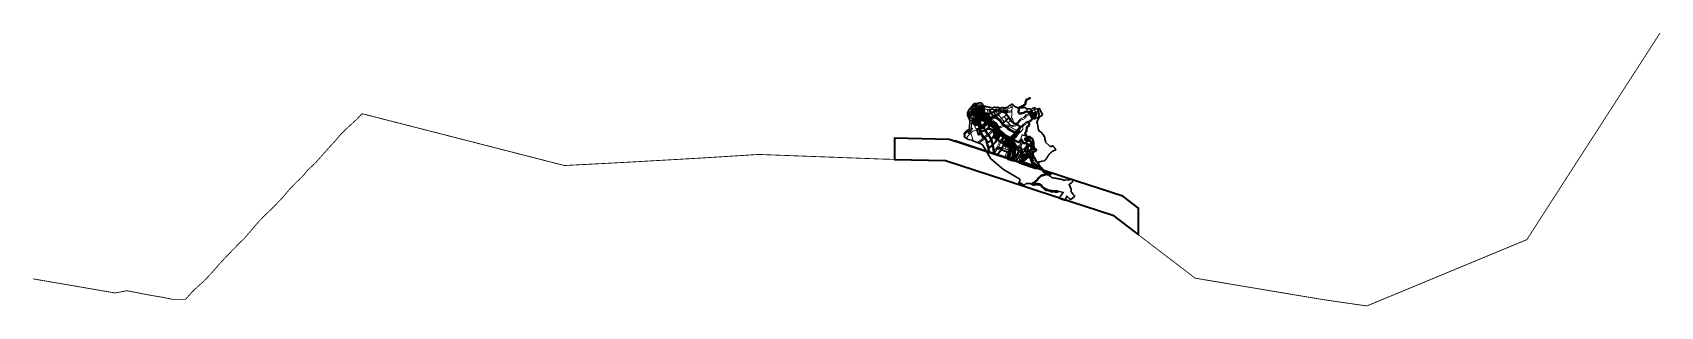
# Model space of a CAD drawing. Header units: millimetres. Extents: x 217071 to 255721, y 463380 to 469875.
import ezdxf

# ---------------------------------------------------------------- set-up
doc = ezdxf.new("R2010")
doc.units = ezdxf.units.MM
doc.linetypes.add('ACAD_ISO02W100', pattern=[15, 12, -3])
for name, color, linetype, lineweight in [('International_Boundary', 1, 'Continuous', 35), ('LAP BOUNDARY', 160, 'Continuous', 30), ('P_Agro Park', 254, 'Continuous', 0), ('P_Commercial', 10, 'Continuous', 0), ('P_Dryport', 252, 'Continuous', 0), ('P_Forward Tree Plantation', 62, 'Continuous', 0), ('P_Industrial small', 233, 'Continuous', 0), ('P_Mixuse', 30, 'Continuous', 0), ('P_Parking', 253, 'Continuous', 0), ('P_Protected Zone', 102, 'Continuous', 0), ('P_Residential', 2, 'Continuous', 0), ('P_Service', 33, 'Continuous', 0), ('P_Social Housing', 40, 'Continuous', 0), ('P_Steep Slope', 74, 'Continuous', 0), ('PROPOSED ROAD', 250, 'Continuous', 30)]:
    doc.layers.add(name, color=color, linetype=linetype, lineweight=lineweight)
for name, color, linetype, lineweight, true_color in [('P_Biological Co', 62, 'Continuous', 0, 0xa0d600), ('P_Defence', 44, 'Continuous', 0, 0xb06b11), ('P_Future Development', 191, 'Continuous', 0, 0xcb99fe), ('P_Institutional', 134, 'Continuous', 0, 0x1eafa2), ('P_Recreation', 53, 'Continuous', 0, 0xd1d969)]:
    doc.layers.add(name, color=color, linetype=linetype, lineweight=lineweight, true_color=true_color)

msp = doc.modelspace()

# ---------------------------------------------------------------- linework, layer by layer
at = {"layer": 'International_Boundary'}
msp.add_line((239788, 468052), (239803, 468055), dxfattribs=at)
at = {"layer": 'International_Boundary', "linetype": 'ACAD_ISO02W100', "const_width": 20}
msp.add_lwpolyline([(255711, 469865), (255584, 469668), (254199, 467522), (254013, 467235), (252549, 464964), (248750, 463391), (247716, 463541), (244675, 464050), (243224, 465158), (242719, 465544), (241406, 465972), (240157, 466380), (238750, 466839), (237257, 466875), (234311, 466985), (232936, 466899), (231245, 466803), (229699, 466722), (224894, 467952), (224758, 467810), (224525, 467595), (224369, 467441), (224248, 467297), (224122, 467161), (223780, 466777), (223591, 466601), (223476, 466456), (223336, 466327), (223171, 466156), (223001, 465955), (222773, 465719), (222588, 465544), (222420, 465369), (222116, 465012), (221974, 464874), (221659, 464550), (221503, 464382), (221325, 464176), (221142, 463984), (220992, 463850), (220858, 463721), (220705, 463548), (220386, 463549), (220139, 463600), (219856, 463647), (219308, 463753), (219033, 463699), (218022, 463873), (217081, 464034)], dxfattribs=at)
at = {"layer": 'International_Boundary'}
msp.add_lwpolyline([(240312, 466855), (238835, 467337), (237537, 467368), (237537, 466868), (238750, 466839), (240157, 466380), (241406, 465972), (242719, 465544), (243224, 465158), (243328, 465079), (243328, 465708), (242955, 465993), (241561, 466448)], close=True, dxfattribs=at)
msp.add_lwpolyline([(240312, 466855), (238835, 467337), (237537, 467368), (237537, 466868), (238750, 466839), (240157, 466380), (241406, 465972), (242719, 465544), (243224, 465158), (243328, 465079), (243328, 465708), (242955, 465993), (241561, 466448)], close=True, dxfattribs=at)
at = {"layer": 'LAP BOUNDARY'}
msp.add_lwpolyline([(241079, 467427), (241076, 467449), (241050, 467469), (241035, 467495), (241024, 467504), (240974, 467541), (240946, 467604), (240942, 467671), (240928, 467704), (240914, 467758), (240972, 467864), (240983, 467879), (241039, 467913), (241046, 467927), (240975, 468076), (240887, 468061), (240874, 468085), (240866, 468096), (240848, 468088), (240831, 468079), (240817, 468078), (240806, 468071), (240789, 468057), (240776, 468045), (240774, 468043), (240768, 468051), (240765, 468054), (240763, 468057), (240760, 468061), (240754, 468064), (240747, 468068), (240743, 468070), (240740, 468070), (240736, 468071), (240731, 468069), (240720, 468066), (240720, 468066), (240717, 468065), (240709, 468065), (240704, 468065), (240699, 468066), (240693, 468066), (240687, 468065), (240678, 468062), (240664, 468069), (240659, 468085), (240644, 468098), (240627, 468099), (240611, 468098), (240596, 468095), (240589, 468094), (240571, 468092), (240551, 468093), (240546, 468093), (240528, 468094), (240514, 468093), (240496, 468092), (240475, 468093), (240458, 468096), (240437, 468102), (240411, 468112), (240408, 468116), (240372, 468140), (240363, 468149), (240345, 468167), (240323, 468181), (240315, 468185), (240313, 468181), (240308, 468176), (240302, 468170), (240301, 468164), (240302, 468158), (240298, 468151), (240290, 468145), (240282, 468148), (240273, 468150), (240266, 468148), (240259, 468146), (240253, 468141), (240247, 468135), (240242, 468128), (240240, 468118), (240229, 468108), (240223, 468107), (240212, 468100), (240202, 468100), (240194, 468100), (240186, 468098), (240177, 468095), (240166, 468094), (240155, 468092), (240143, 468085), (240126, 468093), (240114, 468098), (240100, 468099), (240091, 468094), (240076, 468100), (240071, 468096), (240062, 468086), (240050, 468086), (240037, 468083), (240023, 468094), (240012, 468101), (240004, 468101), (239999, 468101), (239989, 468103), (239982, 468104), (239974, 468103), (239967, 468101), (239961, 468099), (239938, 468102), (239933, 468102), (239925, 468105), (239913, 468104), (239902, 468107), (239895, 468108), (239896, 468102), (239885, 468098), (239876, 468096), (239868, 468091), (239858, 468086), (239848, 468085), (239837, 468088), (239829, 468096), (239819, 468101), (239812, 468101), (239796, 468104), (239789, 468104), (239778, 468105), (239768, 468103), (239763, 468107), (239753, 468111), (239742, 468111), (239735, 468116), (239719, 468112), (239710, 468123), (239705, 468127), (239690, 468130), (239677, 468128), (239670, 468127), (239660, 468126), (239645, 468135), (239640, 468142), (239639, 468150), (239637, 468155), (239634, 468161), (239633, 468165), (239630, 468172), (239628, 468175), (239622, 468183), (239618, 468194), (239610, 468202), (239605, 468208), (239596, 468212), (239583, 468213), (239578, 468209), (239560, 468211), (239550, 468206), (239539, 468201), (239532, 468200), (239518, 468199), (239506, 468192), (239492, 468191), (239479, 468190), (239473, 468193), (239462, 468197), (239451, 468195), (239435, 468194), (239428, 468189), (239422, 468185), (239410, 468180), (239386, 468143), (239376, 468137), (239367, 468122), (239357, 468110), (239340, 468089), (239319, 468065), (239309, 468053), (239296, 468033), (239283, 468006), (239266, 467968), (239267, 467937), (239267, 467918), (239272, 467905), (239286, 467876), (239303, 467850), (239312, 467813), (239330, 467800), (239326, 467777), (239328, 467750), (239327, 467712), (239319, 467677), (239317, 467641), (239319, 467613), (239307, 467587), (239264, 467554), (239221, 467522), (239193, 467493), (239191, 467467), (239194, 467424), (239192, 467400), (239283, 467342), (239369, 467323), (239406, 467311), (239620, 467220), (239681, 467127), (239825, 466882), (240021, 466713), (240038, 466698), (240122, 466625), (240434, 466444), (240441, 466440), (240445, 466437), (240453, 466431), (240459, 466429), (240465, 466426), (240472, 466423), (240480, 466417), (240493, 466411), (240504, 466404), (240506, 466400), (240512, 466392), (240517, 466388), (240511, 466369), (240510, 466361), (240507, 466352), (240504, 466346), (240503, 466341), (240503, 466340), (240498, 466331), (240496, 466325), (240490, 466315), (240489, 466309), (240489, 466297), (240493, 466295), (240501, 466296), (240505, 466297), (240522, 466302), (240536, 466301), (240560, 466290), (240564, 466285), (240573, 466282), (240584, 466272), (240590, 466268), (240595, 466264), (240600, 466261), (240603, 466260), (240606, 466259), (240604, 466251), (240613, 466255), (240619, 466260), (240624, 466265), (240630, 466270), (240636, 466276), (240645, 466281), (240651, 466286), (240663, 466297), (240670, 466298), (240677, 466297), (240681, 466298), (240687, 466298), (240698, 466298), (240702, 466298), (240714, 466297), (240720, 466296), (240726, 466296), (240730, 466295), (240737, 466295), (240746, 466298), (240755, 466295), (240757, 466295), (240760, 466293), (240765, 466290), (240771, 466287), (240776, 466285), (240779, 466283), (240786, 466278), (240790, 466276), (240794, 466273), (240797, 466274), (240800, 466272), (240810, 466268), (240813, 466268), (240825, 466265), (240834, 466265), (240837, 466263), (240845, 466260), (240851, 466260), (240857, 466260), (240864, 466260), (240870, 466261), (240875, 466264), (240891, 466269), (240902, 466269), (240910, 466267), (240918, 466267), (240925, 466266), (240937, 466267), (240942, 466267), (240953, 466267), (240964, 466265), (240969, 466266), (240973, 466264), (240987, 466260), (240993, 466256), (241003, 466251), (241010, 466245), (241025, 466238), (241032, 466235), (241036, 466228), (241040, 466223), (241047, 466220), (241052, 466216), (241058, 466210), (241064, 466205), (241072, 466202), (241082, 466196), (241092, 466194), (241098, 466190), (241112, 466177), (241120, 466173), (241134, 466167), (241167, 466145), (241181, 466143), (241192, 466141), (241200, 466138), (241213, 466138), (241225, 466135), (241232, 466131), (241238, 466135), (241243, 466133), (241251, 466132), (241262, 466136), (241267, 466130), (241270, 466130), (241275, 466126), (241284, 466123), (241293, 466126), (241302, 466123), (241313, 466119), (241320, 466118), (241328, 466118), (241335, 466119), (241348, 466119), (241357, 466120), (241361, 466120), (241362, 466119), (241369, 466118), (241374, 466119), (241381, 466118), (241387, 466119), (241402, 466113), (241408, 466113), (241413, 466112), (241418, 466112), (241548, 466084), (241527, 466055), (241477, 465995), (241463, 465978), (241449, 465961), (241437, 465948), (241459, 465940), (241478, 465934), (241498, 465926), (241516, 465919), (241532, 465916), (241547, 465911), (241560, 465906), (241574, 465902), (241585, 465898), (241629, 465997), (241636, 465990), (241658, 465962), (241679, 465943), (241706, 465921), (241731, 465922), (241757, 465941), (241817, 465997), (241805, 466007), (241801, 466014), (241785, 466028), (241780, 466038), (241761, 466058), (241743, 466083), (241730, 466097), (241731, 466135), (241730, 466159), (241682, 466275), (241695, 466289), (241704, 466292), (241715, 466298), (241728, 466307), (241737, 466313), (241753, 466331), (241761, 466340), (241771, 466348), (241776, 466358), (241783, 466370), (241791, 466376), (241784, 466383), (241772, 466391), (241760, 466387), (241741, 466391), (241721, 466393), (241706, 466389), (241695, 466381), (241666, 466373), (241585, 466379), (241568, 466376), (241552, 466378), (241544, 466377), (241540, 466383), (241533, 466384), (241520, 466390), (241511, 466393), (241491, 466398), (241483, 466398), (241470, 466397), (241461, 466400), (241453, 466403), (241447, 466403), (241435, 466403), (241417, 466410), (241404, 466415), (241397, 466416), (241391, 466416), (241365, 466420), (241356, 466421), (241327, 466424), (241301, 466428), (241292, 466430), (241269, 466435), (241257, 466453), (241250, 466456), (241243, 466462), (241234, 466469), (241222, 466473), (241215, 466474), (241216, 466514), (241229, 466525), (241230, 466542), (241218, 466555), (241199, 466561), (241173, 466563), (241145, 466570), (241125, 466580), (241095, 466592), (241061, 466602), (241044, 466632), (241040, 466654), (241025, 466673), (240996, 466683), (240975, 466706), (240957, 466758), (240959, 466811), (241015, 466820), (241036, 466823), (241089, 466831), (241096, 466836), (241101, 466841), (241111, 466853), (241119, 466855), (241123, 466859), (241129, 466867), (241131, 466870), (241135, 466876), (241142, 466884), (241145, 466898), (241152, 466906), (241160, 466911), (241169, 466928), (241173, 466937), (241179, 466945), (241183, 466953), (241187, 466959), (241190, 466964), (241194, 466973), (241201, 466980), (241204, 466984), (241208, 466987), (241215, 466992), (241214, 466998), (241221, 467007), (241237, 467023), (241252, 467034), (241256, 467037), (241263, 467041), (241269, 467045), (241273, 467047), (241282, 467053), (241296, 467059), (241302, 467064), (241311, 467071), (241320, 467072), (241327, 467075), (241340, 467083), (241351, 467088), (241367, 467098), (241365, 467102), (241361, 467106), (241357, 467113), (241353, 467118), (241350, 467125), (241343, 467132), (241339, 467139), (241333, 467143), (241328, 467148), (241323, 467154), (241318, 467160), (241313, 467166), (241305, 467175), (241300, 467186), (241298, 467189), (241294, 467190), (241281, 467180), (241269, 467169), (241260, 467172), (241251, 467182), (241241, 467174), (241228, 467171), (241208, 467194), (241137, 467258), (241120, 467280), (241117, 467307), (241103, 467347), (241102, 467389)], close=True, dxfattribs=at)
at = {"layer": 'P_Agro Park'}
for points in [[(239771, 467612), (239771, 467676, 0.172447), (239769, 467679, -0.824485), (239773, 467702), (239774, 467708), (239762, 467718, -0.058834), (239684, 467664, 0.089446), (239652, 467629, -0.842103), (239669, 467613, 0.243298), (239669, 467607), (239684, 467570, 0.395002), (239692, 467567, 0.026644), (239704, 467577, -0.164999), (239731, 467595, -0.052086), (239760, 467600, 0.391538)], [(239892, 467626), (239882, 467639), (239877, 467645), (239859, 467656), (239822, 467674), (239808, 467683), (239793, 467693), (239782, 467701), (239778, 467705), (239774, 467708), (239773, 467702, -0.659619), (239782, 467681, 0.203366), (239780, 467676), (239780, 467611, 0.374676), (239791, 467599, -0.148168), (239866, 467566), (239920, 467584)], [(239659, 467605, 0.172447), (239656, 467608, -0.599289), (239651, 467628, -0.157892), (239576, 467595), (239577, 467594), (239579, 467584), (239579, 467582), (239581, 467575), (239583, 467570), (239584, 467566), (239586, 467552), (239589, 467540), (239589, 467539, -0.817971), (239612, 467544, 0.321871), (239616, 467540, 0.100372), (239672, 467555, 0.351132), (239675, 467567)], [(239659, 467605, 0.172447), (239656, 467608, -0.599289), (239651, 467628, -0.157892), (239576, 467595), (239577, 467594), (239579, 467584), (239579, 467582), (239581, 467575), (239583, 467570), (239584, 467566), (239586, 467552), (239589, 467540), (239589, 467539, -0.817971), (239612, 467544, 0.321871), (239616, 467540, 0.100372), (239672, 467555, 0.351132), (239675, 467567)], [(239687, 467540, 0.325451), (239671, 467545, -0.090435), (239617, 467531, 0.002876), (239613, 467531, 0.172447), (239609, 467530, -0.534591), (239590, 467535), (239590, 467533), (239591, 467530), (239592, 467526), (239593, 467524), (239595, 467520), (239595, 467518), (239597, 467514), (239599, 467511), (239601, 467506), (239602, 467504), (239604, 467500), (239606, 467497), (239609, 467492), (239611, 467487), (239615, 467481), (239618, 467476), (239621, 467470), (239623, 467467), (239631, 467454), (239636, 467447), (239640, 467440), (239648, 467426), (239653, 467420), (239656, 467415), (239662, 467410), (239666, 467405), (239669, 467402, -0.078133), (239697, 467427, 0.045141), (239746, 467456, 0.004656), (239743, 467460)], [(239687, 467540, 0.325451), (239671, 467545, -0.090435), (239617, 467531, 0.002876), (239613, 467531, 0.172447), (239609, 467530, -0.534591), (239590, 467535), (239590, 467533), (239591, 467530), (239592, 467526), (239593, 467524), (239595, 467520), (239595, 467518), (239597, 467514), (239599, 467511), (239601, 467506), (239602, 467504), (239604, 467500), (239606, 467497), (239609, 467492), (239611, 467487), (239615, 467481), (239618, 467476), (239621, 467470), (239623, 467467), (239631, 467454), (239636, 467447), (239640, 467440), (239648, 467426), (239653, 467420), (239656, 467415), (239662, 467410), (239666, 467405), (239669, 467402, -0.078133), (239697, 467427, 0.045141), (239746, 467456, 0.004656), (239743, 467460)], [(239819, 467338, 0.004908), (239814, 467350, 0.092334), (239767, 467434, -0.046379), (239711, 467400, 0.074312), (239692, 467383), (239697, 467378), (239704, 467370), (239708, 467363), (239713, 467355), (239716, 467348), (239720, 467342), (239724, 467334), (239729, 467324), (239732, 467316), (239736, 467307), (239738, 467295), (239740, 467286), (239741, 467277), (239742, 467274, -0.583014), (239759, 467285, 0.274635), (239766, 467285, 0.054559), (239817, 467323, 0.186793)], [(239767, 467434, -0.046379), (239711, 467400, 0.074312), (239692, 467383), (239697, 467378), (239704, 467370), (239708, 467363), (239713, 467355), (239716, 467348), (239720, 467342), (239724, 467334), (239729, 467324), (239732, 467316), (239736, 467307), (239738, 467295), (239740, 467286), (239741, 467277), (239742, 467274, -0.583014), (239759, 467285, 0.274635), (239766, 467285, 0.054559), (239817, 467323, 0.186793), (239819, 467338, 0.004908), (239814, 467350, 0.092334)], [(239830, 467312, 0.452535), (239820, 467313, -0.051873), (239770, 467277, -0.00164), (239768, 467276, 0.172447), (239765, 467273, -0.828864), (239742, 467272), (239742, 467270), (239743, 467261), (239746, 467254), (239748, 467248), (239751, 467242), (239757, 467230), (239759, 467221), (239761, 467213), (239762, 467206), (239764, 467198), (239765, 467191), (239768, 467182), (239777, 467151, -0.591253), (239793, 467164, 0.231733), (239802, 467163, 0.030206), (239850, 467198, 0.282464), (239858, 467216, 0.037428)], [(239830, 467312, 0.452535), (239820, 467313, -0.051873), (239770, 467277, -0.00164), (239768, 467276, 0.172447), (239765, 467273, -0.828864), (239742, 467272), (239742, 467270), (239743, 467261), (239746, 467254), (239748, 467248), (239751, 467242), (239757, 467230), (239759, 467221), (239761, 467213), (239762, 467206), (239764, 467198), (239765, 467191), (239768, 467182), (239777, 467151, -0.591253), (239793, 467164, 0.231733), (239802, 467163, 0.030206), (239850, 467198, 0.282464), (239858, 467216, 0.037428)], [(239908, 467427, 0.69146), (239897, 467423, -0.075861), (239850, 467345, 0.274538), (239844, 467319, -0.030872), (239869, 467239, 0.585722), (239889, 467234, 0.059356), (239961, 467326, 0.312392), (239961, 467341, -0.119381)], [(239961, 467326, 0.312392), (239961, 467341, -0.119381), (239908, 467427, 0.69146), (239897, 467423, -0.075861), (239850, 467345, 0.274538), (239844, 467319, -0.030872), (239869, 467239, 0.585722), (239889, 467234, 0.059356)], [(240012, 467243, -0.035344), (240033, 467290), (240011, 467305, -0.036793), (239984, 467321, 0.43973), (239967, 467318, -0.067813), (239881, 467213, 0.257221), (239877, 467202, -0.016875), (239884, 467157), (239898, 467070, 0.101532)], [(240012, 467243, -0.035344), (240033, 467290), (240011, 467305, -0.036793), (239984, 467321, 0.43973), (239967, 467318, -0.067813), (239881, 467213, 0.257221), (239877, 467202, -0.016875), (239884, 467157), (239898, 467070, 0.101532)], [(240133, 467401), (240110, 467418), (240081, 467441), (240056, 467462), (240044, 467475, -0.526978), (240027, 467465, 0.205676), (240020, 467465, 0.482569), (240010, 467449, -0.191247), (240006, 467398, -0.023632), (239987, 467355, 0.310277), (239988, 467338, 0.045428), (240019, 467318), (240041, 467303, -0.118501)], [(240284, 467327), (240254, 467340), (240224, 467352), (240193, 467368), (240156, 467391), (240120, 467358), (240104, 467342), (240089, 467320), (240114, 467300), (240094, 467268), (240117, 467252, 0.502575), (240135, 467258, -0.190783), (240154, 467289, -0.175363), (240186, 467298, -0.09896), (240204, 467293), (240224, 467283), (240295, 467255), (240320, 467244), (240322, 467311), (240315, 467314)], [(239869, 467154, 0.008242), (239866, 467176, 0.57267), (239847, 467184, -0.026704), (239802, 467153, 0.1532), (239800, 467150, -0.760303), (239777, 467148), (239780, 467137), (239784, 467111), (239787, 467092), (239794, 467063), (239797, 467054, 0.23615), (239798, 467052), (239888, 467023, 0.156699), (239889, 467031)], [(240057, 467092, 0.457303), (240052, 467110), (240024, 467123, 0.369311), (240014, 467120), (240009, 467112), (239983, 467124), (239956, 467088), (239923, 467042), (239915, 467015), (239978, 466994, 0.048317)], [(240205, 467046), (240153, 467062), (240082, 467095, 0.268015), (240067, 467092, -0.048217), (239988, 466992, 0.030817), (239987, 466991), (240167, 466933)], [(240122, 467219, 0.348842), (240117, 467233), (240058, 467273), (240011, 467175), (240085, 467138, 0.033939)], [(240085, 467138), (240065, 467148), (240050, 467121), (240059, 467116, 0.387237), (240075, 467121, 0.00769)], [(240215, 467094), (240162, 467115), (240096, 467141, -0.011341), (240081, 467115, 0.411924), (240086, 467104), (240156, 467071), (240243, 467043, 0.419205), (240258, 467051), (240265, 467075)], [(240192, 467191), (240164, 467202), (240140, 467218, 0.432961), (240129, 467214, -0.030334), (240096, 467141), (240162, 467115)], [(240192, 467191), (240164, 467202), (240140, 467218, 0.432961), (240129, 467214, -0.030334), (240096, 467141), (240162, 467115)], [(240285, 467143, 0.391501), (240278, 467157), (240243, 467171), (240215, 467094), (240265, 467075)]]:
    msp.add_lwpolyline(points, format="xyb", close=True, dxfattribs=at)
for points in [[(240114, 467300), (240089, 467320), (240077, 467303), (240066, 467286), (240094, 467268)], [(240041, 467160), (240014, 467174), (239998, 467145), (240027, 467131)], [(240065, 467148), (240041, 467160), (240027, 467131), (240050, 467121)], [(240243, 467171), (240192, 467191), (240162, 467115), (240215, 467094)]]:
    msp.add_lwpolyline(points, close=True, dxfattribs=at)
at = {"layer": 'P_Biological Co'}
for points in [[(241115, 466517), (241137, 466521), (241162, 466519), (241186, 466517), (241209, 466513), (241216, 466512), (241216, 466514), (241229, 466525), (241225, 466526), (241211, 466527), (241190, 466524), (241168, 466526), (241138, 466534), (241126, 466539), (241115, 466546), (241100, 466552), (241077, 466566), (241062, 466580), (241052, 466597), (241047, 466615), (239729, 467047), (239825, 466882), (240021, 466713), (240038, 466698), (240122, 466625), (240434, 466444), (240441, 466440), (240445, 466437), (240453, 466431), (240459, 466429), (240465, 466426), (240472, 466423), (240480, 466417), (240493, 466411), (240504, 466404), (240506, 466400), (240512, 466392), (240517, 466388), (240511, 466369), (240510, 466361), (240507, 466352), (240504, 466346), (240503, 466341), (240503, 466340), (240498, 466331), (240496, 466325), (240490, 466315), (240489, 466309), (240489, 466297), (240493, 466295), (240501, 466296), (240505, 466297), (240522, 466302), (240536, 466301), (240560, 466290), (240564, 466285), (240573, 466282), (240584, 466272), (240590, 466268), (240595, 466264), (240600, 466261), (240603, 466260), (240606, 466259), (240604, 466251), (240613, 466255), (240619, 466260), (240624, 466265), (240630, 466270), (240636, 466276), (240645, 466281), (240651, 466286), (240663, 466297), (240670, 466298), (240677, 466297), (240681, 466298), (240687, 466298), (240698, 466298), (240702, 466298), (240714, 466297), (240720, 466296), (240726, 466296), (240730, 466295), (240737, 466295), (240746, 466298), (240755, 466295), (240757, 466295), (240760, 466293), (240765, 466290), (240771, 466287), (240776, 466285), (240779, 466283), (240786, 466278), (240790, 466276), (240794, 466273), (240797, 466274), (240800, 466272), (240810, 466268), (240813, 466268), (240817, 466267), (240805, 466276), (240801, 466291), (240804, 466306), (240821, 466319), (240849, 466326), (240863, 466332), (240900, 466364), (240913, 466379), (240927, 466401), (240949, 466428), (240977, 466448), (240994, 466465), (241006, 466480), (241022, 466490), (241046, 466495), (241068, 466501), (241095, 466510)], [(241115, 466517), (241137, 466521), (241162, 466519), (241186, 466517), (241209, 466513), (241216, 466512), (241216, 466514), (241229, 466525), (241225, 466526), (241211, 466527), (241190, 466524), (241168, 466526), (241138, 466534), (241126, 466539), (241115, 466546), (241100, 466552), (241077, 466566), (241062, 466580), (241052, 466597), (241047, 466615), (239729, 467047), (239825, 466882), (240021, 466713), (240038, 466698), (240122, 466625), (240434, 466444), (240441, 466440), (240445, 466437), (240453, 466431), (240459, 466429), (240465, 466426), (240472, 466423), (240480, 466417), (240493, 466411), (240504, 466404), (240506, 466400), (240512, 466392), (240517, 466388), (240511, 466369), (240510, 466361), (240507, 466352), (240504, 466346), (240503, 466341), (240503, 466340), (240498, 466331), (240496, 466325), (240490, 466315), (240489, 466309), (240489, 466297), (240493, 466295), (240501, 466296), (240505, 466297), (240522, 466302), (240536, 466301), (240560, 466290), (240564, 466285), (240573, 466282), (240584, 466272), (240590, 466268), (240595, 466264), (240600, 466261), (240603, 466260), (240606, 466259), (240604, 466251), (240613, 466255), (240619, 466260), (240624, 466265), (240630, 466270), (240636, 466276), (240645, 466281), (240651, 466286), (240663, 466297), (240670, 466298), (240677, 466297), (240681, 466298), (240687, 466298), (240698, 466298), (240702, 466298), (240714, 466297), (240720, 466296), (240726, 466296), (240730, 466295), (240737, 466295), (240746, 466298), (240755, 466295), (240757, 466295), (240760, 466293), (240765, 466290), (240771, 466287), (240776, 466285), (240779, 466283), (240786, 466278), (240790, 466276), (240794, 466273), (240797, 466274), (240800, 466272), (240810, 466268), (240813, 466268), (240817, 466267), (240805, 466276), (240801, 466291), (240804, 466306), (240821, 466319), (240849, 466326), (240863, 466332), (240900, 466364), (240913, 466379), (240927, 466401), (240949, 466428), (240977, 466448), (240994, 466465), (241006, 466480), (241022, 466490), (241046, 466495), (241068, 466501), (241095, 466510)], [(241115, 466517), (241137, 466521), (241162, 466519), (241186, 466517), (241209, 466513), (241216, 466512), (241216, 466514), (241229, 466525), (241225, 466526), (241211, 466527), (241190, 466524), (241168, 466526), (241138, 466534), (241126, 466539), (241115, 466546), (241100, 466552), (241077, 466566), (241062, 466580), (241052, 466597), (241047, 466615), (239729, 467047), (239825, 466882), (240021, 466713), (240038, 466698), (240122, 466625), (240434, 466444), (240441, 466440), (240445, 466437), (240453, 466431), (240459, 466429), (240465, 466426), (240472, 466423), (240480, 466417), (240493, 466411), (240504, 466404), (240506, 466400), (240512, 466392), (240517, 466388), (240511, 466369), (240510, 466361), (240507, 466352), (240504, 466346), (240503, 466341), (240503, 466340), (240498, 466331), (240496, 466325), (240490, 466315), (240489, 466309), (240489, 466297), (240493, 466295), (240501, 466296), (240505, 466297), (240522, 466302), (240536, 466301), (240560, 466290), (240564, 466285), (240573, 466282), (240584, 466272), (240590, 466268), (240595, 466264), (240600, 466261), (240603, 466260), (240606, 466259), (240604, 466251), (240613, 466255), (240619, 466260), (240624, 466265), (240630, 466270), (240636, 466276), (240645, 466281), (240651, 466286), (240663, 466297), (240670, 466298), (240677, 466297), (240681, 466298), (240687, 466298), (240698, 466298), (240702, 466298), (240714, 466297), (240720, 466296), (240726, 466296), (240730, 466295), (240737, 466295), (240746, 466298), (240755, 466295), (240757, 466295), (240760, 466293), (240765, 466290), (240771, 466287), (240776, 466285), (240779, 466283), (240786, 466278), (240790, 466276), (240794, 466273), (240797, 466274), (240800, 466272), (240810, 466268), (240813, 466268), (240817, 466267), (240805, 466276), (240801, 466291), (240804, 466306), (240821, 466319), (240849, 466326), (240863, 466332), (240900, 466364), (240913, 466379), (240927, 466401), (240949, 466428), (240977, 466448), (240994, 466465), (241006, 466480), (241022, 466490), (241046, 466495), (241068, 466501), (241095, 466510)], [(241218, 466555), (241199, 466561), (241173, 466563), (241145, 466570), (241125, 466580), (241095, 466592), (241067, 466600), (241073, 466589), (241086, 466578), (241107, 466565), (241121, 466560), (241133, 466553), (241143, 466548), (241171, 466541), (241190, 466539), (241210, 466542), (241230, 466541), (241230, 466542)], [(241218, 466555), (241199, 466561), (241173, 466563), (241145, 466570), (241125, 466580), (241095, 466592), (241067, 466600), (241073, 466589), (241086, 466578), (241107, 466565), (241121, 466560), (241133, 466553), (241143, 466548), (241171, 466541), (241190, 466539), (241210, 466542), (241230, 466541), (241230, 466542)], [(241218, 466555), (241199, 466561), (241173, 466563), (241145, 466570), (241125, 466580), (241095, 466592), (241067, 466600), (241073, 466589), (241086, 466578), (241107, 466565), (241121, 466560), (241133, 466553), (241143, 466548), (241171, 466541), (241190, 466539), (241210, 466542), (241230, 466541), (241230, 466542)], [(241753, 466331), (241761, 466340), (241771, 466348), (241776, 466358), (241783, 466370), (241791, 466376), (241784, 466383), (241772, 466391), (241760, 466387), (241741, 466391), (241721, 466393), (241706, 466389), (241695, 466381), (241666, 466373), (241585, 466379), (241568, 466376), (241552, 466378), (241544, 466377), (241540, 466383), (241533, 466384), (241520, 466390), (241511, 466393), (241491, 466398), (241483, 466398), (241470, 466397), (241461, 466400), (241453, 466403), (241447, 466403), (241435, 466403), (241417, 466410), (241404, 466415), (241397, 466416), (241391, 466416), (241365, 466420), (241356, 466421), (241327, 466424), (241301, 466428), (241292, 466430), (241269, 466435), (241257, 466453), (241250, 466456), (241243, 466462), (241234, 466469), (241222, 466473), (241215, 466474), (241216, 466496), (241206, 466499), (241184, 466502), (241161, 466504), (241138, 466506), (241118, 466503), (241100, 466496), (241073, 466487), (241049, 466480), (241027, 466475), (241016, 466469), (241005, 466455), (240987, 466437), (240960, 466417), (240939, 466392), (240925, 466369), (240910, 466353), (240871, 466320), (240854, 466312), (240827, 466305), (240818, 466298), (240817, 466291), (240818, 466285), (240823, 466281), (240833, 466280), (240854, 466282), (240880, 466284), (240916, 466295), (240939, 466296), (240979, 466284), (241015, 466261), (241044, 466231), (241059, 466210), (241069, 466203), (241072, 466202), (241082, 466196), (241092, 466194), (241098, 466190), (241112, 466177), (241120, 466173), (241134, 466167), (241167, 466145), (241181, 466143), (241192, 466141), (241200, 466138), (241213, 466138), (241225, 466135), (241232, 466131), (241238, 466135), (241243, 466133), (241251, 466132), (241262, 466136), (241267, 466130), (241270, 466130), (241275, 466126), (241284, 466123), (241293, 466126), (241302, 466123), (241313, 466119), (241320, 466118), (241328, 466118), (241335, 466119), (241348, 466119), (241357, 466120), (241361, 466120), (241362, 466119), (241369, 466118), (241374, 466119), (241381, 466118), (241387, 466119), (241402, 466113), (241408, 466113), (241413, 466112), (241418, 466112), (241548, 466084), (241527, 466055), (241477, 465995), (241463, 465978), (241449, 465961), (241437, 465948), (241459, 465940), (241478, 465934), (241498, 465926), (241516, 465919), (241532, 465916), (241547, 465911), (241560, 465906), (241574, 465902), (241585, 465898), (241629, 465997), (241636, 465990), (241658, 465962), (241679, 465943), (241706, 465921), (241731, 465922), (241757, 465941), (241817, 465997), (241805, 466007), (241801, 466014), (241785, 466028), (241780, 466038), (241761, 466058), (241743, 466083), (241730, 466097), (241731, 466135), (241730, 466159), (241682, 466275), (241695, 466289), (241704, 466292), (241715, 466298), (241728, 466307), (241737, 466313)], [(241753, 466331), (241761, 466340), (241771, 466348), (241776, 466358), (241783, 466370), (241791, 466376), (241784, 466383), (241772, 466391), (241760, 466387), (241741, 466391), (241721, 466393), (241706, 466389), (241695, 466381), (241666, 466373), (241585, 466379), (241568, 466376), (241552, 466378), (241544, 466377), (241540, 466383), (241533, 466384), (241520, 466390), (241511, 466393), (241491, 466398), (241483, 466398), (241470, 466397), (241461, 466400), (241453, 466403), (241447, 466403), (241435, 466403), (241417, 466410), (241404, 466415), (241397, 466416), (241391, 466416), (241365, 466420), (241356, 466421), (241327, 466424), (241301, 466428), (241292, 466430), (241269, 466435), (241257, 466453), (241250, 466456), (241243, 466462), (241234, 466469), (241222, 466473), (241215, 466474), (241216, 466496), (241206, 466499), (241184, 466502), (241161, 466504), (241138, 466506), (241118, 466503), (241100, 466496), (241073, 466487), (241049, 466480), (241027, 466475), (241016, 466469), (241005, 466455), (240987, 466437), (240960, 466417), (240939, 466392), (240925, 466369), (240910, 466353), (240871, 466320), (240854, 466312), (240827, 466305), (240818, 466298), (240817, 466291), (240818, 466285), (240823, 466281), (240833, 466280), (240854, 466282), (240880, 466284), (240916, 466295), (240939, 466296), (240979, 466284), (241015, 466261), (241044, 466231), (241059, 466210), (241069, 466203), (241072, 466202), (241082, 466196), (241092, 466194), (241098, 466190), (241112, 466177), (241120, 466173), (241134, 466167), (241167, 466145), (241181, 466143), (241192, 466141), (241200, 466138), (241213, 466138), (241225, 466135), (241232, 466131), (241238, 466135), (241243, 466133), (241251, 466132), (241262, 466136), (241267, 466130), (241270, 466130), (241275, 466126), (241284, 466123), (241293, 466126), (241302, 466123), (241313, 466119), (241320, 466118), (241328, 466118), (241335, 466119), (241348, 466119), (241357, 466120), (241361, 466120), (241362, 466119), (241369, 466118), (241374, 466119), (241381, 466118), (241387, 466119), (241402, 466113), (241408, 466113), (241413, 466112), (241418, 466112), (241548, 466084), (241527, 466055), (241477, 465995), (241463, 465978), (241449, 465961), (241437, 465948), (241459, 465940), (241478, 465934), (241498, 465926), (241516, 465919), (241532, 465916), (241547, 465911), (241560, 465906), (241574, 465902), (241585, 465898), (241629, 465997), (241636, 465990), (241658, 465962), (241679, 465943), (241706, 465921), (241731, 465922), (241757, 465941), (241817, 465997), (241805, 466007), (241801, 466014), (241785, 466028), (241780, 466038), (241761, 466058), (241743, 466083), (241730, 466097), (241731, 466135), (241730, 466159), (241682, 466275), (241695, 466289), (241704, 466292), (241715, 466298), (241728, 466307), (241737, 466313)], [(241753, 466331), (241761, 466340), (241771, 466348), (241776, 466358), (241783, 466370), (241791, 466376), (241784, 466383), (241772, 466391), (241760, 466387), (241741, 466391), (241721, 466393), (241706, 466389), (241695, 466381), (241666, 466373), (241585, 466379), (241568, 466376), (241552, 466378), (241544, 466377), (241540, 466383), (241533, 466384), (241520, 466390), (241511, 466393), (241491, 466398), (241483, 466398), (241470, 466397), (241461, 466400), (241453, 466403), (241447, 466403), (241435, 466403), (241417, 466410), (241404, 466415), (241397, 466416), (241391, 466416), (241365, 466420), (241356, 466421), (241327, 466424), (241301, 466428), (241292, 466430), (241269, 466435), (241257, 466453), (241250, 466456), (241243, 466462), (241234, 466469), (241222, 466473), (241215, 466474), (241216, 466496), (241206, 466499), (241184, 466502), (241161, 466504), (241138, 466506), (241118, 466503), (241100, 466496), (241073, 466487), (241049, 466480), (241027, 466475), (241016, 466469), (241005, 466455), (240987, 466437), (240960, 466417), (240939, 466392), (240925, 466369), (240910, 466353), (240871, 466320), (240854, 466312), (240827, 466305), (240818, 466298), (240817, 466291), (240818, 466285), (240823, 466281), (240833, 466280), (240854, 466282), (240880, 466284), (240916, 466295), (240939, 466296), (240979, 466284), (241015, 466261), (241044, 466231), (241059, 466210), (241069, 466203), (241072, 466202), (241082, 466196), (241092, 466194), (241098, 466190), (241112, 466177), (241120, 466173), (241134, 466167), (241167, 466145), (241181, 466143), (241192, 466141), (241200, 466138), (241213, 466138), (241225, 466135), (241232, 466131), (241238, 466135), (241243, 466133), (241251, 466132), (241262, 466136), (241267, 466130), (241270, 466130), (241275, 466126), (241284, 466123), (241293, 466126), (241302, 466123), (241313, 466119), (241320, 466118), (241328, 466118), (241335, 466119), (241348, 466119), (241357, 466120), (241361, 466120), (241362, 466119), (241369, 466118), (241374, 466119), (241381, 466118), (241387, 466119), (241402, 466113), (241408, 466113), (241413, 466112), (241418, 466112), (241548, 466084), (241527, 466055), (241477, 465995), (241463, 465978), (241449, 465961), (241437, 465948), (241459, 465940), (241478, 465934), (241498, 465926), (241516, 465919), (241532, 465916), (241547, 465911), (241560, 465906), (241574, 465902), (241585, 465898), (241629, 465997), (241636, 465990), (241658, 465962), (241679, 465943), (241706, 465921), (241731, 465922), (241757, 465941), (241817, 465997), (241805, 466007), (241801, 466014), (241785, 466028), (241780, 466038), (241761, 466058), (241743, 466083), (241730, 466097), (241731, 466135), (241730, 466159), (241682, 466275), (241695, 466289), (241704, 466292), (241715, 466298), (241728, 466307), (241737, 466313)]]:
    msp.add_lwpolyline(points, close=True, dxfattribs=at)
at = {"layer": 'P_Commercial', "lineweight": 80}
msp.add_lwpolyline([(239487, 467773), (239484, 467783), (239482, 467801), (239482, 467836), (239483, 467842), (239393, 467792), (239404, 467775), (239411, 467760), (239421, 467726), (239460, 467738)], dxfattribs=at)
for points in [[(239460, 467738), (239461, 467737), (239466, 467720, 0.382614), (239476, 467714), (239496, 467721, 0.426435), (239501, 467731), (239495, 467748), (239495, 467749), (239487, 467773), (239484, 467783), (239482, 467801), (239482, 467836), (239483, 467842), (239393, 467792), (239404, 467775), (239411, 467760), (239421, 467726)], [(239624, 467826), (239581, 467903, 0.075694), (239577, 467901), (239571, 467897), (239566, 467894), (239561, 467889), (239557, 467885), (239553, 467880), (239550, 467875), (239547, 467869), (239545, 467865), (239543, 467860), (239539, 467851), (239535, 467838), (239533, 467829), (239532, 467813), (239531, 467807), (239530, 467799), (239530, 467789), (239530, 467787), (239534, 467789)], [(239677, 467846), (239682, 467842), (239692, 467833), (239701, 467826), (239711, 467818), (239720, 467812), (239732, 467804), (239742, 467799), (239749, 467795, 0.339932), (239759, 467796), (239787, 467824), (239725, 467887), (239655, 467958, 0.043478), (239612, 467952, 0.710733), (239607, 467920, -0.061841), (239614, 467913), (239618, 467908), (239625, 467900), (239632, 467891), (239639, 467883), (239646, 467875), (239649, 467872), (239657, 467864), (239664, 467858), (239674, 467849)], [(239784, 467712), (239788, 467709), (239798, 467701), (239814, 467691), (239827, 467683), (239864, 467665), (239883, 467652), (239890, 467645), (239901, 467632), (239921, 467600), (239929, 467587), (239952, 467598), (239946, 467606), (239942, 467614), (239933, 467627), (239926, 467639), (239921, 467646), (239908, 467662), (239900, 467671), (239886, 467682), (239874, 467688), (239862, 467693), (239845, 467701), (239827, 467712), (239813, 467722), (239801, 467731), (239788, 467742, -0.015469), (239770, 467724), (239777, 467718)], [(239875, 467743), (239862, 467752), (239845, 467764), (239831, 467774), (239820, 467782), (239801, 467762), (239814, 467752), (239814, 467752), (239828, 467741), (239846, 467729), (239852, 467725), (239863, 467719), (239867, 467717), (239884, 467710), (239890, 467707), (239899, 467702), (239916, 467690), (239925, 467679), (239929, 467675), (239940, 467661), (239946, 467652), (239960, 467630), (239962, 467627), (239967, 467618), (239968, 467616), (239972, 467610, 0.008734), (239988, 467617, 0.001328), (239990, 467618, 0.002127), (239994, 467620), (239933, 467710)], [(240116, 467426), (240142, 467407), (240157, 467427), (240132, 467446), (240110, 467462), (240104, 467467), (240081, 467488), (240059, 467509), (240037, 467529), (240032, 467532), (240001, 467550), (239996, 467553), (239970, 467576, -0.020604), (239930, 467563, 0.044423), (239895, 467548, -0.134799), (239924, 467473, 0.426909), (239926, 467471), (240011, 467483, -0.355657), (240035, 467497), (240040, 467492), (240063, 467470), (240087, 467449)]]:
    msp.add_lwpolyline(points, format="xyb", close=True, dxfattribs=at)
msp.add_lwpolyline([(240295, 467356), (240266, 467367), (240236, 467380), (240212, 467391), (240209, 467393), (240182, 467410), (240167, 467390), (240195, 467372), (240226, 467357), (240255, 467344), (240285, 467332), (240317, 467319), (240322, 467344)], close=True, dxfattribs=at)
at = {"layer": 'P_Defence', "lineweight": 80}
msp.add_lwpolyline([(239735, 467733), (239640, 467833), (239534, 467789), (239554, 467683), (239564, 467667), (239579, 467643), (239605, 467630, 0.10864), (239635, 467652), (239669, 467686), (239699, 467703)], format="xyb", close=True, dxfattribs=at)
msp.add_lwpolyline([(239735, 467733), (239640, 467833), (239534, 467789), (239554, 467683), (239564, 467667), (239579, 467643), (239605, 467630, 0.10864), (239635, 467652), (239669, 467686), (239699, 467703)], format="xyb", close=True, dxfattribs=at)
at = {"layer": 'P_Dryport'}
msp.add_lwpolyline([(240377, 467037), (240377, 467044), (240377, 467057), (240381, 467067), (240386, 467076), (240392, 467085), (240394, 467087), (240395, 467088), (240396, 467093), (240396, 467095), (240394, 467103), (240397, 467112), (240398, 467116), (240401, 467126), (240404, 467131), (240404, 467135), (240402, 467141), (240401, 467154), (240407, 467160), (240412, 467165), (240413, 467167), (240404, 467190), (240392, 467207), (240368, 467235), (240345, 467277), (240322, 467311), (240320, 467244), (240318, 467198), (240307, 467162), (240231, 466909, 0.40717), (240236, 466899), (240372, 466854), (240352, 466906), (240356, 466928), (240365, 466939), (240369, 466946), (240376, 466960), (240377, 466961), (240369, 466968), (240367, 466983), (240367, 467001), (240377, 467011), (240378, 467013), (240378, 467020), (240377, 467027)], format="xyb", close=True, dxfattribs=at)
at = {"layer": 'P_Dryport', "lineweight": 80}
msp.add_lwpolyline([(240377, 467037), (240377, 467044), (240377, 467057), (240381, 467067), (240386, 467076), (240392, 467085), (240394, 467087), (240395, 467088), (240396, 467093), (240396, 467095), (240394, 467103), (240397, 467112), (240398, 467116), (240401, 467126), (240404, 467131), (240404, 467135), (240402, 467141), (240401, 467154), (240407, 467160), (240412, 467165), (240413, 467167), (240404, 467190), (240392, 467207), (240368, 467235), (240345, 467277), (240322, 467311), (240320, 467244), (240318, 467198), (240307, 467162), (240231, 466909, 0.40717), (240236, 466899), (240372, 466854), (240352, 466906), (240356, 466928), (240365, 466939), (240369, 466946), (240376, 466960), (240377, 466961), (240369, 466968), (240367, 466983), (240367, 467001), (240377, 467011), (240378, 467013), (240378, 467020), (240377, 467027)], format="xyb", close=True, dxfattribs=at)
at = {"layer": 'P_Dryport'}
msp.add_lwpolyline([(240820, 466807), (240806, 466836), (240797, 466869), (240790, 466896), (240776, 466921), (240754, 466935), (240749, 466944), (240746, 466963), (240747, 466977), (240753, 466995), (240755, 467008), (240749, 467004), (240740, 466998), (240734, 466994), (240734, 466989), (240732, 466974), (240719, 466964), (240712, 466958), (240707, 466952), (240702, 466945), (240696, 466930), (240678, 466921), (240667, 466919), (240662, 466917), (240654, 466913), (240646, 466908), (240641, 466905), (240639, 466894), (240636, 466878), (240623, 466875), (240609, 466870), (240597, 466863), (240592, 466861), (240583, 466843), (240569, 466831), (240556, 466823), (240541, 466815), (240515, 466807), (240906, 466679), (240915, 466710), (240883, 466721), (240847, 466752), (240828, 466781)], close=True, dxfattribs=at)
at = {"layer": 'P_Dryport', "lineweight": 80}
msp.add_lwpolyline([(240820, 466807), (240806, 466836), (240797, 466869), (240790, 466896), (240776, 466921), (240754, 466935), (240749, 466944), (240746, 466963), (240747, 466977), (240753, 466995), (240755, 467008), (240749, 467004), (240740, 466998), (240734, 466994), (240734, 466989), (240732, 466974), (240719, 466964), (240712, 466958), (240707, 466952), (240702, 466945), (240696, 466930), (240678, 466921), (240667, 466919), (240662, 466917), (240654, 466913), (240646, 466908), (240641, 466905), (240639, 466894), (240636, 466878), (240623, 466875), (240609, 466870), (240597, 466863), (240592, 466861), (240583, 466843), (240569, 466831), (240556, 466823), (240541, 466815), (240515, 466807), (240906, 466679), (240915, 466710), (240883, 466721), (240847, 466752), (240828, 466781)], close=True, dxfattribs=at)
msp.add_lwpolyline([(240820, 466807), (240806, 466836), (240797, 466869), (240790, 466896), (240776, 466921), (240754, 466935), (240749, 466944), (240746, 466963), (240747, 466977), (240753, 466995), (240755, 467008), (240749, 467004), (240740, 466998), (240734, 466994), (240734, 466989), (240732, 466974), (240719, 466964), (240712, 466958), (240707, 466952), (240702, 466945), (240696, 466930), (240678, 466921), (240667, 466919), (240662, 466917), (240654, 466913), (240646, 466908), (240641, 466905), (240639, 466894), (240636, 466878), (240623, 466875), (240609, 466870), (240597, 466863), (240592, 466861), (240583, 466843), (240569, 466831), (240556, 466823), (240541, 466815), (240515, 466807), (240906, 466679), (240915, 466710), (240883, 466721), (240847, 466752), (240828, 466781)], close=True, dxfattribs=at)
at = {"layer": 'P_Forward Tree Plantation'}
for points in [[(239579, 467643), (239564, 467667), (239554, 467683), (239534, 467789), (239530, 467787), (239530, 467782), (239531, 467772), (239534, 467755), (239538, 467732), (239542, 467701), (239546, 467687), (239548, 467679), (239551, 467669), (239560, 467637), (239561, 467634), (239561, 467624, 0.130026), (239605, 467630)], [(239579, 467643), (239564, 467667), (239554, 467683), (239534, 467789), (239530, 467787), (239530, 467782), (239531, 467772), (239534, 467755), (239538, 467732), (239542, 467701), (239546, 467687), (239548, 467679), (239551, 467669), (239560, 467637), (239561, 467634), (239561, 467624, 0.130026), (239605, 467630)], [(239641, 467847), (239632, 467855), (239629, 467859), (239621, 467867), (239614, 467876), (239606, 467885), (239600, 467892), (239595, 467897, 0.278887), (239581, 467903), (239624, 467826), (239640, 467833), (239684, 467787), (239697, 467799), (239686, 467807), (239677, 467815), (239666, 467824), (239658, 467831), (239648, 467840)], [(239641, 467847), (239632, 467855), (239629, 467859), (239621, 467867), (239614, 467876), (239606, 467885), (239600, 467892), (239595, 467897, 0.278887), (239581, 467903), (239624, 467826), (239640, 467833), (239684, 467787), (239697, 467799), (239686, 467807), (239677, 467815), (239666, 467824), (239658, 467831), (239648, 467840)], [(239901, 467632), (239890, 467645), (239883, 467652), (239864, 467665), (239827, 467683), (239814, 467691), (239798, 467701), (239788, 467709), (239784, 467712), (239777, 467718), (239770, 467724, -0.00622), (239762, 467718), (239778, 467705), (239782, 467701), (239793, 467693), (239808, 467683), (239822, 467674), (239859, 467656), (239877, 467645), (239882, 467639), (239892, 467626), (239920, 467584), (239929, 467587), (239921, 467600)], [(239901, 467632), (239890, 467645), (239883, 467652), (239864, 467665), (239827, 467683), (239814, 467691), (239798, 467701), (239788, 467709), (239784, 467712), (239777, 467718), (239770, 467724, -0.00622), (239762, 467718), (239778, 467705), (239782, 467701), (239793, 467693), (239808, 467683), (239822, 467674), (239859, 467656), (239877, 467645), (239882, 467639), (239892, 467626), (239920, 467584), (239929, 467587), (239921, 467600)], [(239573, 467508), (239572, 467510), (239570, 467515), (239569, 467517), (239567, 467522), (239566, 467526), (239564, 467532), (239564, 467536), (239562, 467547), (239559, 467560), (239559, 467563), (239557, 467569), (239555, 467577), (239554, 467579), (239552, 467589), (239552, 467592), (239538, 467587), (239552, 467523), (239555, 467512), (239570, 467482, 0.419543), (239574, 467481), (239576, 467482, 0.401099), (239580, 467492), (239578, 467496), (239576, 467500), (239575, 467503)], [(239573, 467508), (239572, 467510), (239570, 467515), (239569, 467517), (239567, 467522), (239566, 467526), (239564, 467532), (239564, 467536), (239562, 467547), (239559, 467560), (239559, 467563), (239557, 467569), (239555, 467577), (239554, 467579), (239552, 467589), (239552, 467592), (239538, 467587), (239552, 467523), (239555, 467512), (239570, 467482, 0.419543), (239574, 467481), (239576, 467482, 0.401099), (239580, 467492), (239578, 467496), (239576, 467500), (239575, 467503)], [(239623, 467467), (239621, 467470), (239618, 467476), (239615, 467481), (239611, 467487), (239609, 467492), (239606, 467497), (239604, 467500), (239602, 467504), (239601, 467506), (239599, 467511), (239597, 467514), (239595, 467518), (239595, 467520), (239593, 467524), (239592, 467526), (239591, 467530), (239590, 467533), (239590, 467535, -0.086225), (239589, 467539), (239589, 467540), (239586, 467552), (239584, 467566), (239583, 467570), (239581, 467575), (239579, 467582), (239579, 467584), (239577, 467594), (239576, 467595, -0.019091), (239566, 467594), (239567, 467592), (239569, 467582), (239570, 467580), (239571, 467572), (239573, 467567), (239574, 467563), (239577, 467550), (239579, 467538), (239579, 467535), (239580, 467530), (239581, 467527), (239583, 467523), (239584, 467521), (239585, 467516), (239586, 467514), (239588, 467510), (239590, 467507), (239592, 467502), (239593, 467500), (239595, 467495), (239597, 467493), (239600, 467487), (239603, 467482), (239606, 467476), (239609, 467471), (239612, 467465), (239615, 467462), (239622, 467449), (239627, 467441), (239631, 467434), (239640, 467420), (239645, 467414), (239649, 467408), (239655, 467403), (239659, 467398), (239663, 467394, -0.02129), (239669, 467402), (239666, 467405), (239662, 467410), (239656, 467415), (239653, 467420), (239648, 467426), (239640, 467440), (239636, 467447), (239631, 467454)], [(239623, 467467), (239621, 467470), (239618, 467476), (239615, 467481), (239611, 467487), (239609, 467492), (239606, 467497), (239604, 467500), (239602, 467504), (239601, 467506), (239599, 467511), (239597, 467514), (239595, 467518), (239595, 467520), (239593, 467524), (239592, 467526), (239591, 467530), (239590, 467533), (239590, 467535, -0.086225), (239589, 467539), (239589, 467540), (239586, 467552), (239584, 467566), (239583, 467570), (239581, 467575), (239579, 467582), (239579, 467584), (239577, 467594), (239576, 467595, -0.019091), (239566, 467594), (239567, 467592), (239569, 467582), (239570, 467580), (239571, 467572), (239573, 467567), (239574, 467563), (239577, 467550), (239579, 467538), (239579, 467535), (239580, 467530), (239581, 467527), (239583, 467523), (239584, 467521), (239585, 467516), (239586, 467514), (239588, 467510), (239590, 467507), (239592, 467502), (239593, 467500), (239595, 467495), (239597, 467493), (239600, 467487), (239603, 467482), (239606, 467476), (239609, 467471), (239612, 467465), (239615, 467462), (239622, 467449), (239627, 467441), (239631, 467434), (239640, 467420), (239645, 467414), (239649, 467408), (239655, 467403), (239659, 467398), (239663, 467394, -0.02129), (239669, 467402), (239666, 467405), (239662, 467410), (239656, 467415), (239653, 467420), (239648, 467426), (239640, 467440), (239636, 467447), (239631, 467454)], [(239627, 467412), (239618, 467427), (239614, 467433), (239609, 467441), (239602, 467454), (239599, 467458), (239596, 467464), (239595, 467466, 0.396149), (239584, 467469), (239579, 467467), (239616, 467402), (239632, 467361), (239649, 467387), (239644, 467392), (239637, 467398), (239633, 467405)], [(239627, 467412), (239618, 467427), (239614, 467433), (239609, 467441), (239602, 467454), (239599, 467458), (239596, 467464), (239595, 467466, 0.396149), (239584, 467469), (239579, 467467), (239616, 467402), (239632, 467361), (239649, 467387), (239644, 467392), (239637, 467398), (239633, 467405)], [(239798, 467052, -0.23615), (239797, 467054), (239794, 467063), (239787, 467092), (239784, 467111), (239780, 467137), (239777, 467148, -0.052052), (239777, 467151), (239768, 467182), (239765, 467191), (239764, 467198), (239762, 467206), (239761, 467213), (239759, 467221), (239757, 467230), (239751, 467242), (239748, 467248), (239746, 467254), (239743, 467261), (239742, 467270), (239742, 467272, -0.042646), (239742, 467274), (239741, 467277), (239740, 467286), (239738, 467295), (239736, 467307), (239732, 467316), (239729, 467324), (239724, 467334), (239720, 467342), (239716, 467348), (239713, 467355), (239708, 467363), (239704, 467370), (239697, 467378), (239692, 467383, 0.028988), (239686, 467375), (239690, 467371), (239696, 467364), (239700, 467358), (239704, 467350), (239708, 467344), (239711, 467337), (239715, 467330), (239719, 467320), (239723, 467313), (239726, 467304), (239729, 467293), (239730, 467284), (239731, 467276), (239732, 467268), (239734, 467259), (239736, 467251), (239739, 467243), (239742, 467237), (239747, 467227), (239749, 467219), (239751, 467211), (239752, 467204), (239754, 467196), (239756, 467189), (239758, 467179), (239768, 467145), (239770, 467135), (239774, 467109), (239777, 467090), (239784, 467060), (239787, 467050, 0.234617), (239795, 467043), (239873, 467017, 0.37254), (239888, 467023)], [(239798, 467052, -0.23615), (239797, 467054), (239794, 467063), (239787, 467092), (239784, 467111), (239780, 467137), (239777, 467148, -0.052052), (239777, 467151), (239768, 467182), (239765, 467191), (239764, 467198), (239762, 467206), (239761, 467213), (239759, 467221), (239757, 467230), (239751, 467242), (239748, 467248), (239746, 467254), (239743, 467261), (239742, 467270), (239742, 467272, -0.042646), (239742, 467274), (239741, 467277), (239740, 467286), (239738, 467295), (239736, 467307), (239732, 467316), (239729, 467324), (239724, 467334), (239720, 467342), (239716, 467348), (239713, 467355), (239708, 467363), (239704, 467370), (239697, 467378), (239692, 467383, 0.028988), (239686, 467375), (239690, 467371), (239696, 467364), (239700, 467358), (239704, 467350), (239708, 467344), (239711, 467337), (239715, 467330), (239719, 467320), (239723, 467313), (239726, 467304), (239729, 467293), (239730, 467284), (239731, 467276), (239732, 467268), (239734, 467259), (239736, 467251), (239739, 467243), (239742, 467237), (239747, 467227), (239749, 467219), (239751, 467211), (239752, 467204), (239754, 467196), (239756, 467189), (239758, 467179), (239768, 467145), (239770, 467135), (239774, 467109), (239777, 467090), (239784, 467060), (239787, 467050, 0.234617), (239795, 467043), (239873, 467017, 0.37254), (239888, 467023)], [(240020, 467476, -1.004423), (240044, 467475), (240056, 467462), (240081, 467441), (240110, 467418), (240133, 467401, -0.009351), (240142, 467407), (240116, 467426), (240087, 467449), (240063, 467470), (240040, 467492), (240035, 467497, 0.355657), (240011, 467483), (239926, 467471, -0.426909), (239924, 467473, 0.134799), (239895, 467548, 0.011862), (239887, 467543, -0.136918), (239914, 467472, 0.426909), (239927, 467461), (240016, 467473, 0.369486)], [(240020, 467476, -1.004423), (240044, 467475), (240056, 467462), (240081, 467441), (240110, 467418), (240133, 467401, -0.009351), (240142, 467407), (240116, 467426), (240087, 467449), (240063, 467470), (240040, 467492), (240035, 467497, 0.355657), (240011, 467483), (239926, 467471, -0.426909), (239924, 467473, 0.134799), (239895, 467548, 0.011862), (239887, 467543, -0.136918), (239914, 467472, 0.426909), (239927, 467461), (240016, 467473, 0.369486)], [(239915, 467015), (239913, 467005, 0.063758), (239916, 467004), (239962, 466988, 0.283355), (239975, 466991, 0.001688), (239978, 466994)], [(239915, 467015), (239913, 467005, 0.063758), (239916, 467004), (239962, 466988, 0.283355), (239975, 466991, 0.001688), (239978, 466994)], [(239987, 466991, 0.513907), (239991, 466979), (240206, 466908, 0.421293), (240216, 466914), (240217, 466917)], [(239987, 466991, 0.513907), (239991, 466979), (240206, 466908, 0.421293), (240216, 466914), (240217, 466917)]]:
    msp.add_lwpolyline(points, format="xyb", close=True, dxfattribs=at)
msp.add_lwpolyline([(240226, 467357), (240195, 467372), (240167, 467390), (240159, 467394), (240156, 467391), (240193, 467368), (240224, 467352), (240254, 467340), (240284, 467327), (240315, 467314), (240322, 467311), (240322, 467317), (240317, 467319), (240285, 467332), (240255, 467344)], close=True, dxfattribs=at)
msp.add_lwpolyline([(240226, 467357), (240195, 467372), (240167, 467390), (240159, 467394), (240156, 467391), (240193, 467368), (240224, 467352), (240254, 467340), (240284, 467327), (240315, 467314), (240322, 467311), (240322, 467317), (240317, 467319), (240285, 467332), (240255, 467344)], close=True, dxfattribs=at)
msp.add_lwpolyline([(240226, 467357), (240195, 467372), (240167, 467390), (240159, 467394), (240156, 467391), (240193, 467368), (240224, 467352), (240254, 467340), (240284, 467327), (240315, 467314), (240322, 467311), (240322, 467317), (240317, 467319), (240285, 467332), (240255, 467344)], close=True, dxfattribs=at)
at = {"layer": 'P_Future Development'}
for points in [[(240509, 467655), (240446, 467685, -0.203173), (240271, 467643), (240338, 467605), (240360, 467592), (240405, 467567), (240448, 467542), (240456, 467553), (240464, 467566), (240513, 467644, 0.449337)], [(240509, 467655), (240446, 467685, -0.203173), (240271, 467643), (240338, 467605), (240360, 467592), (240405, 467567), (240448, 467542), (240456, 467553), (240464, 467566), (240513, 467644, 0.449337)], [(240509, 467655), (240446, 467685, -0.203173), (240271, 467643), (240338, 467605), (240360, 467592), (240405, 467567), (240448, 467542), (240456, 467553), (240464, 467566), (240513, 467644, 0.449337)], [(240596, 467701), (240620, 467718), (240634, 467729), (240643, 467738), (240667, 467760), (240702, 467774), (240747, 467785), (240749, 467786), (240778, 467812), (240786, 467822), (240791, 467830), (240793, 467840), (240793, 467848), (240792, 467858), (240781, 467892), (240765, 467938), (240759, 467950, -0.166132), (240712, 467913, 0.227193), (240649, 467870, -0.236361), (240599, 467821, 0.114535), (240533, 467795, 0.027279), (240463, 467713), (240451, 467693), (240522, 467659, -0.449337), (240526, 467648), (240472, 467561), (240462, 467546), (240483, 467532), (240484, 467533), (240544, 467631), (240567, 467673), (240576, 467683)], [(240596, 467701), (240620, 467718), (240634, 467729), (240643, 467738), (240667, 467760), (240702, 467774), (240747, 467785), (240749, 467786), (240778, 467812), (240786, 467822), (240791, 467830), (240793, 467840), (240793, 467848), (240792, 467858), (240781, 467892), (240765, 467938), (240759, 467950, -0.166132), (240712, 467913, 0.227193), (240649, 467870, -0.236361), (240599, 467821, 0.114535), (240533, 467795, 0.027279), (240463, 467713), (240451, 467693), (240522, 467659, -0.449337), (240526, 467648), (240472, 467561), (240462, 467546), (240483, 467532), (240484, 467533), (240544, 467631), (240567, 467673), (240576, 467683)], [(240596, 467701), (240620, 467718), (240634, 467729), (240643, 467738), (240667, 467760), (240702, 467774), (240747, 467785), (240749, 467786), (240778, 467812), (240786, 467822), (240791, 467830), (240793, 467840), (240793, 467848), (240792, 467858), (240781, 467892), (240765, 467938), (240759, 467950, -0.166132), (240712, 467913, 0.227193), (240649, 467870, -0.236361), (240599, 467821, 0.114535), (240533, 467795, 0.027279), (240463, 467713), (240451, 467693), (240522, 467659, -0.449337), (240526, 467648), (240472, 467561), (240462, 467546), (240483, 467532), (240484, 467533), (240544, 467631), (240567, 467673), (240576, 467683)]]:
    msp.add_lwpolyline(points, format="xyb", close=True, dxfattribs=at)
at = {"layer": 'P_Industrial small'}
for points in [[(240510, 466977), (240475, 466989), (240473, 466985), (240469, 466978), (240467, 466975), (240466, 466971), (240464, 466966), (240463, 466962), (240463, 466957), (240464, 466950), (240466, 466944), (240468, 466937), (240469, 466931), (240472, 466926), (240475, 466920), (240477, 466915), (240478, 466912), (240482, 466907), (240484, 466898), (240485, 466894), (240486, 466891), (240486, 466889), (240523, 466916, -0.018904), (240523, 466917), (240506, 466947, -0.293752)], [(240532, 467056), (240531, 467064), (240504, 467063), (240504, 467059), (240504, 467048), (240504, 467044), (240505, 467038), (240506, 467034), (240501, 467034), (240494, 467034), (240490, 467034), (240488, 467029), (240485, 467020), (240485, 467015), (240483, 467010), (240479, 467004), (240478, 466996), (240475, 466989), (240510, 466977, -0.118256), (240520, 466985, 0.229406), (240538, 467009), (240543, 467025), (240527, 467030)], [(240581, 466881), (240584, 466882), (240585, 466886), (240588, 466887), (240589, 466889), (240590, 466891), (240592, 466894), (240601, 466904), (240605, 466906), (240610, 466910), (240615, 466913), (240609, 466921), (240606, 466925), (240605, 466925), (240593, 466912, 0.082311), (240590, 466908), (240587, 466903, -0.523), (240552, 466892), (240528, 466910, -0.087298), (240523, 466916), (240486, 466889), (240487, 466888), (240489, 466883), (240495, 466878), (240496, 466874), (240497, 466870), (240498, 466867), (240499, 466863), (240501, 466859), (240499, 466858), (240501, 466854), (240504, 466857), (240506, 466859), (240509, 466860), (240511, 466861), (240513, 466863), (240516, 466865), (240519, 466865), (240522, 466864), (240524, 466862), (240529, 466858), (240532, 466856), (240533, 466854), (240538, 466856), (240542, 466857), (240546, 466857), (240548, 466856), (240553, 466858), (240558, 466857), (240561, 466858), (240565, 466860), (240568, 466863), (240569, 466867), (240572, 466871), (240575, 466875), (240578, 466878)], [(240553, 466971), (240539, 466989, -0.110263), (240524, 466977, 0.426396), (240514, 466951), (240517, 466945)], [(240553, 466971), (240517, 466945), (240530, 466921, 0.042818), (240532, 466920), (240571, 466949)], [(240555, 467064, 0.142604), (240555, 467065), (240531, 467064), (240532, 467063), (240532, 467056), (240527, 467030), (240543, 467025)], [(240561, 466941), (240532, 466920, 0.064237), (240534, 466917), (240558, 466899, 0.523579), (240578, 466906), (240580, 466910, -0.090523), (240582, 466914), (240585, 466916)], [(240574, 467016), (240552, 467022), (240547, 467006, -0.114883), (240539, 466989), (240557, 466966), (240563, 466969), (240568, 466992), (240570, 467002)], [(240628, 467104), (240628, 467104), (240629, 467113, -0.010253), (240630, 467116), (240607, 467118), (240602, 467117), (240600, 467115), (240600, 467101), (240558, 467092), (240563, 467072), (240591, 467067), (240580, 467031), (240589, 467026), (240594, 467023), (240636, 467067), (240633, 467073, -0.064091), (240632, 467076), (240629, 467089, -0.067301)], [(240591, 467067), (240563, 467072), (240564, 467068, -0.142604), (240564, 467061), (240559, 467045), (240582, 467038)], [(240644, 467051), (240636, 467067), (240594, 467023), (240622, 467000), (240645, 466981), (240662, 466997), (240680, 467012, 0.552983), (240678, 467025), (240669, 467029, -0.073062), (240656, 467038), (240646, 467048, -0.081498)], [(240683, 467103), (240684, 467115), (240639, 467115, 0.010958), (240638, 467111), (240637, 467103, 0.065895), (240638, 467091), (240641, 467078, 0.064091), (240641, 467077), (240652, 467055, 0.081498), (240653, 467054), (240662, 467045, 0.06178), (240672, 467038), (240673, 467039), (240676, 467039), (240679, 467042), (240683, 467048), (240689, 467057), (240689, 467061), (240694, 467070), (240693, 467071), (240688, 467077), (240685, 467088)], [(240683, 467103), (240684, 467115), (240639, 467115, 0.010958), (240638, 467111), (240637, 467103, 0.065895), (240638, 467091), (240641, 467078, 0.064091), (240641, 467077), (240652, 467055, 0.081498), (240653, 467054), (240662, 467045, 0.06178), (240672, 467038), (240673, 467039), (240676, 467039), (240679, 467042), (240683, 467048), (240689, 467057), (240689, 467061), (240694, 467070), (240693, 467071), (240688, 467077), (240685, 467088)], [(240737, 467049), (240728, 467049), (240725, 467053), (240720, 467055), (240716, 467056), (240712, 467056), (240707, 467056), (240697, 467057), (240689, 467061), (240689, 467057), (240683, 467048), (240679, 467042), (240676, 467039), (240673, 467039), (240672, 467038, 0.009948), (240673, 467037), (240695, 467027, -0.552983), (240697, 467014), (240692, 467010), (240708, 466995), (240712, 467001), (240716, 467005), (240720, 467011), (240723, 467015), (240726, 467019), (240728, 467022), (240729, 467025), (240731, 467032), (240731, 467037), (240732, 467040)]]:
    msp.add_lwpolyline(points, format="xyb", close=True, dxfattribs=at)
for points in [[(240527, 467097), (240503, 467091), (240504, 467063), (240529, 467064)], [(240547, 467097), (240527, 467097), (240529, 467064), (240531, 467064), (240555, 467065)], [(240582, 467038), (240559, 467045), (240553, 467024), (240576, 467018), (240580, 467031)], [(240590, 466987), (240568, 466992), (240563, 466969), (240557, 466966), (240571, 466949), (240588, 466962)], [(240588, 466962), (240571, 466949), (240561, 466941), (240585, 466916), (240609, 466943)], [(240589, 467026), (240580, 467031), (240578, 467025), (240572, 467001), (240570, 466993), (240609, 466985), (240622, 467000)], [(240656, 466940), (240658, 466939), (240659, 466940), (240664, 466953), (240648, 466972), (240647, 466971), (240605, 466925), (240606, 466925), (240609, 466921), (240615, 466913), (240619, 466909), (240623, 466911), (240627, 466915), (240632, 466922), (240638, 466926), (240644, 466930), (240649, 466935)], [(240645, 466981), (240622, 467000), (240609, 466985), (240631, 466966), (240640, 466977)], [(240687, 466971), (240708, 466995), (240692, 467010), (240668, 466990), (240648, 466972), (240664, 466953), (240659, 466940), (240666, 466934), (240671, 466936), (240675, 466942), (240692, 466955)]]:
    msp.add_lwpolyline(points, close=True, dxfattribs=at)
at = {"layer": 'P_Institutional'}
for points in [[(239422, 468003), (239405, 467995), (239387, 467988), (239404, 467963), (239435, 467983)], [(239720, 467784), (239707, 467792), (239697, 467799), (239684, 467787), (239735, 467733), (239763, 467760), (239754, 467764), (239745, 467769), (239730, 467778)], [(239950, 467913), (239926, 467940), (239906, 467922), (239935, 467893)], [(239379, 467396), (239379, 467396), (239406, 467311), (239504, 467270), (239632, 467361), (239616, 467402), (239580, 467466), (239534, 467450), (239492, 467571), (239396, 467538), (239360, 467511), (239351, 467500)], [(240717, 467362), (240714, 467363), (240692, 467340), (240710, 467323), (240721, 467335)], [(240717, 467362), (240714, 467363), (240692, 467340), (240710, 467323), (240721, 467335)], [(240717, 467362), (240714, 467363), (240692, 467340), (240710, 467323), (240721, 467335)]]:
    msp.add_lwpolyline(points, close=True, dxfattribs=at)
msp.add_lwpolyline([(239805, 467467, -0.025053), (239779, 467444, -0.012333), (239788, 467432, -0.079942), (239830, 467353, 0.529377), (239841, 467349, 0.027293), (239860, 467374, 0.069213), (239896, 467446, 0.127999), (239896, 467485, 0.110381), (239874, 467535, 0.075663), (239827, 467491, -0.022862)], format="xyb", close=True, dxfattribs=at)
at = {"layer": 'P_Mixuse'}
for points in [[(240074, 467834), (240080, 467839), (240046, 467879), (240002, 467931), (239954, 467868, -0.03774), (240002, 467839, -0.033081), (240040, 467808), (240040, 467808, -0.023517), (240064, 467784, -0.039073), (240099, 467738, 0.46582), (240111, 467736), (240138, 467761)], [(240234, 467737), (240187, 467786), (240119, 467723, 0.408377), (240118, 467712, 0.056607), (240154, 467680, -0.040474), (240245, 467678), (240269, 467701)], [(240830, 467909), (240824, 467923), (240829, 467925), (240820, 467943), (240811, 467963), (240816, 467965, -0.111835), (240799, 467981), (240769, 467964), (240777, 467946), (240779, 467943), (240784, 467928), (240788, 467930), (240795, 467911), (240801, 467896), (240796, 467894), (240801, 467878), (240807, 467861), (240822, 467862, -0.094017), (240846, 467873), (240837, 467893)], [(240224, 467623, -0.003227), (240231, 467618, 0.053146), (240312, 467560, 0.013303), (240334, 467548, 0.027972), (240383, 467527, 0.020538), (240420, 467516, 0.297408), (240428, 467518), (240448, 467542), (240405, 467567), (240360, 467592), (240338, 467605), (240271, 467643, 0.011984), (240245, 467647), (240237, 467638), (240223, 467649), (240211, 467635, -0.006766)]]:
    msp.add_lwpolyline(points, format="xyb", close=True, dxfattribs=at)
at = {"layer": 'P_Mixuse', "lineweight": 80}
msp.add_lwpolyline([(240426, 467459), (240446, 467486), (240483, 467532), (240462, 467546), (240426, 467501), (240405, 467473), (240378, 467435), (240350, 467411), (240314, 467379, 0.54753), (240316, 467366), (240330, 467360), (240342, 467370), (240367, 467392), (240396, 467418)], format="xyb", close=True, dxfattribs=at)
at = {"layer": 'P_Parking'}
for points in [[(239398, 468009), (239378, 468002), (239387, 467988), (239405, 467995)], [(240795, 467911), (240788, 467930), (240784, 467928), (240795, 467897), (240796, 467894), (240801, 467896)], [(240608, 466969), (240595, 466955), (240609, 466943), (240622, 466957)]]:
    msp.add_lwpolyline(points, close=True, dxfattribs=at)
at = {"layer": 'P_Parking', "lineweight": 80}
for points in [[(239398, 468009), (239378, 468002), (239387, 467988), (239405, 467995)], [(240795, 467911), (240788, 467930), (240784, 467928), (240795, 467897), (240796, 467894), (240801, 467896)], [(240608, 466969), (240595, 466955), (240609, 466943), (240622, 466957)]]:
    msp.add_lwpolyline(points, close=True, dxfattribs=at)
at = {"layer": 'P_Parking'}
for points in [[(239999, 467453, 0.323712), (239986, 467460), (239931, 467452, 0.460592), (239921, 467437, 0.108573), (239962, 467362, 0.534976), (239982, 467365, 0.020322), (239998, 467402, 0.235992)], [(240220, 467275), (240200, 467285, 0.479203), (240145, 467259, -0.002217), (240143, 467253, 0.330207), (240150, 467230), (240171, 467215), (240287, 467170, 0.437296), (240303, 467178), (240309, 467200), (240310, 467230, 0.31572), (240303, 467242)], [(240670, 467340), (240660, 467351), (240656, 467347), (240659, 467344, -0.040742), (240660, 467343), (240672, 467329), (240675, 467323), (240681, 467329)]]:
    msp.add_lwpolyline(points, format="xyb", close=True, dxfattribs=at)
at = {"layer": 'P_Parking', "lineweight": 80}
for points in [[(239999, 467453, 0.323712), (239986, 467460), (239931, 467452, 0.460592), (239921, 467437, 0.108573), (239962, 467362, 0.534976), (239982, 467365, 0.020322), (239998, 467402, 0.235992)], [(240220, 467275), (240200, 467285, 0.479203), (240145, 467259, -0.002217), (240143, 467253, 0.330207), (240150, 467230), (240171, 467215), (240287, 467170, 0.437296), (240303, 467178), (240309, 467200), (240310, 467230, 0.31572), (240303, 467242)], [(240220, 467275), (240200, 467285, 0.479203), (240145, 467259, -0.002217), (240143, 467253, 0.330207), (240150, 467230), (240171, 467215), (240287, 467170, 0.437296), (240303, 467178), (240309, 467200), (240310, 467230, 0.31572), (240303, 467242)], [(240670, 467340), (240660, 467351), (240656, 467347), (240659, 467344, -0.040742), (240660, 467343), (240672, 467329), (240675, 467323), (240681, 467329)]]:
    msp.add_lwpolyline(points, format="xyb", close=True, dxfattribs=at)
at = {"layer": 'P_Protected Zone'}
for points in [[(240833, 468044), (240840, 468042), (240843, 468041), (240848, 468043), (240854, 468047), (240854, 468047), (240860, 468050), (240864, 468052), (240868, 468056), (240873, 468057), (240879, 468064), (240881, 468067), (240883, 468068), (240874, 468085), (240866, 468096), (240848, 468088), (240831, 468079), (240817, 468078), (240806, 468071), (240789, 468057), (240776, 468045), (240774, 468043), (240763, 468023), (240747, 468010), (240733, 467987), (240742, 467985, 0.052456), (240747, 467987, 0.063179), (240758, 468004, -0.086396), (240770, 468021, -0.593478), (240798, 468015), (240800, 468017), (240805, 468021), (240809, 468026), (240813, 468025), (240814, 468025), (240819, 468030), (240822, 468034), (240828, 468039)], [(240833, 468044), (240840, 468042), (240843, 468041), (240848, 468043), (240854, 468047), (240854, 468047), (240860, 468050), (240864, 468052), (240868, 468056), (240873, 468057), (240879, 468064), (240881, 468067), (240883, 468068), (240874, 468085), (240866, 468096), (240848, 468088), (240831, 468079), (240817, 468078), (240806, 468071), (240789, 468057), (240776, 468045), (240774, 468043), (240763, 468023), (240747, 468010), (240733, 467987), (240742, 467985, 0.052456), (240747, 467987, 0.063179), (240758, 468004, -0.086396), (240770, 468021, -0.593478), (240798, 468015), (240800, 468017), (240805, 468021), (240809, 468026), (240813, 468025), (240814, 468025), (240819, 468030), (240822, 468034), (240828, 468039)], [(239652, 467630, -0.088881), (239684, 467664, 0.080627), (239788, 467742), (239785, 467744), (239779, 467749), (239771, 467755), (239765, 467758), (239763, 467760), (239735, 467733), (239699, 467703), (239669, 467686), (239635, 467652, -0.242086), (239561, 467624), (239562, 467618), (239563, 467610), (239565, 467602), (239566, 467594, 0.181529)], [(239652, 467630, -0.088881), (239684, 467664, 0.080627), (239788, 467742), (239785, 467744), (239779, 467749), (239771, 467755), (239765, 467758), (239763, 467760), (239735, 467733), (239699, 467703), (239669, 467686), (239635, 467652, -0.242086), (239561, 467624), (239562, 467618), (239563, 467610), (239565, 467602), (239566, 467594, 0.181529)], [(239909, 467842, 0.067645), (239930, 467853, 0.028493), (239894, 467867, 0.167239), (239888, 467867, 0.093952), (239829, 467832), (239811, 467815), (239783, 467787, 0.46606), (239785, 467774), (239794, 467768), (239800, 467763), (239801, 467762), (239820, 467782), (239832, 467793), (239849, 467810, -0.110763)], [(239909, 467842, 0.067645), (239930, 467853, 0.028493), (239894, 467867, 0.167239), (239888, 467867, 0.093952), (239829, 467832), (239811, 467815), (239783, 467787, 0.46606), (239785, 467774), (239794, 467768), (239800, 467763), (239801, 467762), (239820, 467782), (239832, 467793), (239849, 467810, -0.110763)], [(240059, 467969), (240139, 467981, 0.042131), (240097, 468005), (240048, 467997), (240011, 467973), (239979, 467950), (239926, 467881, 0.01312), (239933, 467878, -0.015354), (239954, 467868), (240002, 467931)], [(240059, 467969), (240139, 467981, 0.042131), (240097, 468005), (240048, 467997), (240011, 467973), (239979, 467950), (239926, 467881, 0.01312), (239933, 467878, -0.015354), (239954, 467868), (240002, 467931)], [(240059, 467622, -0.142433), (240155, 467650, 0.003865), (240147, 467656, -0.036594), (240120, 467677, 0.098505), (240043, 467647, -0.03187), (239990, 467618, -0.001328), (239988, 467617, -0.008741), (239972, 467610), (239973, 467609), (239974, 467607), (239978, 467602), (239982, 467598), (239986, 467594), (239988, 467593), (239994, 467587, 0.010116), (240013, 467596, 0.025938)], [(240059, 467622, -0.142433), (240155, 467650, 0.003865), (240147, 467656, -0.036594), (240120, 467677, 0.098505), (240043, 467647, -0.03187), (239990, 467618, -0.001328), (239988, 467617, -0.008741), (239972, 467610), (239973, 467609), (239974, 467607), (239978, 467602), (239982, 467598), (239986, 467594), (239988, 467593), (239994, 467587, 0.010116), (240013, 467596, 0.025938)], [(240320, 468023), (240322, 468040), (240302, 468023), (240277, 468015), (240228, 468011), (240135, 468011, 0.024089), (240135, 468011), (240110, 468008, -0.047113), (240157, 467979), (240164, 467979, 0.004784), (240164, 467979), (240230, 467981), (240283, 467986), (240319, 467997), (240319, 467997)], [(240320, 468023), (240322, 468040), (240302, 468023), (240277, 468015), (240228, 468011), (240135, 468011), (240110, 468008, -0.047113), (240157, 467979), (240164, 467979), (240230, 467981), (240283, 467986), (240319, 467997)], [(240446, 467685), (240415, 467700), (240414, 467700, -0.176524), (240280, 467672, 0.038426), (240245, 467678, 0.040388), (240154, 467680, 0.003981), (240154, 467680, 0.009262), (240160, 467676, -0.015801), (240193, 467651, -0.034934), (240271, 467643, 0.203173)], [(240446, 467685), (240415, 467700), (240414, 467700, -0.176524), (240280, 467672, 0.038426), (240245, 467678, 0.040388), (240154, 467680, 0.009262), (240160, 467676, -0.015801), (240193, 467651, -0.034934), (240271, 467643, 0.203173)], [(240269, 467701), (240245, 467678, -0.038426), (240280, 467672, 0.023266), (240299, 467670)], [(240269, 467701), (240245, 467678, -0.038426), (240280, 467672, 0.023266), (240299, 467670)], [(240393, 467377), (240407, 467390), (240427, 467397), (240439, 467409), (240444, 467421), (240453, 467442), (240455, 467460), (240464, 467467), (240488, 467488), (240516, 467512), (240527, 467516), (240537, 467523), (240543, 467533), (240548, 467548), (240570, 467562), (240580, 467581), (240586, 467598), (240582, 467610), (240575, 467634), (240573, 467643), (240589, 467659), (240617, 467681), (240635, 467697), (240650, 467706), (240669, 467732), (240690, 467753), (240728, 467768), (240731, 467769), (240732, 467770), (240749, 467786), (240747, 467785), (240702, 467774), (240667, 467760), (240643, 467738), (240643, 467738, -1.824319), (240643, 467738), (240634, 467729), (240620, 467718), (240596, 467701), (240576, 467683), (240567, 467673), (240567, 467673), (240544, 467631), (240484, 467533), (240446, 467486), (240396, 467418), (240342, 467370), (240330, 467360), (240350, 467351), (240357, 467348), (240362, 467345), (240366, 467344), (240378, 467361)], [(240599, 467821, 0.236361), (240649, 467870, -0.227193), (240712, 467913, 0.166132), (240759, 467950), (240754, 467962), (240744, 467969), (240737, 467971, -0.177587), (240704, 467942, 0.227653), (240621, 467882, -0.238123), (240592, 467851, 0.082764), (240534, 467831), (240515, 467817), (240501, 467798), (240485, 467786), (240475, 467770), (240465, 467753), (240451, 467740), (240424, 467705), (240451, 467693), (240463, 467713, -0.027279), (240533, 467795, -0.114535)], [(240599, 467821, 0.236361), (240649, 467870, -0.227193), (240712, 467913, 0.166132), (240759, 467950), (240754, 467962), (240744, 467969), (240737, 467971, -0.177587), (240704, 467942, 0.227653), (240621, 467882, -0.238123), (240592, 467851, 0.082764), (240534, 467831), (240515, 467817), (240501, 467798), (240485, 467786), (240475, 467770), (240465, 467753), (240451, 467740), (240424, 467705), (240451, 467693), (240463, 467713, -0.027279), (240533, 467795, -0.114535)], [(240799, 467981, -0.151916), (240790, 468010, 0.727999), (240776, 468015, 0.089023), (240766, 468001, -0.064691), (240753, 467981), (240766, 467972), (240769, 467964), (240799, 467981), (240799, 467981), (240799, 467981), (240799, 467981), (240799, 467981), (240799, 467981), (240799, 467981), (240799, 467981)], [(240799, 467981, -0.151916), (240790, 468010, 0.727999), (240776, 468015, 0.089023), (240766, 468001, -0.064691), (240753, 467981), (240766, 467972), (240769, 467964)], [(239746, 467456, -0.045141), (239697, 467427, 0.078133), (239669, 467402, 0.02129), (239663, 467394), (239664, 467394), (239677, 467384), (239683, 467378), (239686, 467375, -0.028988), (239692, 467383, -0.074312), (239711, 467400, 0.046379), (239767, 467434, 0.028782)], [(239746, 467456, -0.045141), (239697, 467427, 0.078133), (239669, 467402, 0.02129), (239663, 467394), (239664, 467394), (239677, 467384), (239683, 467378), (239686, 467375, -0.028988), (239692, 467383, -0.074312), (239711, 467400, 0.046379), (239767, 467434, 0.028782)], [(239874, 467535, 0.060204), (239853, 467557, 0.070132), (239804, 467510, -0.049093), (239759, 467466, -0.026498), (239779, 467444, 0.025084), (239805, 467467, 0.022862), (239827, 467491, -0.075663)], [(239874, 467535, 0.060204), (239853, 467557, 0.070132), (239804, 467510, -0.049093), (239759, 467466, -0.026498), (239779, 467444, 0.025084), (239805, 467467, 0.022862), (239827, 467491, -0.075663)], [(239960, 467586), (239955, 467593), (239953, 467596), (239952, 467598), (239929, 467587), (239866, 467566, -0.054036), (239887, 467543, -0.011862), (239895, 467548, -0.044423), (239930, 467563, 0.020604), (239970, 467576), (239965, 467581)], [(239960, 467586), (239955, 467593), (239953, 467596), (239952, 467598), (239929, 467587), (239866, 467566, -0.054036), (239887, 467543, -0.011862), (239895, 467548, -0.044423), (239930, 467563, 0.020604), (239970, 467576), (239965, 467581)], [(239996, 467146), (239998, 467145), (240014, 467174), (240011, 467175), (240058, 467273), (240033, 467290, 0.035344), (240012, 467243, -0.101532), (239898, 467070), (239907, 467013, 0.212807), (239913, 467005), (239923, 467042), (239956, 467088), (239983, 467124)], [(239996, 467146), (239998, 467145), (240014, 467174), (240011, 467175), (240058, 467273), (240033, 467290, 0.035344), (240012, 467243, -0.101532), (239898, 467070), (239907, 467013, 0.212807), (239913, 467005), (239923, 467042), (239956, 467088), (239983, 467124)], [(240156, 467391), (240159, 467394), (240167, 467390), (240182, 467410), (240161, 467424), (240157, 467427), (240142, 467407, 0.009351), (240133, 467401, 0.118501), (240041, 467303), (240066, 467286), (240077, 467303), (240089, 467320), (240104, 467342), (240120, 467358)], [(240156, 467391), (240159, 467394), (240167, 467390), (240182, 467410), (240161, 467424), (240157, 467427), (240142, 467407, 0.009351), (240133, 467401, 0.118501), (240041, 467303), (240066, 467286), (240077, 467303), (240089, 467320), (240104, 467342), (240120, 467358)], [(240245, 467647, 0.00954), (240223, 467649), (240237, 467638)], [(240245, 467647, 0.00954), (240223, 467649), (240237, 467638)], [(240384, 466915), (240390, 466922), (240395, 466932), (240402, 466944), (240408, 466953), (240410, 466958), (240411, 466963), (240412, 466973), (240400, 466983), (240399, 466983), (240397, 466984), (240397, 466984), (240397, 466989), (240403, 466995), (240408, 467007), (240408, 467022), (240407, 467029), (240407, 467036), (240407, 467043), (240407, 467051), (240408, 467054), (240412, 467061), (240415, 467066), (240417, 467067), (240424, 467076), (240426, 467089), (240427, 467098), (240425, 467102), (240426, 467104), (240427, 467108), (240428, 467113), (240436, 467124), (240433, 467141), (240433, 467143), (240434, 467145), (240440, 467151), (240450, 467153), (240453, 467154), (240456, 467154), (240460, 467153), (240468, 467151), (240480, 467153), (240485, 467156), (240486, 467157), (240494, 467157), (240501, 467164), (240508, 467171), (240509, 467173), (240516, 467174), (240522, 467176), (240536, 467183), (240541, 467194), (240547, 467201), (240551, 467209), (240552, 467215), (240553, 467219), (240559, 467228), (240557, 467243), (240556, 467249), (240556, 467259), (240554, 467261), (240556, 467266), (240553, 467273), (240553, 467276), (240555, 467281), (240557, 467285), (240558, 467287), (240562, 467294), (240561, 467303), (240564, 467306), (240564, 467306), (240562, 467313), (240559, 467318), (240555, 467320), (240552, 467320), (240550, 467320), (240545, 467318), (240544, 467317), (240539, 467312), (240536, 467308), (240532, 467302), (240531, 467301), (240531, 467299), (240530, 467298), (240528, 467294), (240523, 467282), (240523, 467267), (240523, 467266), (240520, 467259), (240526, 467250), (240526, 467246), (240528, 467239), (240528, 467236), (240524, 467231), (240522, 467219), (240521, 467217), (240516, 467210), (240513, 467205), (240511, 467204), (240509, 467203), (240505, 467203), (240501, 467202), (240490, 467201), (240484, 467189), (240481, 467186), (240473, 467185), (240469, 467182), (240466, 467183), (240457, 467184), (240449, 467183), (240445, 467182), (240441, 467185), (240432, 467183), (240424, 467180), (240418, 467197), (240404, 467216), (240380, 467244), (240358, 467285), (240332, 467319), (240336, 467339), (240322, 467344), (240317, 467319), (240322, 467317), (240322, 467317), (240322, 467317, -4.316073), (240322, 467317), (240322, 467311), (240345, 467277), (240368, 467235), (240392, 467207), (240404, 467190), (240413, 467167), (240412, 467165), (240407, 467160), (240401, 467154), (240402, 467141), (240404, 467135), (240404, 467131), (240401, 467126), (240398, 467116), (240397, 467112), (240394, 467103), (240396, 467095), (240396, 467093), (240395, 467088), (240394, 467087), (240392, 467085), (240386, 467076), (240381, 467067), (240377, 467057), (240377, 467044), (240377, 467037), (240377, 467027), (240378, 467020), (240378, 467013), (240377, 467011), (240367, 467001), (240367, 466983), (240369, 466968), (240377, 466961), (240376, 466960), (240369, 466946), (240365, 466939), (240356, 466928), (240352, 466906), (240372, 466854), (240387, 466849), (240402, 466848, 0.0572), (240405, 466848), (240406, 466848), (240395, 466877), (240383, 466909)], [(240384, 466915), (240390, 466922), (240395, 466932), (240402, 466944), (240408, 466953), (240410, 466958), (240411, 466963), (240412, 466973), (240400, 466983), (240399, 466983), (240397, 466984), (240397, 466984), (240397, 466989), (240403, 466995), (240408, 467007), (240408, 467022), (240407, 467029), (240407, 467036), (240407, 467043), (240407, 467051), (240408, 467054), (240412, 467061), (240415, 467066), (240417, 467067), (240424, 467076), (240426, 467089), (240427, 467098), (240425, 467102), (240426, 467104), (240427, 467108), (240428, 467113), (240436, 467124), (240433, 467141), (240433, 467143), (240434, 467145), (240440, 467151), (240450, 467153), (240453, 467154), (240456, 467154), (240460, 467153), (240468, 467151), (240480, 467153), (240485, 467156), (240486, 467157), (240494, 467157), (240501, 467164), (240508, 467171), (240509, 467173), (240516, 467174), (240522, 467176), (240536, 467183), (240541, 467194), (240547, 467201), (240551, 467209), (240552, 467215), (240553, 467219), (240559, 467228), (240557, 467243), (240556, 467249), (240556, 467259), (240554, 467261), (240556, 467266), (240553, 467273), (240553, 467276), (240555, 467281), (240557, 467285), (240558, 467287), (240562, 467294), (240561, 467303), (240564, 467306), (240564, 467306), (240562, 467313), (240559, 467318), (240555, 467320), (240552, 467320), (240550, 467320), (240545, 467318), (240544, 467317), (240539, 467312), (240536, 467308), (240532, 467302), (240531, 467301), (240531, 467299), (240530, 467298), (240528, 467294), (240523, 467282), (240523, 467267), (240523, 467266), (240520, 467259), (240526, 467250), (240526, 467246), (240528, 467239), (240528, 467236), (240524, 467231), (240522, 467219), (240521, 467217), (240516, 467210), (240513, 467205), (240511, 467204), (240509, 467203), (240505, 467203), (240501, 467202), (240490, 467201), (240484, 467189), (240481, 467186), (240473, 467185), (240469, 467182), (240466, 467183), (240457, 467184), (240449, 467183), (240445, 467182), (240441, 467185), (240432, 467183), (240424, 467180), (240418, 467197), (240404, 467216), (240380, 467244), (240358, 467285), (240332, 467319), (240336, 467339), (240322, 467344), (240317, 467319), (240322, 467317), (240322, 467311), (240345, 467277), (240368, 467235), (240392, 467207), (240404, 467190), (240413, 467167), (240412, 467165), (240407, 467160), (240401, 467154), (240402, 467141), (240404, 467135), (240404, 467131), (240401, 467126), (240398, 467116), (240397, 467112), (240394, 467103), (240396, 467095), (240396, 467093), (240395, 467088), (240394, 467087), (240392, 467085), (240386, 467076), (240381, 467067), (240377, 467057), (240377, 467044), (240377, 467037), (240377, 467027), (240378, 467020), (240378, 467013), (240377, 467011), (240367, 467001), (240367, 466983), (240369, 466968), (240377, 466961), (240376, 466960), (240369, 466946), (240365, 466939), (240356, 466928), (240352, 466906), (240372, 466854), (240387, 466849), (240402, 466848, 0.0572), (240405, 466848), (240406, 466848), (240395, 466877), (240383, 466909)]]:
    msp.add_lwpolyline(points, format="xyb", close=True, dxfattribs=at)
for points in [[(239552, 467592), (239550, 467599), (239548, 467607), (239547, 467612), (239537, 467610), (239510, 467603), (239488, 467598), (239476, 467595), (239470, 467595), (239468, 467600), (239468, 467599), (239435, 467677), (239411, 467760), (239404, 467775), (239393, 467792), (239393, 467792), (239376, 467780), (239368, 467761), (239366, 467729), (239366, 467651), (239357, 467605), (239330, 467562), (239286, 467530), (239237, 467496), (239219, 467480), (239217, 467466), (239216, 467444), (239215, 467419), (239215, 467403), (239213, 467392), (239211, 467388), (239237, 467372), (239360, 467511), (239360, 467511), (239360, 467511), (239396, 467538)], [(239552, 467592), (239550, 467599), (239548, 467607), (239547, 467612), (239537, 467610), (239510, 467603), (239488, 467598), (239476, 467595), (239470, 467595), (239468, 467600), (239468, 467599), (239435, 467677), (239411, 467760), (239404, 467775), (239393, 467792), (239393, 467792), (239376, 467780), (239368, 467761), (239366, 467729), (239366, 467651), (239357, 467605), (239330, 467562), (239286, 467530), (239237, 467496), (239219, 467480), (239217, 467466), (239216, 467444), (239215, 467419), (239215, 467403), (239213, 467392), (239211, 467388), (239237, 467372), (239360, 467511), (239396, 467538)], [(240393, 467377), (240407, 467390), (240427, 467397), (240439, 467409), (240444, 467421), (240453, 467442), (240455, 467460), (240464, 467467), (240488, 467488), (240516, 467512), (240527, 467516), (240537, 467523), (240543, 467533), (240548, 467548), (240570, 467562), (240580, 467581), (240586, 467598), (240582, 467610), (240575, 467634), (240573, 467643), (240589, 467659), (240617, 467681), (240635, 467697), (240650, 467706), (240669, 467732), (240690, 467753), (240728, 467768), (240731, 467769), (240732, 467770), (240749, 467786), (240747, 467785), (240702, 467774), (240667, 467760), (240643, 467738), (240634, 467729), (240620, 467718), (240596, 467701), (240576, 467683), (240567, 467673), (240544, 467631), (240484, 467533), (240446, 467486), (240396, 467418), (240342, 467370), (240330, 467360), (240350, 467351), (240357, 467348), (240362, 467345), (240366, 467344), (240378, 467361)], [(239379, 467396), (239351, 467500), (239237, 467372), (239283, 467342), (239369, 467323), (239406, 467311)], [(239379, 467396), (239351, 467500), (239237, 467372), (239283, 467342), (239369, 467323), (239406, 467311)], [(239654, 467340), (239677, 467362), (239673, 467367), (239667, 467372), (239654, 467382), (239649, 467387), (239632, 467361), (239504, 467270), (239536, 467256)], [(239654, 467340), (239677, 467362), (239673, 467367), (239667, 467372), (239654, 467382), (239649, 467387), (239632, 467361), (239504, 467270), (239536, 467256)], [(239714, 467290), (239712, 467300), (239709, 467307), (239706, 467314), (239702, 467323), (239698, 467330), (239694, 467337), (239691, 467343), (239687, 467350), (239683, 467355), (239679, 467361), (239677, 467362), (239654, 467340), (239536, 467256), (239538, 467255), (239620, 467220), (239681, 467127), (239717, 467066), (239772, 467048), (239769, 467056), (239762, 467088), (239759, 467107), (239756, 467132), (239749, 467158), (239747, 467166), (239744, 467175), (239741, 467185), (239739, 467192), (239737, 467201), (239736, 467208), (239734, 467216), (239733, 467222), (239729, 467231), (239725, 467237), (239722, 467246), (239719, 467255), (239717, 467266), (239716, 467274), (239715, 467282)], [(239714, 467290), (239712, 467300), (239709, 467307), (239706, 467314), (239702, 467323), (239698, 467330), (239694, 467337), (239691, 467343), (239687, 467350), (239683, 467355), (239679, 467361), (239677, 467362), (239654, 467340), (239536, 467256), (239538, 467255), (239620, 467220), (239681, 467127), (239717, 467066), (239772, 467048), (239769, 467056), (239762, 467088), (239759, 467107), (239756, 467132), (239749, 467158), (239747, 467166), (239744, 467175), (239741, 467185), (239739, 467192), (239737, 467201), (239736, 467208), (239734, 467216), (239733, 467222), (239729, 467231), (239725, 467237), (239722, 467246), (239719, 467255), (239717, 467266), (239716, 467274), (239715, 467282)], [(240760, 467012), (240761, 467023), (240767, 467033), (240767, 467035), (240771, 467039), (240776, 467042), (240787, 467048), (240793, 467055), (240798, 467058), (240804, 467059), (240813, 467062), (240817, 467062), (240827, 467062), (240828, 467063), (240837, 467064), (240846, 467067), (240860, 467070), (240875, 467077), (240887, 467081), (240889, 467082), (240892, 467085), (240895, 467088), (240896, 467091), (240897, 467095), (240897, 467099), (240894, 467102), (240891, 467105), (240883, 467106), (240875, 467108), (240873, 467108), (240863, 467105), (240851, 467099), (240838, 467096), (240830, 467094), (240817, 467092), (240810, 467092), (240797, 467088), (240794, 467088), (240789, 467087), (240773, 467078), (240767, 467071), (240761, 467067), (240754, 467063), (240746, 467056), (240737, 467049), (240732, 467040), (240731, 467037), (240731, 467032), (240729, 467025), (240728, 467022), (240726, 467019), (240723, 467015), (240720, 467011), (240716, 467005), (240712, 467001), (240708, 466995), (240687, 466971), (240692, 466955), (240675, 466942), (240671, 466936), (240666, 466934), (240659, 466940), (240658, 466939), (240656, 466940), (240649, 466935), (240644, 466930), (240638, 466926), (240632, 466922), (240627, 466915), (240623, 466911), (240619, 466909), (240615, 466913), (240610, 466910), (240605, 466906), (240601, 466904), (240592, 466894), (240590, 466891), (240589, 466889), (240588, 466887), (240585, 466886), (240584, 466882), (240581, 466881), (240578, 466878), (240575, 466875), (240572, 466871), (240569, 466867), (240568, 466863), (240565, 466860), (240561, 466858), (240558, 466857), (240554, 466857), (240552, 466856), (240541, 466849), (240529, 466843), (240505, 466836), (240466, 466823), (240515, 466807), (240541, 466815), (240556, 466823), (240569, 466831), (240583, 466843), (240592, 466861), (240597, 466863), (240609, 466870), (240623, 466875), (240636, 466878), (240639, 466894), (240641, 466905), (240646, 466908), (240654, 466913), (240662, 466917), (240667, 466919), (240678, 466921), (240696, 466930), (240702, 466945), (240707, 466952), (240712, 466958), (240719, 466964), (240732, 466974), (240734, 466989), (240734, 466994), (240740, 466998), (240749, 467004), (240755, 467008)], [(240760, 467012), (240761, 467023), (240767, 467033), (240767, 467035), (240771, 467039), (240776, 467042), (240787, 467048), (240793, 467055), (240798, 467058), (240804, 467059), (240813, 467062), (240817, 467062), (240827, 467062), (240828, 467063), (240837, 467064), (240846, 467067), (240860, 467070), (240875, 467077), (240887, 467081), (240889, 467082), (240892, 467085), (240895, 467088), (240896, 467091), (240897, 467095), (240897, 467099), (240894, 467102), (240891, 467105), (240883, 467106), (240875, 467108), (240873, 467108), (240863, 467105), (240851, 467099), (240838, 467096), (240830, 467094), (240817, 467092), (240810, 467092), (240797, 467088), (240794, 467088), (240789, 467087), (240773, 467078), (240767, 467071), (240761, 467067), (240754, 467063), (240746, 467056), (240737, 467049), (240732, 467040), (240731, 467037), (240731, 467032), (240729, 467025), (240728, 467022), (240726, 467019), (240723, 467015), (240720, 467011), (240716, 467005), (240712, 467001), (240708, 466995), (240687, 466971), (240692, 466955), (240675, 466942), (240671, 466936), (240666, 466934), (240659, 466940), (240658, 466939), (240656, 466940), (240649, 466935), (240644, 466930), (240638, 466926), (240632, 466922), (240627, 466915), (240623, 466911), (240619, 466909), (240615, 466913), (240610, 466910), (240605, 466906), (240601, 466904), (240592, 466894), (240590, 466891), (240589, 466889), (240588, 466887), (240585, 466886), (240584, 466882), (240581, 466881), (240578, 466878), (240575, 466875), (240572, 466871), (240569, 466867), (240568, 466863), (240565, 466860), (240561, 466858), (240558, 466857), (240554, 466857), (240552, 466856), (240541, 466849), (240529, 466843), (240505, 466836), (240466, 466823), (240515, 466807), (240541, 466815), (240556, 466823), (240569, 466831), (240583, 466843), (240592, 466861), (240597, 466863), (240609, 466870), (240623, 466875), (240636, 466878), (240639, 466894), (240641, 466905), (240646, 466908), (240654, 466913), (240662, 466917), (240667, 466919), (240678, 466921), (240696, 466930), (240702, 466945), (240707, 466952), (240712, 466958), (240719, 466964), (240732, 466974), (240734, 466989), (240734, 466994), (240740, 466998), (240749, 467004), (240755, 467008)], [(240760, 467012), (240761, 467023), (240767, 467033), (240767, 467035), (240771, 467039), (240776, 467042), (240787, 467048), (240793, 467055), (240798, 467058), (240804, 467059), (240813, 467062), (240817, 467062), (240827, 467062), (240828, 467063), (240837, 467064), (240846, 467067), (240860, 467070), (240875, 467077), (240887, 467081), (240889, 467082), (240892, 467085), (240895, 467088), (240896, 467091), (240897, 467095), (240897, 467099), (240894, 467102), (240891, 467105), (240883, 467106), (240875, 467108), (240873, 467108), (240863, 467105), (240851, 467099), (240838, 467096), (240830, 467094), (240817, 467092), (240810, 467092), (240797, 467088), (240794, 467088), (240789, 467087), (240773, 467078), (240767, 467071), (240761, 467067), (240754, 467063), (240746, 467056), (240737, 467049), (240732, 467040), (240731, 467037), (240731, 467032), (240729, 467025), (240728, 467022), (240726, 467019), (240723, 467015), (240720, 467011), (240716, 467005), (240712, 467001), (240708, 466995), (240687, 466971), (240692, 466955), (240675, 466942), (240671, 466936), (240666, 466934), (240659, 466940), (240658, 466939), (240656, 466940), (240649, 466935), (240644, 466930), (240638, 466926), (240632, 466922), (240627, 466915), (240623, 466911), (240619, 466909), (240615, 466913), (240610, 466910), (240605, 466906), (240601, 466904), (240592, 466894), (240590, 466891), (240589, 466889), (240588, 466887), (240585, 466886), (240584, 466882), (240581, 466881), (240578, 466878), (240575, 466875), (240572, 466871), (240569, 466867), (240568, 466863), (240565, 466860), (240561, 466858), (240558, 466857), (240554, 466857), (240552, 466856), (240541, 466849), (240529, 466843), (240505, 466836), (240466, 466823), (240515, 466807), (240541, 466815), (240556, 466823), (240569, 466831), (240583, 466843), (240592, 466861), (240597, 466863), (240609, 466870), (240623, 466875), (240636, 466878), (240639, 466894), (240641, 466905), (240646, 466908), (240654, 466913), (240662, 466917), (240667, 466919), (240678, 466921), (240696, 466930), (240702, 466945), (240707, 466952), (240712, 466958), (240719, 466964), (240732, 466974), (240734, 466989), (240734, 466994), (240740, 466998), (240749, 467004), (240755, 467008)]]:
    msp.add_lwpolyline(points, close=True, dxfattribs=at)
at = {"layer": 'P_Recreation'}
for points in [[(239469, 468131), (239461, 468130), (239460, 468129), (239457, 468128, 0.058843), (239456, 468127, 0.17633), (239454, 468122, 0.144001), (239456, 468117), (239457, 468116), (239462, 468113, 0.081151), (239464, 468113), (239470, 468112)], [(239469, 468131), (239461, 468130), (239460, 468129), (239457, 468128, 0.058843), (239456, 468127, 0.17633), (239454, 468122, 0.144001), (239456, 468117), (239457, 468116), (239462, 468113, 0.081151), (239464, 468113), (239470, 468112)], [(239529, 467866), (239531, 467871), (239534, 467876), (239537, 467883), (239541, 467888), (239546, 467894), (239551, 467900), (239557, 467905), (239562, 467910), (239571, 467915, 0.289989), (239579, 467927, -0.170591), (239584, 467946), (239574, 467963), (239563, 467974), (239562, 467974), (239529, 467943), (239526, 467936), (239523, 467929), (239521, 467923), (239519, 467914), (239517, 467907), (239515, 467901), (239514, 467894), (239511, 467885), (239510, 467881), (239508, 467878), (239505, 467873), (239503, 467869), (239500, 467863), (239498, 467860), (239496, 467856), (239494, 467851), (239493, 467847), (239492, 467839), (239492, 467836), (239492, 467828), (239492, 467818), (239492, 467811), (239492, 467802), (239493, 467791), (239494, 467785), (239495, 467779), (239498, 467769), (239501, 467759), (239503, 467754), (239508, 467742), (239511, 467733), (239514, 467725), (239518, 467713), (239520, 467709), (239524, 467704, 0.573145), (239526, 467705), (239523, 467729), (239519, 467752), (239516, 467770), (239515, 467780), (239515, 467789), (239515, 467799), (239516, 467809), (239517, 467815), (239518, 467831), (239520, 467842), (239525, 467856)], [(239529, 467866), (239531, 467871), (239534, 467876), (239537, 467883), (239541, 467888), (239546, 467894), (239551, 467900), (239557, 467905), (239562, 467910), (239571, 467915, 0.289989), (239579, 467927, -0.170591), (239584, 467946), (239574, 467963), (239563, 467974), (239562, 467974), (239529, 467943), (239526, 467936), (239523, 467929), (239521, 467923), (239519, 467914), (239517, 467907), (239515, 467901), (239514, 467894), (239511, 467885), (239510, 467881), (239508, 467878), (239505, 467873), (239503, 467869), (239500, 467863), (239498, 467860), (239496, 467856), (239494, 467851), (239493, 467847), (239492, 467839), (239492, 467836), (239492, 467828), (239492, 467818), (239492, 467811), (239492, 467802), (239493, 467791), (239494, 467785), (239495, 467779), (239498, 467769), (239501, 467759), (239503, 467754), (239508, 467742), (239511, 467733), (239514, 467725), (239518, 467713), (239520, 467709), (239524, 467704, 0.573145), (239526, 467705), (239523, 467729), (239519, 467752), (239516, 467770), (239515, 467780), (239515, 467789), (239515, 467799), (239516, 467809), (239517, 467815), (239518, 467831), (239520, 467842), (239525, 467856)], [(239930, 467853, -0.067645), (239909, 467842, 0.110763), (239849, 467810), (239832, 467793), (239815, 467775), (239801, 467762), (239808, 467756), (239818, 467747), (239829, 467740), (239844, 467730), (239852, 467725), (239858, 467722), (239862, 467720), (239872, 467715), (239877, 467712), (239884, 467710), (239890, 467707), (239899, 467702), (239916, 467690), (239925, 467679), (239929, 467675), (239940, 467661), (239946, 467652), (239954, 467639), (239962, 467627), (239967, 467618), (239969, 467614), (239972, 467610, 0.008741), (239988, 467617, 0.001328), (239990, 467618, 0.03187), (240043, 467647, -0.098505), (240120, 467677, -0.070281), (240077, 467727, 0.141534)], [(239930, 467853, -0.067645), (239909, 467842, 0.110763), (239849, 467810), (239832, 467793), (239821, 467782), (239831, 467774), (239845, 467764), (239862, 467752), (239875, 467743), (239933, 467710), (239994, 467620, 0.029741), (240043, 467647, -0.098505), (240120, 467677, -0.070281), (240077, 467727, 0.141534)], [(239930, 467853, -0.067645), (239909, 467842, 0.110763), (239849, 467810), (239832, 467793), (239821, 467782), (239831, 467774), (239845, 467764), (239862, 467752), (239875, 467743), (239933, 467710), (239994, 467620, 0.029741), (240043, 467647, -0.098505), (240120, 467677, -0.070281), (240077, 467727, 0.141534)], [(239930, 467853, -0.067645), (239909, 467842, 0.110763), (239849, 467810), (239832, 467793), (239821, 467782), (239831, 467774), (239845, 467764), (239862, 467752), (239875, 467743), (239933, 467710), (239994, 467620, 0.029741), (240043, 467647, -0.098505), (240120, 467677, -0.070281), (240077, 467727, 0.141534)], [(239906, 467922), (239888, 467904, 0.072829), (239926, 467881), (239935, 467893)], [(239906, 467922), (239888, 467904, 0.072829), (239926, 467881), (239935, 467893)], [(240822, 467862), (240807, 467861), (240808, 467849), (240808, 467849, -0.06898)], [(240849, 467924), (240839, 467958, -0.118097), (240816, 467965), (240811, 467963), (240820, 467943), (240829, 467925), (240824, 467923), (240830, 467909), (240837, 467893), (240859, 467903)], [(240849, 467924), (240839, 467958, -0.118097), (240816, 467965), (240811, 467963), (240820, 467943), (240829, 467925), (240824, 467923), (240830, 467909), (240837, 467893), (240859, 467903)], [(239736, 467580, 0.563238), (239717, 467523), (239755, 467470, -0.005324), (239759, 467466, 0.049083), (239804, 467510, -0.070132), (239853, 467557, 0.249832)], [(239736, 467580, 0.563238), (239717, 467523), (239755, 467470, -0.005324), (239759, 467466, 0.049083), (239804, 467510, -0.070132), (239853, 467557, 0.249832)], [(240155, 467650, 0.140991), (240059, 467622, -0.026438), (240013, 467596, -0.010116), (239994, 467587), (239994, 467586), (240000, 467581), (240002, 467579), (240007, 467575), (240010, 467573), (240013, 467571), (240022, 467566), (240031, 467561), (240038, 467556), (240043, 467553), (240051, 467549), (240056, 467544), (240065, 467536), (240071, 467530), (240077, 467524), (240084, 467518), (240090, 467512), (240098, 467504), (240108, 467495), (240117, 467488), (240126, 467480), (240132, 467475), (240140, 467469), (240149, 467462), (240158, 467456), (240166, 467450), (240177, 467442), (240184, 467438), (240191, 467432), (240197, 467428), (240209, 467421), (240219, 467415), (240224, 467412), (240228, 467410), (240231, 467409), (240233, 467408), (240239, 467405), (240243, 467403), (240248, 467401), (240253, 467398), (240257, 467397), (240261, 467395), (240265, 467393), (240270, 467391), (240281, 467387, 0.268416), (240289, 467389), (240360, 467451), (240388, 467489, 0.504739), (240384, 467502, -0.099751), (240214, 467600, 0.030764)], [(240214, 467600, 0.030764), (240155, 467650, 0.140991), (240059, 467622, -0.026438), (240013, 467596, -0.010116), (239994, 467587), (239994, 467586), (240000, 467581), (240002, 467579), (240007, 467575), (240010, 467573), (240013, 467571), (240022, 467566), (240031, 467561), (240038, 467556), (240043, 467553), (240051, 467549), (240056, 467544), (240065, 467536), (240071, 467530), (240077, 467524), (240084, 467518), (240090, 467512), (240098, 467504), (240108, 467495), (240117, 467488), (240126, 467480), (240132, 467475), (240140, 467469), (240149, 467462), (240158, 467456), (240166, 467450), (240177, 467442), (240184, 467438), (240191, 467432), (240197, 467428), (240209, 467421), (240219, 467415), (240224, 467412), (240228, 467410), (240231, 467409), (240233, 467408), (240239, 467405), (240243, 467403), (240248, 467401), (240253, 467398), (240257, 467397), (240261, 467395), (240265, 467393), (240270, 467391), (240281, 467387, 0.268416), (240289, 467389), (240360, 467451), (240388, 467489, 0.504739), (240384, 467502, -0.099751)], [(240155, 467650, 0.140991), (240059, 467622, -0.026438), (240013, 467596, -0.010116), (239994, 467587), (239994, 467586), (240000, 467581), (240002, 467579), (240007, 467575), (240010, 467573), (240013, 467571), (240022, 467566), (240031, 467561), (240038, 467556), (240043, 467553), (240051, 467549), (240056, 467544), (240065, 467536), (240071, 467530), (240077, 467524), (240084, 467518), (240090, 467512), (240098, 467504), (240108, 467495), (240117, 467488), (240126, 467480), (240132, 467475), (240140, 467469), (240149, 467462), (240158, 467456), (240166, 467450), (240177, 467442), (240184, 467438), (240191, 467432), (240197, 467428), (240209, 467421), (240219, 467415), (240224, 467412), (240228, 467410), (240231, 467409), (240233, 467408), (240239, 467405), (240243, 467403), (240248, 467401), (240253, 467398), (240257, 467397), (240261, 467395), (240265, 467393), (240270, 467391), (240281, 467387, 0.268416), (240289, 467389), (240360, 467451), (240388, 467489, 0.504739), (240384, 467502, -0.099751), (240214, 467600, 0.030764)], [(240155, 467650, 0.140991), (240059, 467622, -0.026438), (240013, 467596, -0.010116), (239994, 467587), (239994, 467586), (240000, 467581), (240002, 467579), (240007, 467575), (240010, 467573), (240013, 467571), (240022, 467566), (240031, 467561), (240038, 467556), (240043, 467553), (240051, 467549), (240056, 467544), (240065, 467536), (240071, 467530), (240077, 467524), (240084, 467518), (240090, 467512), (240098, 467504), (240108, 467495), (240117, 467488), (240126, 467480), (240132, 467475), (240140, 467469), (240149, 467462), (240158, 467456), (240166, 467450), (240177, 467442), (240184, 467438), (240191, 467432), (240197, 467428), (240209, 467421), (240219, 467415), (240224, 467412), (240228, 467410), (240231, 467409), (240233, 467408), (240239, 467405), (240243, 467403), (240248, 467401), (240253, 467398), (240257, 467397), (240261, 467395), (240265, 467393), (240270, 467391), (240281, 467387, 0.268416), (240289, 467389), (240360, 467451), (240388, 467489, 0.504739), (240384, 467502, -0.099751), (240214, 467600, 0.030764)], [(240800, 467213), (240765, 467208), (240766, 467198, 0.088745), (240766, 467196), (240802, 467203), (240801, 467205)], [(240800, 467213), (240765, 467208), (240766, 467198, 0.088745), (240766, 467196), (240802, 467203), (240801, 467205)]]:
    msp.add_lwpolyline(points, format="xyb", close=True, dxfattribs=at)
for points in [[(239502, 468092), (239501, 468095), (239493, 468098), (239477, 468101), (239480, 468072), (239492, 468078), (239500, 468083), (239502, 468086), (239503, 468088)], [(239502, 468092), (239501, 468095), (239493, 468098), (239477, 468101), (239480, 468072), (239492, 468078), (239500, 468083), (239502, 468086), (239503, 468088)], [(239443, 467972), (239435, 467983), (239404, 467963), (239415, 467947)], [(239443, 467972), (239435, 467983), (239404, 467963), (239415, 467947)], [(239387, 467600), (239379, 467606), (239283, 467490), (239291, 467484)], [(239387, 467600), (239379, 467606), (239283, 467490), (239291, 467484)], [(240615, 466977), (240608, 466983), (240590, 466987), (240588, 466962), (240595, 466955)], [(240615, 466977), (240608, 466983), (240590, 466987), (240588, 466962), (240595, 466955)]]:
    msp.add_lwpolyline(points, close=True, dxfattribs=at)
at = {"layer": 'P_Residential'}
for points in [[(239373, 468066), (239368, 468085), (239352, 468086), (239347, 468082), (239333, 468054), (239331, 468052), (239355, 468032, -0.250422), (239368, 468042), (239379, 468044)], [(239477, 468101), (239474, 468102), (239471, 468102), (239460, 468103), (239450, 468108), (239444, 468116), (239444, 468126), (239445, 468129), (239433, 468128), (239424, 468119), (239406, 468117), (239385, 468110), (239382, 468097), (239420, 468088), (239441, 468079), (239444, 468060, 0.06897), (239449, 468064), (239452, 468067), (239460, 468070), (239472, 468071), (239480, 468072)], [(239441, 468079), (239396, 468081), (239401, 468049), (239435, 468056, 0.09298), (239444, 468060)], [(239517, 468153), (239509, 468149), (239505, 468148), (239491, 468143), (239485, 468138), (239491, 468109), (239493, 468108, 0.107959), (239497, 468109), (239527, 468117)], [(239529, 468110), (239511, 468105, 0.475407), (239509, 468101), (239511, 468096), (239513, 468090, -0.164464), (239513, 468085), (239511, 468082), (239509, 468078), (239521, 468080), (239535, 468078)], [(239558, 468161), (239527, 468159), (239517, 468153), (239527, 468117), (239544, 468122, -0.045025), (239546, 468122), (239561, 468123)], [(239559, 468116), (239547, 468115, 0.045025), (239546, 468115), (239529, 468110), (239535, 468078), (239547, 468079), (239560, 468085), (239562, 468093)], [(239600, 468158), (239596, 468160), (239577, 468163), (239568, 468160), (239558, 468161), (239561, 468123), (239587, 468126, -0.128102), (239591, 468125), (239607, 468118), (239618, 468140)], [(239607, 468110), (239588, 468118, 0.128102), (239588, 468118), (239559, 468116), (239562, 468093), (239574, 468103), (239583, 468105), (239607, 468096), (239610, 468103, 0.401428)], [(239747, 468056), (239731, 468055), (239679, 468071), (239663, 468073), (239650, 468072), (239652, 467967, -0.065097), (239719, 467962, 0.056687), (239753, 467957)], [(240027, 468057), (240001, 468059), (239975, 468061), (239960, 468061), (239939, 468053), (239942, 468044), (239937, 468043, 0.429215), (239936, 468041), (239940, 468026, 0.427432), (239950, 468021, -0.062144), (240024, 468027)], [(240113, 468058), (240098, 468056), (240069, 468055), (240053, 468055), (240027, 468057), (240024, 468027, -0.061837), (240097, 468015, 0.113018), (240108, 468014), (240118, 468015)], [(240322, 468040), (240326, 468073), (240331, 468109), (240324, 468122), (240295, 468095), (240252, 468075), (240199, 468060), (240174, 468058), (240153, 468056), (240125, 468059), (240113, 468058), (240118, 468015), (240135, 468017), (240206, 468017, 0.414391), (240214, 468025), (240214, 468026), (240228, 468026), (240228, 468011), (240277, 468015), (240302, 468023)], [(239296, 467946, -0.382917), (239299, 467962), (239305, 467966), (239291, 467987), (239287, 467978), (239277, 467956), (239280, 467934), (239283, 467911), (239293, 467889), (239318, 467905)], [(239321, 467890), (239321, 467890), (239314, 467903), (239293, 467889), (239296, 467881), (239302, 467872), (239320, 467885, -0.13643)], [(239355, 468032), (239331, 468052), (239317, 468040), (239301, 468013), (239300, 468011), (239323, 467978), (239357, 468002, 0.411422), (239359, 468013), (239357, 468016, -0.250422)], [(239322, 467881, -0.13643), (239320, 467885), (239302, 467872), (239313, 467855), (239332, 467873, -0.255887), (239325, 467877)], [(239329, 467971), (239311, 467958, 0.430223), (239306, 467946), (239332, 467900, 0.494491), (239344, 467897), (239374, 467923)], [(239341, 467878, -0.312081), (239332, 467873), (239313, 467855), (239330, 467831), (239336, 467827), (239359, 467836), (239374, 467843)], [(239402, 467874), (239417, 467900), (239421, 467905), (239397, 467931), (239343, 467884, 0.206879), (239342, 467882, -0.110511), (239341, 467878), (239374, 467843), (239385, 467848)], [(239399, 467955), (239381, 467981), (239344, 467956), (239374, 467923), (239398, 467944, 0.379943)], [(239373, 467992, 0.183064), (239369, 467996), (239349, 467982), (239360, 467967), (239381, 467981)], [(239398, 468039), (239370, 468033, 0.534355), (239365, 468021), (239378, 468002), (239405, 468012)], [(239451, 468035), (239446, 468042, 0.280341), (239430, 468046), (239428, 468046), (239433, 468023), (239457, 468032)], [(239651, 468017), (239602, 468017), (239603, 467959, -0.048249), (239652, 467967)], [(239717, 467953, 0.062553), (239655, 467958), (239725, 467887), (239736, 467876), (239778, 467914), (239748, 467948, -0.049105)], [(239778, 467914), (239736, 467876), (239787, 467824), (239794, 467832), (239813, 467849, -0.020884), (239826, 467860)], [(239792, 468031), (239788, 468052), (239782, 468052), (239777, 468051), (239771, 468053), (239760, 468054), (239747, 468056), (239753, 467957, 0.08682), (239805, 467964, 0.43968), (239810, 467976, -0.072719)], [(239827, 467947), (239823, 467954, 0.35206), (239813, 467957, -0.103657), (239748, 467948), (239778, 467914), (239826, 467860, -0.059455), (239869, 467885, 0.030189), (239870, 467886), (239874, 467890, 0.306617), (239871, 467899), (239855, 467914, -0.056727)], [(239891, 468051), (239886, 468051), (239864, 468050), (239830, 468050), (239803, 468054), (239807, 468034, 0.067322), (239821, 467986, 0.449583), (239841, 467979), (239906, 468007)], [(239883, 467988), (239857, 467976, 0.438618), (239845, 467948, 0.065927), (239865, 467925), (239882, 467910, 0.01326), (239888, 467904), (239926, 467940)], [(239930, 468037), (239898, 468029), (239906, 468007), (239924, 468015, -0.002024), (239927, 468016, 0.375277), (239933, 468024)], [(239945, 468011, 0.015522), (239927, 468006), (239937, 467984), (239955, 467992)], [(240003, 468018, 0.050134), (239945, 468011), (239979, 467950), (240011, 467973)], [(240196, 467928, 0.067854), (240139, 467981), (240059, 467969), (240002, 467931), (240080, 467839), (240140, 467885)], [(240044, 468017, 0.036124), (240003, 468018), (240011, 467973), (240048, 467997)], [(240196, 467928), (240140, 467885), (240198, 467817), (240241, 467857, 0.383855), (240242, 467868)], [(240322, 467910), (240324, 467942), (240318, 467974), (240319, 467997), (240283, 467986), (240230, 467981), (240157, 467979, -0.054594), (240204, 467934), (240323, 467774, 0.106592), (240358, 467739), (240357, 467760), (240356, 467783), (240349, 467811), (240331, 467839), (240316, 467858), (240313, 467876), (240316, 467886)], [(240262, 467841, 0.405386), (240247, 467843), (240187, 467786), (240234, 467737), (240295, 467796)], [(240316, 467769), (240295, 467796), (240234, 467737), (240299, 467670, 0.152631), (240414, 467700), (240363, 467725, -0.128788)], [(240854, 468047), (240848, 468043), (240843, 468041), (240840, 468042), (240833, 468044), (240828, 468039), (240822, 468034), (240819, 468030), (240814, 468025), (240813, 468025), (240809, 468026), (240805, 468021), (240800, 468017), (240798, 468015, -0.0805), (240799, 468010, 0.501258), (240854, 467969, -0.1063), (240884, 467970, -0.059039), (240890, 467968, 0.492879), (240894, 467969), (240894, 467989)], [(240867, 467873, -0.060055), (240850, 467865, 0.068374), (240834, 467859), (240846, 467822), (240883, 467838)], [(240882, 467961, 0.10423), (240856, 467960, -0.074457), (240841, 467958), (240851, 467925), (240895, 467946, 0.322529)], [(240895, 467945, 0.014001), (240895, 467946), (240851, 467925), (240869, 467886, 0.23858)], [(240890, 467895, -0.100396), (240867, 467873), (240883, 467838), (240911, 467850)], [(240969, 467930), (240965, 467959), (240903, 467930, -0.116215), (240890, 467895), (240913, 467848), (240943, 467860), (240954, 467877)], [(240960, 467987), (240951, 468017), (240906, 467991), (240902, 467986, 0.162861), (240900, 467981), (240900, 467968, 0.073701), (240902, 467955)], [(240965, 467959), (240962, 467980), (240960, 467987), (240902, 467955, -0.098844), (240904, 467945, -0.047084), (240903, 467930)], [(240655, 467338, 0.040742), (240654, 467338), (240647, 467345), (240630, 467327), (240649, 467305), (240675, 467292), (240682, 467308, -0.181644), (240673, 467314), (240666, 467325)], [(240667, 467377), (240665, 467378), (240646, 467363, 0.459722), (240646, 467355), (240656, 467347), (240681, 467372)], [(240710, 467323), (240692, 467340), (240675, 467323), (240679, 467319, 0.181644), (240683, 467315), (240692, 467313, 0.096003), (240695, 467313), (240703, 467314)], [(240779, 467160, 0.134959), (240776, 467166), (240768, 467177), (240710, 467160), (240708, 467152), (240699, 467117), (240698, 467104), (240700, 467091), (240702, 467084), (240703, 467082), (240707, 467080), (240712, 467079), (240720, 467080), (240770, 467102, 0.272305), (240774, 467109), (240775, 467122), (240780, 467143, 0.081958), (240780, 467146)], [(240802, 467203), (240766, 467196), (240771, 467185), (240782, 467171, -0.048828), (240784, 467168), (240807, 467172), (240806, 467178)], [(240814, 467137), (240785, 467130), (240783, 467121), (240782, 467115, 0.5419), (240789, 467110), (240819, 467121)], [(240807, 467172), (240784, 467168, -0.085567), (240786, 467161), (240787, 467151), (240810, 467155), (240809, 467159)], [(240810, 467155), (240787, 467151), (240788, 467147, -0.081958), (240787, 467141), (240785, 467130), (240814, 467137), (240813, 467140)], [(240840, 467142), (240839, 467146), (240813, 467139), (240819, 467121), (240836, 467127, 0.386484), (240841, 467136, -0.033183)]]:
    msp.add_lwpolyline(points, format="xyb", close=True, dxfattribs=at)
for points in [[(239396, 468081), (239368, 468085), (239373, 468066), (239379, 468044), (239401, 468049)], [(239453, 468154), (239449, 468157), (239440, 468170), (239434, 468172), (239432, 468174), (239396, 468150), (239392, 468147), (239375, 468123), (239379, 468115), (239425, 468137)], [(239485, 468138), (239469, 468131), (239470, 468112), (239491, 468109)], [(239636, 468121), (239618, 468140), (239607, 468118), (239630, 468108)], [(239681, 468100), (239677, 468104), (239660, 468112), (239645, 468116), (239636, 468121), (239622, 468089), (239637, 468084), (239670, 468082), (239679, 468085), (239682, 468092)], [(240923, 468067), (240887, 468061), (240883, 468068), (240881, 468067), (240854, 468047), (240894, 467989), (240898, 467999), (240906, 467991), (240951, 468017)], [(239300, 468011), (239291, 467987), (239305, 467966), (239323, 467978)], [(239347, 467984), (239329, 467971), (239344, 467956), (239360, 467967)], [(239412, 467945), (239397, 467931), (239421, 467905), (239435, 467921)], [(239412, 468042), (239398, 468039), (239405, 468012), (239418, 468017)], [(239414, 468016), (239398, 468009), (239405, 467995), (239422, 468003)], [(239428, 468046), (239412, 468042), (239418, 468017), (239433, 468023)], [(239500, 468019), (239491, 468022), (239479, 468025), (239466, 468028), (239457, 468032), (239433, 468023), (239418, 468017), (239414, 468016), (239439, 467977)], [(239535, 467988), (239535, 467993), (239534, 467996), (239532, 467999), (239530, 468002), (239526, 468006), (239521, 468010), (239515, 468013), (239508, 468016), (239500, 468019), (239439, 467977), (239465, 467938), (239503, 467961)], [(239955, 467992), (239937, 467984), (239927, 468006), (239883, 467988), (239950, 467913), (239979, 467950)], [(239930, 468037), (239926, 468052), (239891, 468051), (239898, 468029)], [(240140, 467885), (240074, 467834), (240138, 467761), (240198, 467817)], [(240673, 467405), (240667, 467417), (240654, 467387), (240667, 467377), (240683, 467396)], [(240697, 467367), (240691, 467369), (240681, 467372), (240660, 467351), (240670, 467340)], [(240698, 467391), (240683, 467396), (240667, 467377), (240691, 467369)], [(240714, 467363), (240697, 467367), (240670, 467340), (240681, 467329)], [(240715, 467391), (240699, 467391), (240698, 467391), (240691, 467369), (240717, 467362)], [(240735, 467364), (240732, 467395), (240715, 467391), (240717, 467362)], [(240735, 467364), (240717, 467362), (240721, 467335), (240745, 467334), (240747, 467344), (240738, 467353)], [(240825, 467249), (240800, 467248), (240798, 467227), (240826, 467230)], [(240825, 467249), (240800, 467248), (240798, 467227), (240826, 467230)], [(240826, 467230), (240798, 467227), (240801, 467205), (240829, 467210), (240826, 467229)], [(240830, 467201), (240829, 467210), (240801, 467205), (240806, 467177), (240833, 467182)], [(240833, 467182), (240806, 467177), (240810, 467157), (240835, 467164)], [(240835, 467164), (240810, 467157), (240813, 467139), (240839, 467146)]]:
    msp.add_lwpolyline(points, close=True, dxfattribs=at)
at = {"layer": 'P_Service'}
for points in [[(239511, 467704), (239510, 467708, 0.402097), (239500, 467713), (239479, 467706, -0.153847), (239468, 467706, 0.099382), (239451, 467707), (239428, 467699), (239431, 467690), (239435, 467677), (239444, 467656), (239522, 467691)], [(239537, 467642), (239534, 467654), (239532, 467663), (239530, 467670), (239528, 467676), (239525, 467688, 0.076064), (239523, 467691), (239444, 467656), (239468, 467599), (239468, 467600), (239470, 467595), (239476, 467595), (239488, 467598), (239510, 467603), (239537, 467610), (239547, 467612), (239547, 467617), (239546, 467630)], [(240097, 468005, 0.003037), (240094, 468006, 0.043865), (240044, 468017), (240048, 467997)], [(240097, 468005, 0.003037), (240094, 468006, 0.043865), (240044, 468017), (240048, 467997)], [(240859, 467903), (240837, 467893), (240846, 467873, -0.004257), (240847, 467874, 0.080744), (240867, 467884)], [(240859, 467903), (240837, 467893), (240846, 467873, -0.004257), (240847, 467874, 0.080744), (240867, 467884)], [(240223, 467649, 0.013397), (240193, 467651, -0.008853), (240211, 467635)], [(240223, 467649, 0.013397), (240193, 467651, -0.008853), (240211, 467635)], [(240248, 467020, 0.40924), (240240, 467034), (240205, 467046), (240167, 466933), (240217, 466917)], [(240984, 466681), (240980, 466693), (240974, 466704), (240969, 466713), (240963, 466723), (240959, 466733), (240938, 466713), (240915, 466710), (240906, 466679), (241001, 466648), (241002, 466651), (241000, 466654, -0.100351), (240988, 466670)], [(240984, 466681), (240980, 466693), (240974, 466704), (240969, 466713), (240963, 466723), (240959, 466733), (240938, 466713), (240915, 466710), (240906, 466679), (241001, 466648), (241002, 466651), (241000, 466654, -0.100351), (240988, 466670)], [(240984, 466681), (240980, 466693), (240974, 466704), (240969, 466713), (240963, 466723), (240959, 466733), (240938, 466713), (240915, 466710), (240906, 466679), (241001, 466648), (241002, 466651), (241000, 466654, -0.100351), (240988, 466670)]]:
    msp.add_lwpolyline(points, format="xyb", close=True, dxfattribs=at)
for points in [[(240665, 467378), (240654, 467387), (240644, 467375), (240650, 467366)], [(240665, 467378), (240654, 467387), (240644, 467375), (240650, 467366)], [(240629, 466965), (240615, 466977), (240608, 466969), (240622, 466957)], [(240629, 466965), (240615, 466977), (240608, 466969), (240622, 466957)]]:
    msp.add_lwpolyline(points, close=True, dxfattribs=at)
at = {"layer": 'P_Social Housing', "lineweight": 80}
msp.add_lwpolyline([(239603, 467959), (239602, 468017), (239651, 468017), (239650, 468072), (239629, 468077), (239607, 468085), (239593, 468092), (239584, 468091), (239576, 468080), (239548, 468064), (239536, 468065), (239489, 468062), (239485, 468063), (239483, 468062), (239474, 468061), (239462, 468060), (239458, 468058), (239454, 468054), (239453, 468051), (239453, 468050), (239454, 468047), (239458, 468043), (239461, 468041), (239469, 468038), (239482, 468034), (239493, 468031), (239503, 468029), (239511, 468026), (239519, 468022), (239526, 468019), (239533, 468014), (239538, 468009), (239541, 468004), (239543, 468000), (239545, 467995), (239545, 467987), (239545, 467984), (239545, 467979), (239543, 467974), (239541, 467967), (239539, 467963), (239535, 467954), (239531, 467948), (239529, 467943), (239529, 467943), (239562, 467974), (239563, 467974), (239574, 467963), (239584, 467946, -0.196404)], format="xyb", close=True, dxfattribs=at)
msp.add_lwpolyline([(239603, 467959), (239602, 468017), (239651, 468017), (239650, 468072), (239629, 468077), (239607, 468085), (239593, 468092), (239584, 468091), (239576, 468080), (239548, 468064), (239536, 468065), (239489, 468062), (239485, 468063), (239483, 468062), (239474, 468061), (239462, 468060), (239458, 468058), (239454, 468054), (239453, 468051), (239453, 468050), (239454, 468047), (239458, 468043), (239461, 468041), (239469, 468038), (239482, 468034), (239493, 468031), (239503, 468029), (239511, 468026), (239519, 468022), (239526, 468019), (239533, 468014), (239538, 468009), (239541, 468004), (239543, 468000), (239545, 467995), (239545, 467987), (239545, 467984), (239545, 467979), (239543, 467974), (239541, 467967), (239539, 467963), (239535, 467954), (239531, 467948), (239529, 467943), (239529, 467943), (239562, 467974), (239563, 467974), (239574, 467963), (239584, 467946, -0.196404)], format="xyb", close=True, dxfattribs=at)
msp.add_lwpolyline([(239465, 467938), (239443, 467972), (239415, 467947), (239412, 467945), (239435, 467921), (239437, 467923), (239439, 467925), (239461, 467935)], close=True, dxfattribs=at)
at = {"layer": 'P_Steep Slope'}
for points in [[(239501, 467885), (239502, 467888), (239504, 467897), (239506, 467903), (239507, 467910), (239509, 467917), (239512, 467926), (239514, 467932), (239517, 467939), (239520, 467947), (239522, 467953), (239526, 467959), (239530, 467967), (239531, 467971), (239534, 467977), (239535, 467981), (239535, 467985), (239535, 467987), (239535, 467988), (239503, 467961), (239465, 467938), (239461, 467935), (239439, 467925), (239437, 467923), (239435, 467921), (239427, 467912), (239421, 467905), (239417, 467900), (239402, 467874), (239385, 467848), (239374, 467843), (239359, 467836), (239336, 467827), (239330, 467831), (239313, 467855), (239302, 467872), (239296, 467881), (239293, 467889), (239283, 467911), (239280, 467934), (239277, 467956), (239287, 467978), (239291, 467987), (239300, 468011), (239301, 468013), (239317, 468040), (239331, 468052), (239333, 468054), (239347, 468082), (239352, 468086), (239368, 468085), (239396, 468081), (239441, 468079), (239420, 468088), (239382, 468097), (239385, 468110), (239406, 468117), (239424, 468119), (239433, 468128), (239445, 468129), (239445, 468131), (239445, 468131), (239446, 468131), (239450, 468135), (239455, 468138), (239460, 468140), (239468, 468143), (239472, 468146), (239476, 468149), (239480, 468153), (239485, 468156), (239481, 468155), (239474, 468152), (239468, 468150), (239461, 468150), (239456, 468152), (239453, 468154), (239425, 468137), (239379, 468115), (239375, 468123), (239392, 468147), (239392, 468147), (239396, 468150), (239432, 468174, -0.111205), (239437, 468186, -1.091535), (239457, 468170, 0.212422), (239456, 468166, 0.092194), (239457, 468163), (239461, 468161), (239463, 468160), (239467, 468160), (239470, 468161), (239478, 468164), (239483, 468166), (239487, 468167), (239496, 468166), (239497, 468165, -0.53924), (239497, 468152), (239494, 468150), (239489, 468147), (239486, 468145), (239482, 468141), (239478, 468138), (239472, 468134), (239464, 468131), (239461, 468130), (239469, 468131), (239485, 468138), (239491, 468143), (239505, 468148), (239509, 468149), (239517, 468153), (239527, 468159), (239558, 468161), (239568, 468160), (239577, 468163), (239596, 468160), (239600, 468158), (239618, 468140), (239636, 468121), (239645, 468116), (239660, 468112), (239677, 468104), (239681, 468100), (239682, 468093), (239682, 468092), (239679, 468085), (239670, 468082), (239637, 468084), (239622, 468089), (239607, 468096), (239583, 468105), (239574, 468103), (239562, 468093), (239560, 468085), (239547, 468079), (239535, 468078), (239521, 468080), (239509, 468078), (239507, 468076), (239497, 468069), (239485, 468063), (239489, 468062), (239536, 468065), (239548, 468064), (239576, 468080), (239584, 468091), (239593, 468092), (239607, 468085), (239629, 468077), (239650, 468072), (239663, 468073), (239679, 468071), (239686, 468069), (239731, 468055), (239747, 468056), (239747, 468056), (239760, 468054), (239771, 468053), (239777, 468051), (239782, 468052), (239788, 468052), (239802, 468054), (239811, 468053), (239830, 468050), (239864, 468050), (239886, 468051), (239891, 468051), (239926, 468052), (239934, 468052), (239940, 468053), (239960, 468061), (239975, 468061), (240001, 468059), (240027, 468057), (240053, 468055), (240069, 468055), (240098, 468056), (240113, 468058), (240125, 468059), (240153, 468056), (240174, 468058), (240199, 468060), (240252, 468075), (240295, 468095), (240324, 468122), (240323, 468124), (240325, 468126), (240328, 468129), (240334, 468133), (240337, 468137), (240340, 468138), (240346, 468142), (240349, 468144), (240355, 468145), (240360, 468144), (240368, 468144), (240363, 468149), (240345, 468167), (240323, 468181), (240315, 468185), (240313, 468181), (240308, 468176), (240302, 468170), (240301, 468164), (240302, 468158), (240298, 468151), (240290, 468145), (240282, 468148), (240273, 468150), (240266, 468148), (240259, 468146), (240253, 468141), (240247, 468135), (240242, 468128), (240240, 468118), (240229, 468108), (240223, 468107), (240212, 468100), (240202, 468100), (240194, 468100), (240186, 468098), (240177, 468095), (240166, 468094), (240155, 468092), (240143, 468085), (240126, 468093), (240114, 468098), (240100, 468099), (240091, 468094), (240076, 468100), (240071, 468096), (240062, 468086), (240050, 468086), (240037, 468083), (240023, 468094), (240012, 468101), (240004, 468101), (239999, 468101), (239989, 468103), (239982, 468104), (239974, 468103), (239967, 468101), (239961, 468099), (239938, 468102), (239933, 468102), (239925, 468105), (239913, 468104), (239902, 468107), (239895, 468108), (239896, 468102), (239885, 468098), (239876, 468096), (239868, 468091), (239858, 468086), (239848, 468085), (239837, 468088), (239829, 468096), (239819, 468101), (239812, 468101), (239796, 468104), (239789, 468104), (239778, 468105), (239768, 468103), (239763, 468107), (239753, 468111), (239742, 468111), (239735, 468116), (239719, 468112), (239710, 468123), (239705, 468127), (239690, 468130), (239677, 468128), (239670, 468127), (239660, 468126), (239645, 468135), (239640, 468142), (239639, 468150), (239637, 468155), (239634, 468161), (239633, 468165), (239630, 468172), (239628, 468175), (239622, 468183), (239618, 468194), (239610, 468202), (239605, 468208), (239596, 468212), (239583, 468213), (239578, 468209), (239560, 468211), (239550, 468206), (239539, 468201), (239532, 468200), (239518, 468199), (239506, 468192), (239492, 468191), (239479, 468190), (239473, 468193), (239462, 468197), (239451, 468195), (239435, 468194), (239428, 468189), (239422, 468185), (239410, 468180), (239386, 468143), (239376, 468137), (239367, 468122), (239357, 468110), (239340, 468089), (239319, 468065), (239309, 468053), (239296, 468033), (239283, 468006), (239266, 467968), (239267, 467937), (239267, 467918), (239272, 467905), (239286, 467876), (239303, 467850), (239312, 467813), (239330, 467800), (239326, 467777), (239328, 467750), (239327, 467712), (239319, 467677), (239317, 467641), (239319, 467613), (239307, 467587), (239264, 467554), (239221, 467522), (239193, 467493), (239191, 467467), (239194, 467424), (239192, 467400), (239211, 467388), (239213, 467392), (239215, 467403), (239215, 467419), (239216, 467444), (239217, 467466), (239219, 467480), (239237, 467496), (239286, 467530), (239330, 467562), (239357, 467605), (239366, 467651), (239366, 467729), (239368, 467761), (239376, 467780), (239393, 467792), (239483, 467842), (239483, 467842), (239483, 467849), (239487, 467859), (239489, 467865), (239491, 467868), (239494, 467874), (239497, 467878), (239499, 467882)], [(239501, 467885), (239502, 467888), (239504, 467897), (239506, 467903), (239507, 467910), (239509, 467917), (239512, 467926), (239514, 467932), (239517, 467939), (239520, 467947), (239522, 467953), (239526, 467959), (239530, 467967), (239531, 467971), (239534, 467977), (239535, 467981), (239535, 467985), (239535, 467987), (239535, 467988), (239503, 467961), (239465, 467938), (239461, 467935), (239439, 467925), (239437, 467923), (239435, 467921), (239427, 467912), (239421, 467905), (239417, 467900), (239402, 467874), (239385, 467848), (239374, 467843), (239359, 467836), (239336, 467827), (239330, 467831), (239313, 467855), (239302, 467872), (239296, 467881), (239293, 467889), (239283, 467911), (239280, 467934), (239277, 467956), (239287, 467978), (239291, 467987), (239300, 468011), (239301, 468013), (239317, 468040), (239331, 468052), (239333, 468054), (239347, 468082), (239352, 468086), (239368, 468085), (239396, 468081), (239441, 468079), (239420, 468088), (239382, 468097), (239385, 468110), (239406, 468117), (239424, 468119), (239433, 468128), (239445, 468129), (239445, 468131), (239445, 468131), (239446, 468131), (239450, 468135), (239455, 468138), (239460, 468140), (239468, 468143), (239472, 468146), (239476, 468149), (239480, 468153), (239485, 468156), (239481, 468155), (239474, 468152), (239468, 468150), (239461, 468150), (239456, 468152), (239453, 468154), (239425, 468137), (239379, 468115), (239375, 468123), (239392, 468147), (239392, 468147), (239396, 468150), (239432, 468174, -0.111205), (239437, 468186, -1.091535), (239457, 468170, 0.212422), (239456, 468166, 0.092194), (239457, 468163), (239461, 468161), (239463, 468160), (239467, 468160), (239470, 468161), (239478, 468164), (239483, 468166), (239487, 468167), (239496, 468166), (239497, 468165, -0.53924), (239497, 468152), (239494, 468150), (239489, 468147), (239486, 468145), (239482, 468141), (239478, 468138), (239472, 468134), (239464, 468131), (239461, 468130), (239469, 468131), (239485, 468138), (239491, 468143), (239505, 468148), (239509, 468149), (239517, 468153), (239527, 468159), (239558, 468161), (239568, 468160), (239577, 468163), (239596, 468160), (239600, 468158), (239618, 468140), (239636, 468121), (239645, 468116), (239660, 468112), (239677, 468104), (239681, 468100), (239682, 468093), (239682, 468092), (239679, 468085), (239670, 468082), (239637, 468084), (239622, 468089), (239607, 468096), (239583, 468105), (239574, 468103), (239562, 468093), (239560, 468085), (239547, 468079), (239535, 468078), (239521, 468080), (239509, 468078), (239507, 468076), (239497, 468069), (239485, 468063), (239489, 468062), (239536, 468065), (239548, 468064), (239576, 468080), (239584, 468091), (239593, 468092), (239607, 468085), (239629, 468077), (239650, 468072), (239663, 468073), (239679, 468071), (239686, 468069), (239731, 468055), (239747, 468056), (239760, 468054), (239771, 468053), (239777, 468051), (239782, 468052), (239788, 468052), (239802, 468054), (239811, 468053), (239830, 468050), (239864, 468050), (239886, 468051), (239891, 468051), (239926, 468052), (239934, 468052), (239940, 468053), (239960, 468061), (239975, 468061), (240001, 468059), (240027, 468057), (240053, 468055), (240069, 468055), (240098, 468056), (240113, 468058), (240125, 468059), (240153, 468056), (240174, 468058), (240199, 468060), (240252, 468075), (240295, 468095), (240324, 468122), (240323, 468124), (240325, 468126), (240328, 468129), (240334, 468133), (240337, 468137), (240340, 468138), (240346, 468142), (240349, 468144), (240355, 468145), (240360, 468144), (240368, 468144), (240363, 468149), (240345, 468167), (240323, 468181), (240315, 468185), (240313, 468181), (240308, 468176), (240302, 468170), (240301, 468164), (240302, 468158), (240298, 468151), (240290, 468145), (240282, 468148), (240273, 468150), (240266, 468148), (240259, 468146), (240253, 468141), (240247, 468135), (240242, 468128), (240240, 468118), (240229, 468108), (240223, 468107), (240212, 468100), (240202, 468100), (240194, 468100), (240186, 468098), (240177, 468095), (240166, 468094), (240155, 468092), (240143, 468085), (240126, 468093), (240114, 468098), (240100, 468099), (240091, 468094), (240076, 468100), (240071, 468096), (240062, 468086), (240050, 468086), (240037, 468083), (240023, 468094), (240012, 468101), (240004, 468101), (239999, 468101), (239989, 468103), (239982, 468104), (239974, 468103), (239967, 468101), (239961, 468099), (239938, 468102), (239933, 468102), (239925, 468105), (239913, 468104), (239902, 468107), (239895, 468108), (239896, 468102), (239885, 468098), (239876, 468096), (239868, 468091), (239858, 468086), (239848, 468085), (239837, 468088), (239829, 468096), (239819, 468101), (239812, 468101), (239796, 468104), (239789, 468104), (239778, 468105), (239768, 468103), (239763, 468107), (239753, 468111), (239742, 468111), (239735, 468116), (239719, 468112), (239710, 468123), (239705, 468127), (239690, 468130), (239677, 468128), (239670, 468127), (239660, 468126), (239645, 468135), (239640, 468142), (239639, 468150), (239637, 468155), (239634, 468161), (239633, 468165), (239630, 468172), (239628, 468175), (239622, 468183), (239618, 468194), (239610, 468202), (239605, 468208), (239596, 468212), (239583, 468213), (239578, 468209), (239560, 468211), (239550, 468206), (239539, 468201), (239532, 468200), (239518, 468199), (239506, 468192), (239492, 468191), (239479, 468190), (239473, 468193), (239462, 468197), (239451, 468195), (239435, 468194), (239428, 468189), (239422, 468185), (239410, 468180), (239386, 468143), (239376, 468137), (239367, 468122), (239357, 468110), (239340, 468089), (239319, 468065), (239309, 468053), (239296, 468033), (239283, 468006), (239266, 467968), (239267, 467937), (239267, 467918), (239272, 467905), (239286, 467876), (239303, 467850), (239312, 467813), (239330, 467800), (239326, 467777), (239328, 467750), (239327, 467712), (239319, 467677), (239317, 467641), (239319, 467613), (239307, 467587), (239264, 467554), (239221, 467522), (239193, 467493), (239191, 467467), (239194, 467424), (239192, 467400), (239211, 467388), (239213, 467392), (239215, 467403), (239215, 467419), (239216, 467444), (239217, 467466), (239219, 467480), (239237, 467496), (239286, 467530), (239330, 467562), (239357, 467605), (239366, 467651), (239366, 467729), (239368, 467761), (239376, 467780), (239393, 467792), (239483, 467842), (239483, 467849), (239487, 467859), (239489, 467865), (239491, 467868), (239494, 467874), (239497, 467878), (239499, 467882)], [(240621, 467882, -0.227653), (240704, 467942, 0.177587), (240737, 467971), (240728, 467973), (240710, 467981), (240692, 467994), (240685, 467997), (240672, 467998), (240651, 467992), (240619, 467972), (240593, 467962), (240562, 467954), (240537, 467951), (240507, 467951), (240489, 467958), (240480, 467971), (240475, 467985), (240474, 468000), (240478, 468038), (240477, 468057), (240473, 468072), (240476, 468090), (240478, 468093), (240475, 468093), (240458, 468096), (240437, 468102), (240411, 468112), (240408, 468116), (240372, 468140), (240368, 468144), (240360, 468144), (240355, 468145), (240349, 468144), (240346, 468142), (240340, 468138), (240337, 468137), (240334, 468133), (240328, 468129), (240325, 468126), (240323, 468124), (240324, 468122), (240331, 468109), (240326, 468073), (240322, 468040), (240320, 468023), (240319, 467998), (240318, 467974), (240324, 467942), (240322, 467910), (240316, 467886), (240313, 467876), (240316, 467858), (240331, 467839), (240349, 467811), (240356, 467783), (240358, 467739, 0.022297), (240367, 467733), (240419, 467708), (240424, 467705), (240451, 467740), (240465, 467753), (240475, 467770), (240485, 467786), (240501, 467798), (240515, 467817), (240534, 467831, -0.082764), (240592, 467851, 0.238123)], [(240621, 467882, -0.227653), (240704, 467942, 0.177587), (240737, 467971), (240728, 467973), (240710, 467981), (240692, 467994), (240685, 467997), (240672, 467998), (240651, 467992), (240619, 467972), (240593, 467962), (240562, 467954), (240537, 467951), (240507, 467951), (240489, 467958), (240480, 467971), (240475, 467985), (240474, 468000), (240478, 468038), (240477, 468057), (240473, 468072), (240476, 468090), (240478, 468093), (240475, 468093), (240458, 468096), (240437, 468102), (240411, 468112), (240408, 468116), (240372, 468140), (240368, 468144), (240360, 468144), (240355, 468145), (240349, 468144), (240346, 468142), (240340, 468138), (240337, 468137), (240334, 468133), (240328, 468129), (240325, 468126), (240323, 468124), (240324, 468122), (240331, 468109), (240326, 468073), (240322, 468040), (240320, 468023), (240319, 467998), (240318, 467974), (240324, 467942), (240322, 467910), (240316, 467886), (240313, 467876), (240316, 467858), (240331, 467839), (240349, 467811), (240356, 467783), (240358, 467739, 0.022297), (240367, 467733), (240419, 467708), (240424, 467705), (240451, 467740), (240465, 467753), (240475, 467770), (240485, 467786), (240501, 467798), (240515, 467817), (240534, 467831, -0.082764), (240592, 467851, 0.238123)], [(240946, 467604), (240942, 467671), (240928, 467704), (240914, 467758), (240972, 467864), (240983, 467879), (241039, 467913), (241046, 467927), (240975, 468076), (240923, 468067), (240951, 468017), (240960, 467987), (240962, 467980), (240965, 467959), (240969, 467930), (240954, 467877), (240943, 467860), (240913, 467848), (240911, 467850), (240883, 467838), (240846, 467822), (240834, 467859, 0.190041), (240805, 467824), (240789, 467802), (240742, 467759), (240730, 467748), (240727, 467740), (240726, 467733), (240730, 467723), (240741, 467705), (240742, 467697), (240742, 467689), (240737, 467675), (240728, 467661), (240714, 467649), (240697, 467640), (240690, 467634), (240686, 467624), (240685, 467612), (240680, 467570), (240679, 467543), (240675, 467532), (240669, 467521), (240657, 467505), (240652, 467494), (240648, 467481), (240649, 467471), (240654, 467462), (240663, 467452), (240678, 467429), (240685, 467415), (240691, 467409), (240701, 467406), (240714, 467406), (240732, 467410), (240749, 467408), (240761, 467401), (240764, 467395), (240773, 467388), (240793, 467374), (240811, 467363), (240820, 467352), (240823, 467341), (240835, 467308), (240839, 467293), (240839, 467283), (240840, 467257), (240841, 467230), (240844, 467203), (240850, 467168), (240855, 467144, 0.184272), (240863, 467127, 0.045553), (240877, 467123), (240886, 467121), (240899, 467118), (240906, 467112), (240911, 467104), (240912, 467094), (240910, 467086), (240908, 467080), (240903, 467075), (240898, 467070), (240889, 467065), (240876, 467057), (240866, 467052), (240856, 467046), (240848, 467041), (240840, 467036), (240833, 467029), (240830, 467025), (240828, 467020), (240828, 467014), (240829, 467005), (240831, 466995), (240832, 466984), (240833, 466973), (240835, 466962), (240837, 466954), (240839, 466948), (240842, 466941), (240846, 466936), (240852, 466929), (240859, 466920), (240865, 466910), (240871, 466900), (240876, 466892), (240882, 466881), (240887, 466870), (240889, 466859), (240891, 466851), (240892, 466848), (240900, 466838), (240906, 466831), (240913, 466824), (240919, 466815), (240923, 466809), (240927, 466804), (240932, 466799), (240937, 466795), (240948, 466787), (240956, 466777), (240957, 466775), (240959, 466811), (241015, 466820), (241036, 466823), (241089, 466831), (241096, 466836), (241101, 466841), (241111, 466853), (241119, 466855), (241123, 466859), (241129, 466867), (241131, 466870), (241135, 466876), (241142, 466884), (241145, 466898), (241152, 466906), (241160, 466911), (241169, 466928), (241173, 466937), (241179, 466945), (241183, 466953), (241187, 466959), (241190, 466964), (241194, 466973), (241201, 466980), (241204, 466984), (241208, 466987), (241215, 466992), (241214, 466998), (241221, 467007), (241237, 467023), (241252, 467034), (241256, 467037), (241263, 467041), (241269, 467045), (241273, 467047), (241282, 467053), (241296, 467059), (241302, 467064), (241311, 467071), (241320, 467072), (241327, 467075), (241340, 467083), (241351, 467088), (241367, 467098), (241365, 467102), (241361, 467106), (241357, 467113), (241353, 467118), (241350, 467125), (241343, 467132), (241339, 467139), (241333, 467143), (241328, 467148), (241323, 467154), (241318, 467160), (241313, 467166), (241305, 467175), (241300, 467186), (241298, 467189), (241294, 467190), (241281, 467180), (241269, 467169), (241260, 467172), (241251, 467182), (241241, 467174), (241228, 467171), (241208, 467194), (241137, 467258), (241120, 467280), (241117, 467307), (241103, 467347), (241102, 467389), (241079, 467427), (241076, 467449), (241050, 467469), (241035, 467495), (241024, 467504), (240974, 467541)], [(240946, 467604), (240942, 467671), (240928, 467704), (240914, 467758), (240972, 467864), (240983, 467879), (241039, 467913), (241046, 467927), (240975, 468076), (240923, 468067), (240951, 468017), (240960, 467987), (240962, 467980), (240965, 467959), (240969, 467930), (240954, 467877), (240943, 467860), (240913, 467848), (240911, 467850), (240883, 467838), (240846, 467822), (240834, 467859, 0.190041), (240805, 467824), (240789, 467802), (240742, 467759), (240730, 467748), (240727, 467740), (240726, 467733), (240730, 467723), (240741, 467705), (240742, 467697), (240742, 467689), (240737, 467675), (240728, 467661), (240714, 467649), (240697, 467640), (240690, 467634), (240686, 467624), (240685, 467612), (240680, 467570), (240679, 467543), (240675, 467532), (240669, 467521), (240657, 467505), (240652, 467494), (240648, 467481), (240649, 467471), (240654, 467462), (240663, 467452), (240678, 467429), (240685, 467415), (240691, 467409), (240701, 467406), (240714, 467406), (240732, 467410), (240749, 467408), (240761, 467401), (240764, 467395), (240773, 467388), (240793, 467374), (240811, 467363), (240820, 467352), (240823, 467341), (240835, 467308), (240839, 467293), (240839, 467283), (240840, 467257), (240841, 467230), (240844, 467203), (240850, 467168), (240855, 467144, 0.184272), (240863, 467127, 0.045553), (240877, 467123), (240886, 467121), (240899, 467118), (240906, 467112), (240911, 467104), (240912, 467094), (240910, 467086), (240908, 467080), (240903, 467075), (240898, 467070), (240889, 467065), (240876, 467057), (240866, 467052), (240856, 467046), (240848, 467041), (240840, 467036), (240833, 467029), (240830, 467025), (240828, 467020), (240828, 467014), (240829, 467005), (240831, 466995), (240832, 466984), (240833, 466973), (240835, 466962), (240837, 466954), (240839, 466948), (240842, 466941), (240846, 466936), (240852, 466929), (240859, 466920), (240865, 466910), (240871, 466900), (240876, 466892), (240882, 466881), (240887, 466870), (240889, 466859), (240891, 466851), (240892, 466848), (240900, 466838), (240906, 466831), (240913, 466824), (240919, 466815), (240923, 466809), (240927, 466804), (240932, 466799), (240937, 466795), (240948, 466787), (240956, 466777), (240957, 466775), (240959, 466811), (241015, 466820), (241036, 466823), (241089, 466831), (241096, 466836), (241101, 466841), (241111, 466853), (241119, 466855), (241123, 466859), (241129, 466867), (241131, 466870), (241135, 466876), (241142, 466884), (241145, 466898), (241152, 466906), (241160, 466911), (241169, 466928), (241173, 466937), (241179, 466945), (241183, 466953), (241187, 466959), (241190, 466964), (241194, 466973), (241201, 466980), (241204, 466984), (241208, 466987), (241215, 466992), (241214, 466998), (241221, 467007), (241237, 467023), (241252, 467034), (241256, 467037), (241263, 467041), (241269, 467045), (241273, 467047), (241282, 467053), (241296, 467059), (241302, 467064), (241311, 467071), (241320, 467072), (241327, 467075), (241340, 467083), (241351, 467088), (241367, 467098), (241365, 467102), (241361, 467106), (241357, 467113), (241353, 467118), (241350, 467125), (241343, 467132), (241339, 467139), (241333, 467143), (241328, 467148), (241323, 467154), (241318, 467160), (241313, 467166), (241305, 467175), (241300, 467186), (241298, 467189), (241294, 467190), (241281, 467180), (241269, 467169), (241260, 467172), (241251, 467182), (241241, 467174), (241228, 467171), (241208, 467194), (241137, 467258), (241120, 467280), (241117, 467307), (241103, 467347), (241102, 467389), (241079, 467427), (241076, 467449), (241050, 467469), (241035, 467495), (241024, 467504), (240974, 467541)], [(240946, 467604), (240942, 467671), (240928, 467704), (240914, 467758), (240972, 467864), (240983, 467879), (241039, 467913), (241046, 467927), (240975, 468076), (240923, 468067), (240951, 468017), (240960, 467987), (240962, 467980), (240965, 467959), (240969, 467930), (240954, 467877), (240943, 467860), (240913, 467848), (240911, 467850), (240883, 467838), (240846, 467822), (240834, 467859, 0.190041), (240805, 467824), (240789, 467802), (240742, 467759), (240730, 467748), (240727, 467740), (240726, 467733), (240730, 467723), (240741, 467705), (240742, 467697), (240742, 467689), (240737, 467675), (240728, 467661), (240714, 467649), (240697, 467640), (240690, 467634), (240686, 467624), (240685, 467612), (240680, 467570), (240679, 467543), (240675, 467532), (240669, 467521), (240657, 467505), (240652, 467494), (240648, 467481), (240649, 467471), (240654, 467462), (240663, 467452), (240678, 467429), (240685, 467415), (240691, 467409), (240701, 467406), (240714, 467406), (240732, 467410), (240749, 467408), (240761, 467401), (240764, 467395), (240773, 467388), (240793, 467374), (240811, 467363), (240820, 467352), (240823, 467341), (240835, 467308), (240839, 467293), (240839, 467283), (240840, 467257), (240841, 467230), (240844, 467203), (240850, 467168), (240855, 467144, 0.184272), (240863, 467127, 0.045553), (240877, 467123), (240886, 467121), (240899, 467118), (240906, 467112), (240911, 467104), (240912, 467094), (240910, 467086), (240908, 467080), (240903, 467075), (240898, 467070), (240889, 467065), (240876, 467057), (240866, 467052), (240856, 467046), (240848, 467041), (240840, 467036), (240833, 467029), (240830, 467025), (240828, 467020), (240828, 467014), (240829, 467005), (240831, 466995), (240832, 466984), (240833, 466973), (240835, 466962), (240837, 466954), (240839, 466948), (240842, 466941), (240846, 466936), (240852, 466929), (240859, 466920), (240865, 466910), (240871, 466900), (240876, 466892), (240882, 466881), (240887, 466870), (240889, 466859), (240891, 466851), (240892, 466848), (240900, 466838), (240906, 466831), (240913, 466824), (240919, 466815), (240923, 466809), (240927, 466804), (240932, 466799), (240937, 466795), (240948, 466787), (240956, 466777), (240957, 466775), (240959, 466811), (241015, 466820), (241036, 466823), (241089, 466831), (241096, 466836), (241101, 466841), (241111, 466853), (241119, 466855), (241123, 466859), (241129, 466867), (241131, 466870), (241135, 466876), (241142, 466884), (241145, 466898), (241152, 466906), (241160, 466911), (241169, 466928), (241173, 466937), (241179, 466945), (241183, 466953), (241187, 466959), (241190, 466964), (241194, 466973), (241201, 466980), (241204, 466984), (241208, 466987), (241215, 466992), (241214, 466998), (241221, 467007), (241237, 467023), (241252, 467034), (241256, 467037), (241263, 467041), (241269, 467045), (241273, 467047), (241282, 467053), (241296, 467059), (241302, 467064), (241311, 467071), (241320, 467072), (241327, 467075), (241340, 467083), (241351, 467088), (241367, 467098), (241365, 467102), (241361, 467106), (241357, 467113), (241353, 467118), (241350, 467125), (241343, 467132), (241339, 467139), (241333, 467143), (241328, 467148), (241323, 467154), (241318, 467160), (241313, 467166), (241305, 467175), (241300, 467186), (241298, 467189), (241294, 467190), (241281, 467180), (241269, 467169), (241260, 467172), (241251, 467182), (241241, 467174), (241228, 467171), (241208, 467194), (241137, 467258), (241120, 467280), (241117, 467307), (241103, 467347), (241102, 467389), (241079, 467427), (241076, 467449), (241050, 467469), (241035, 467495), (241024, 467504), (240974, 467541)], [(240546, 467395), (240552, 467403), (240559, 467422), (240559, 467439), (240570, 467453), (240582, 467452), (240591, 467448), (240601, 467435), (240611, 467431), (240631, 467445), (240640, 467455, -0.103636), (240633, 467476, -0.119029), (240634, 467488), (240638, 467499), (240644, 467513), (240656, 467529), (240661, 467538), (240664, 467546), (240665, 467571), (240670, 467614), (240672, 467627), (240677, 467643), (240689, 467653), (240706, 467662), (240717, 467671), (240723, 467681), (240727, 467691), (240727, 467696), (240726, 467700), (240717, 467717), (240711, 467731), (240712, 467743), (240717, 467756), (240731, 467769), (240728, 467768), (240690, 467753), (240669, 467732), (240650, 467706), (240635, 467697), (240617, 467681), (240589, 467659), (240573, 467643), (240575, 467634), (240582, 467610), (240586, 467598), (240580, 467581), (240572, 467566), (240570, 467562), (240570, 467562), (240570, 467562), (240570, 467562), (240570, 467562), (240570, 467562), (240548, 467548), (240543, 467533), (240537, 467523), (240527, 467516), (240516, 467512), (240488, 467488), (240464, 467467), (240455, 467460), (240453, 467442), (240444, 467421), (240439, 467409), (240427, 467397), (240407, 467390), (240393, 467377), (240378, 467361), (240366, 467344), (240368, 467342), (240373, 467340), (240378, 467338), (240382, 467335), (240387, 467333), (240392, 467330), (240399, 467327), (240406, 467322), (240410, 467320), (240414, 467318), (240417, 467316), (240421, 467314), (240426, 467311), (240431, 467309), (240441, 467303), (240446, 467300), (240449, 467299), (240456, 467295), (240461, 467292), (240469, 467292), (240475, 467292), (240484, 467293), (240493, 467295), (240497, 467297), (240501, 467304), (240507, 467317), (240514, 467324), (240518, 467335), (240535, 467352), (240541, 467363), (240541, 467375)], [(240546, 467395), (240552, 467403), (240559, 467422), (240559, 467439), (240570, 467453), (240582, 467452), (240591, 467448), (240601, 467435), (240611, 467431), (240631, 467445), (240640, 467455, -0.103636), (240633, 467476, -0.119029), (240634, 467488), (240638, 467499), (240644, 467513), (240656, 467529), (240661, 467538), (240664, 467546), (240665, 467571), (240670, 467614), (240672, 467627), (240677, 467643), (240689, 467653), (240706, 467662), (240717, 467671), (240723, 467681), (240727, 467691), (240727, 467696), (240726, 467700), (240717, 467717), (240711, 467731), (240712, 467743), (240717, 467756), (240731, 467769), (240728, 467768), (240690, 467753), (240669, 467732), (240650, 467706), (240635, 467697), (240617, 467681), (240589, 467659), (240573, 467643), (240575, 467634), (240582, 467610), (240586, 467598), (240580, 467581), (240572, 467566), (240570, 467562), (240548, 467548), (240543, 467533), (240537, 467523), (240527, 467516), (240516, 467512), (240488, 467488), (240464, 467467), (240455, 467460), (240453, 467442), (240444, 467421), (240439, 467409), (240427, 467397), (240407, 467390), (240393, 467377), (240378, 467361), (240366, 467344), (240368, 467342), (240373, 467340), (240378, 467338), (240382, 467335), (240387, 467333), (240392, 467330), (240399, 467327), (240406, 467322), (240410, 467320), (240414, 467318), (240417, 467316), (240421, 467314), (240426, 467311), (240431, 467309), (240441, 467303), (240446, 467300), (240449, 467299), (240456, 467295), (240461, 467292), (240469, 467292), (240475, 467292), (240484, 467293), (240493, 467295), (240497, 467297), (240501, 467304), (240507, 467317), (240514, 467324), (240518, 467335), (240535, 467352), (240541, 467363), (240541, 467375)], [(240637, 467136), (240649, 467156, -0.072114), (240665, 467175), (240674, 467183, 0.128433), (240676, 467187), (240679, 467196, 0.374224), (240661, 467233), (240621, 467243), (240605, 467246), (240594, 467250), (240585, 467253), (240576, 467263), (240570, 467275), (240567, 467282), (240565, 467292), (240564, 467306), (240561, 467303), (240562, 467294), (240558, 467287), (240557, 467285), (240555, 467281), (240553, 467276), (240553, 467273), (240556, 467266), (240554, 467261), (240556, 467259), (240556, 467249), (240557, 467243), (240559, 467228), (240553, 467219), (240552, 467215), (240551, 467209), (240547, 467201), (240541, 467194), (240536, 467183), (240522, 467176), (240516, 467174), (240509, 467173), (240508, 467171), (240501, 467164), (240494, 467157), (240486, 467157), (240485, 467156), (240480, 467153), (240468, 467151), (240460, 467153), (240456, 467154), (240453, 467154), (240450, 467153), (240440, 467151), (240434, 467145), (240433, 467143), (240433, 467141), (240436, 467124), (240428, 467113), (240427, 467108), (240426, 467104), (240425, 467102), (240427, 467098), (240426, 467089), (240424, 467076), (240417, 467067), (240415, 467066), (240412, 467061), (240408, 467054), (240407, 467051), (240407, 467043), (240407, 467036), (240407, 467029), (240408, 467022), (240408, 467007), (240403, 466995), (240397, 466989), (240397, 466984), (240397, 466984), (240399, 466983), (240400, 466983), (240412, 466973), (240411, 466963), (240410, 466958), (240408, 466953), (240402, 466944), (240395, 466932), (240390, 466922), (240384, 466915), (240383, 466909), (240395, 466877), (240406, 466848), (240420, 466850, 0.047606), (240422, 466851), (240430, 466854, 0.259754), (240438, 466862), (240439, 466871, 0.152041), (240439, 466878), (240430, 466900), (240420, 466919, -0.164885), (240419, 466926), (240423, 466951, -0.09141), (240424, 466955), (240438, 466978), (240473, 467046, 0.164804), (240474, 467053), (240466, 467096), (240459, 467125, -0.080363), (240458, 467134, -0.3181), (240467, 467145), (240498, 467152), (240519, 467163, -0.546708), (240544, 467148), (240545, 467138), (240558, 467092), (240600, 467101), (240600, 467115), (240602, 467117), (240607, 467118), (240630, 467116, -0.06467)], [(240637, 467136), (240649, 467156, -0.072114), (240665, 467175), (240674, 467183, 0.128433), (240676, 467187), (240679, 467196, 0.374224), (240661, 467233), (240621, 467243), (240605, 467246), (240594, 467250), (240585, 467253), (240576, 467263), (240570, 467275), (240567, 467282), (240565, 467292), (240564, 467306), (240561, 467303), (240562, 467294), (240558, 467287), (240557, 467285), (240555, 467281), (240553, 467276), (240553, 467273), (240556, 467266), (240554, 467261), (240556, 467259), (240556, 467249), (240557, 467243), (240559, 467228), (240553, 467219), (240552, 467215), (240551, 467209), (240547, 467201), (240541, 467194), (240536, 467183), (240522, 467176), (240516, 467174), (240509, 467173), (240508, 467171), (240501, 467164), (240494, 467157), (240486, 467157), (240485, 467156), (240480, 467153), (240468, 467151), (240460, 467153), (240456, 467154), (240453, 467154), (240450, 467153), (240440, 467151), (240434, 467145), (240433, 467143), (240433, 467141), (240436, 467124), (240428, 467113), (240427, 467108), (240426, 467104), (240425, 467102), (240427, 467098), (240426, 467089), (240424, 467076), (240417, 467067), (240415, 467066), (240412, 467061), (240408, 467054), (240407, 467051), (240407, 467043), (240407, 467036), (240407, 467029), (240408, 467022), (240408, 467007), (240403, 466995), (240397, 466989), (240397, 466984), (240397, 466984), (240399, 466983), (240400, 466983), (240412, 466973), (240411, 466963), (240410, 466958), (240408, 466953), (240402, 466944), (240395, 466932), (240390, 466922), (240384, 466915), (240383, 466909), (240395, 466877), (240406, 466848), (240420, 466850, 0.047606), (240422, 466851), (240430, 466854, 0.259754), (240438, 466862), (240439, 466871, 0.152041), (240439, 466878), (240430, 466900), (240420, 466919, -0.164885), (240419, 466926), (240423, 466951, -0.09141), (240424, 466955), (240438, 466978), (240473, 467046, 0.164804), (240474, 467053), (240466, 467096), (240459, 467125, -0.080363), (240458, 467134, -0.3181), (240467, 467145), (240498, 467152), (240519, 467163, -0.546708), (240544, 467148), (240545, 467138), (240558, 467092), (240600, 467101), (240600, 467115), (240602, 467117), (240607, 467118), (240630, 467116, -0.06467)], [(240649, 467305), (240630, 467327), (240647, 467345), (240637, 467354), (240631, 467366), (240644, 467375), (240654, 467387), (240667, 467417), (240665, 467422), (240651, 467443), (240642, 467453), (240633, 467443), (240611, 467428), (240600, 467434), (240589, 467446), (240581, 467450), (240571, 467451), (240561, 467438), (240561, 467422), (240554, 467402), (240548, 467394), (240543, 467375), (240543, 467362), (240537, 467351), (240519, 467333), (240516, 467323), (240509, 467316), (240503, 467303), (240499, 467295), (240494, 467293), (240484, 467292), (240475, 467290), (240469, 467290), (240466, 467290), (240468, 467289), (240472, 467288), (240474, 467287), (240478, 467286), (240480, 467286), (240486, 467286), (240491, 467286), (240496, 467288), (240501, 467291), (240506, 467295), (240511, 467300), (240515, 467305), (240520, 467311), (240524, 467317), (240528, 467322), (240534, 467328), (240541, 467333), (240549, 467336), (240559, 467334), (240571, 467330), (240576, 467318), (240578, 467309), (240580, 467294), (240582, 467286), (240584, 467281), (240588, 467272), (240594, 467266), (240599, 467264), (240609, 467261), (240622, 467258), (240632, 467258), (240648, 467259), (240664, 467259), (240679, 467256), (240693, 467250), (240699, 467246), (240707, 467238), (240715, 467225), (240718, 467204), (240717, 467185), (240711, 467164), (240766, 467180), (240765, 467181), (240759, 467193, -0.088745), (240758, 467197), (240756, 467225, -0.116577), (240756, 467230), (240765, 467252, -0.041973), (240766, 467254), (240772, 467265, -0.0886), (240775, 467268), (240776, 467269, 0.302797), (240778, 467277), (240777, 467283), (240772, 467294), (240767, 467302), (240766, 467304, 0.137596), (240762, 467307), (240760, 467308, 0.33327), (240759, 467308), (240758, 467307, -0.181331), (240746, 467302), (240740, 467302), (240728, 467303), (240709, 467307, 0.096003), (240707, 467307), (240696, 467306, -0.096003), (240690, 467306), (240682, 467308), (240675, 467292)], [(240649, 467305), (240630, 467327), (240647, 467345), (240637, 467354), (240631, 467366), (240644, 467375), (240654, 467387), (240667, 467417), (240665, 467422), (240651, 467443), (240642, 467453), (240633, 467443), (240611, 467428), (240600, 467434), (240589, 467446), (240581, 467450), (240571, 467451), (240561, 467438), (240561, 467422), (240554, 467402), (240548, 467394), (240543, 467375), (240543, 467362), (240537, 467351), (240519, 467333), (240516, 467323), (240509, 467316), (240503, 467303), (240499, 467295), (240494, 467293), (240484, 467292), (240475, 467290), (240469, 467290), (240466, 467290), (240468, 467289), (240472, 467288), (240474, 467287), (240478, 467286), (240480, 467286), (240486, 467286), (240491, 467286), (240496, 467288), (240501, 467291), (240506, 467295), (240511, 467300), (240515, 467305), (240520, 467311), (240524, 467317), (240528, 467322), (240534, 467328), (240541, 467333), (240549, 467336), (240559, 467334), (240571, 467330), (240576, 467318), (240578, 467309), (240580, 467294), (240582, 467286), (240584, 467281), (240588, 467272), (240594, 467266), (240599, 467264), (240609, 467261), (240622, 467258), (240632, 467258), (240648, 467259), (240664, 467259), (240679, 467256), (240693, 467250), (240699, 467246), (240707, 467238), (240715, 467225), (240718, 467204), (240717, 467185), (240711, 467164), (240766, 467180), (240765, 467181), (240759, 467193, -0.088745), (240758, 467197), (240756, 467225, -0.116577), (240756, 467230), (240765, 467252, -0.041973), (240766, 467254), (240772, 467265, -0.0886), (240775, 467268), (240776, 467269, 0.302797), (240778, 467277), (240777, 467283), (240772, 467294), (240767, 467302), (240766, 467304, 0.137596), (240762, 467307), (240760, 467308, 0.33327), (240759, 467308), (240758, 467307, -0.181331), (240746, 467302), (240740, 467302), (240728, 467303), (240709, 467307, 0.096003), (240707, 467307), (240696, 467306, -0.096003), (240690, 467306), (240682, 467308), (240675, 467292)], [(240809, 467336), (240806, 467345), (240801, 467352), (240785, 467362), (240764, 467376), (240753, 467385), (240749, 467390), (240744, 467394), (240734, 467395), (240737, 467364), (240740, 467354), (240749, 467344), (240746, 467332), (240721, 467333), (240706, 467315, -0.090795), (240710, 467315), (240729, 467310), (240740, 467309), (240746, 467309, 0.169284), (240752, 467312), (240753, 467312, -0.33327), (240763, 467315), (240765, 467314, -0.137596), (240772, 467309), (240773, 467306), (240778, 467297), (240784, 467285), (240785, 467279, -0.302797), (240780, 467263), (240780, 467262, 0.0886), (240779, 467261), (240772, 467250, 0.041973), (240772, 467250), (240763, 467228, 0.116577), (240763, 467226), (240765, 467208), (240800, 467213), (240798, 467227), (240800, 467248), (240825, 467249), (240825, 467257), (240824, 467283), (240824, 467291), (240821, 467303)], [(240809, 467336), (240806, 467345), (240801, 467352), (240785, 467362), (240764, 467376), (240753, 467385), (240749, 467390), (240744, 467394), (240734, 467395), (240737, 467364), (240740, 467354), (240749, 467344), (240746, 467332), (240721, 467333), (240706, 467315, -0.090795), (240710, 467315), (240729, 467310), (240740, 467309), (240746, 467309, 0.169284), (240752, 467312), (240753, 467312, -0.33327), (240763, 467315), (240765, 467314, -0.137596), (240772, 467309), (240773, 467306), (240778, 467297), (240784, 467285), (240785, 467279, -0.302797), (240780, 467263), (240780, 467262, 0.0886), (240779, 467261), (240772, 467250, 0.041973), (240772, 467250), (240763, 467228, 0.116577), (240763, 467226), (240765, 467208), (240800, 467213), (240798, 467227), (240800, 467248), (240825, 467249), (240825, 467257), (240824, 467283), (240824, 467291), (240821, 467303)], [(240478, 466912), (240477, 466915), (240475, 466920), (240472, 466926), (240469, 466931), (240468, 466937), (240466, 466944), (240464, 466950), (240463, 466957), (240463, 466962), (240464, 466966), (240466, 466971), (240467, 466975), (240469, 466978), (240473, 466985), (240475, 466989), (240478, 466996), (240479, 467004), (240483, 467010), (240485, 467015), (240485, 467020), (240488, 467029), (240490, 467034), (240494, 467034), (240501, 467034), (240506, 467034), (240505, 467038), (240504, 467044), (240504, 467048), (240504, 467059), (240504, 467063), (240503, 467091), (240478, 467085), (240483, 467054, -0.164913), (240481, 467042), (240446, 466974), (240432, 466950, 0.09141), (240432, 466949), (240427, 466925, 0.164885), (240428, 466923), (240438, 466904), (240447, 466881, -0.152041), (240448, 466869), (240446, 466860, -0.259754), (240433, 466845), (240425, 466842, -0.047606), (240421, 466841), (240414, 466840), (240466, 466823), (240505, 466836), (240529, 466843), (240541, 466849), (240552, 466856), (240554, 466857), (240553, 466858), (240548, 466856), (240546, 466857), (240542, 466857), (240538, 466856), (240533, 466854), (240532, 466856), (240529, 466858), (240524, 466862), (240522, 466864), (240519, 466865), (240516, 466865), (240513, 466863), (240511, 466861), (240509, 466860), (240506, 466859), (240504, 466857), (240501, 466854), (240499, 466858), (240501, 466859), (240499, 466863), (240498, 466867), (240497, 466870), (240496, 466874), (240495, 466878), (240489, 466883), (240487, 466888), (240486, 466889), (240486, 466891), (240485, 466894), (240484, 466898), (240482, 466907)], [(240478, 466912), (240477, 466915), (240475, 466920), (240472, 466926), (240469, 466931), (240468, 466937), (240466, 466944), (240464, 466950), (240463, 466957), (240463, 466962), (240464, 466966), (240466, 466971), (240467, 466975), (240469, 466978), (240473, 466985), (240475, 466989), (240478, 466996), (240479, 467004), (240483, 467010), (240485, 467015), (240485, 467020), (240488, 467029), (240490, 467034), (240494, 467034), (240501, 467034), (240506, 467034), (240505, 467038), (240504, 467044), (240504, 467048), (240504, 467059), (240504, 467063), (240503, 467091), (240478, 467085), (240483, 467054, -0.164913), (240481, 467042), (240446, 466974), (240432, 466950, 0.09141), (240432, 466949), (240427, 466925, 0.164885), (240428, 466923), (240438, 466904), (240447, 466881, -0.152041), (240448, 466869), (240446, 466860, -0.259754), (240433, 466845), (240425, 466842, -0.047606), (240421, 466841), (240414, 466840), (240466, 466823), (240505, 466836), (240529, 466843), (240541, 466849), (240552, 466856), (240554, 466857), (240553, 466858), (240548, 466856), (240546, 466857), (240542, 466857), (240538, 466856), (240533, 466854), (240532, 466856), (240529, 466858), (240524, 466862), (240522, 466864), (240519, 466865), (240516, 466865), (240513, 466863), (240511, 466861), (240509, 466860), (240506, 466859), (240504, 466857), (240501, 466854), (240499, 466858), (240501, 466859), (240499, 466863), (240498, 466867), (240497, 466870), (240496, 466874), (240495, 466878), (240489, 466883), (240487, 466888), (240486, 466889), (240486, 466891), (240485, 466894), (240484, 466898), (240482, 466907)], [(240536, 467136), (240535, 467148, 0.557526), (240524, 467155), (240501, 467144), (240470, 467136, 0.311017), (240467, 467133, 0.078978), (240468, 467127), (240475, 467098), (240477, 467087), (240527, 467099), (240546, 467099)], [(240536, 467136), (240535, 467148, 0.557526), (240524, 467155), (240501, 467144), (240470, 467136, 0.311017), (240467, 467133, 0.078978), (240468, 467127), (240475, 467098), (240477, 467087), (240527, 467099), (240546, 467099)], [(240694, 467156), (240702, 467188), (240703, 467203), (240700, 467220), (240695, 467228), (240689, 467234), (240685, 467237), (240675, 467242), (240663, 467244), (240656, 467244), (240664, 467242, -0.381844), (240688, 467193), (240684, 467182, -0.128433), (240681, 467178), (240671, 467168, 0.072364), (240657, 467151), (240645, 467132, 0.061799), (240639, 467115), (240684, 467115), (240684, 467120)], [(240694, 467156), (240702, 467188), (240703, 467203), (240700, 467220), (240695, 467228), (240689, 467234), (240685, 467237), (240675, 467242), (240663, 467244), (240656, 467244), (240664, 467242, -0.381844), (240688, 467193), (240684, 467182, -0.128433), (240681, 467178), (240671, 467168, 0.072364), (240657, 467151), (240645, 467132, 0.061799), (240639, 467115), (240684, 467115), (240684, 467120)]]:
    msp.add_lwpolyline(points, format="xyb", close=True, dxfattribs=at)
for points in [[(240717, 467994), (240717, 467994), (240733, 467987), (240747, 468010), (240763, 468023), (240774, 468043), (240768, 468051), (240765, 468054), (240763, 468057), (240760, 468061), (240754, 468064), (240747, 468068), (240743, 468070), (240740, 468070), (240736, 468071), (240731, 468069), (240720, 468066), (240720, 468066), (240717, 468065), (240709, 468065), (240704, 468065), (240699, 468066), (240693, 468066), (240687, 468065), (240678, 468062), (240664, 468069), (240659, 468085), (240644, 468098), (240627, 468099), (240611, 468098), (240596, 468095), (240589, 468094), (240571, 468092), (240551, 468093), (240546, 468093), (240528, 468094), (240514, 468093), (240502, 468092), (240495, 468090), (240490, 468084), (240488, 468072), (240492, 468059), (240493, 468038), (240489, 468000), (240490, 467988), (240494, 467978), (240499, 467970), (240510, 467966), (240536, 467966), (240559, 467969), (240589, 467976), (240612, 467986), (240645, 468006), (240670, 468014), (240688, 468012), (240699, 468008), (240709, 468000)], [(240717, 467994), (240733, 467987), (240747, 468010), (240763, 468023), (240774, 468043), (240768, 468051), (240765, 468054), (240763, 468057), (240760, 468061), (240754, 468064), (240747, 468068), (240743, 468070), (240740, 468070), (240736, 468071), (240731, 468069), (240720, 468066), (240720, 468066), (240717, 468065), (240709, 468065), (240704, 468065), (240699, 468066), (240693, 468066), (240687, 468065), (240678, 468062), (240664, 468069), (240659, 468085), (240644, 468098), (240627, 468099), (240611, 468098), (240596, 468095), (240589, 468094), (240571, 468092), (240551, 468093), (240546, 468093), (240528, 468094), (240514, 468093), (240502, 468092), (240495, 468090), (240490, 468084), (240488, 468072), (240492, 468059), (240493, 468038), (240489, 468000), (240490, 467988), (240494, 467978), (240499, 467970), (240510, 467966), (240536, 467966), (240559, 467969), (240589, 467976), (240612, 467986), (240645, 468006), (240670, 468014), (240688, 468012), (240699, 468008), (240709, 468000)], [(240520, 467259), (240523, 467266), (240523, 467267), (240523, 467282), (240528, 467294), (240530, 467298), (240531, 467299), (240531, 467301), (240527, 467296), (240523, 467291), (240516, 467283), (240509, 467278), (240502, 467275), (240494, 467272), (240487, 467271), (240480, 467271), (240475, 467271), (240470, 467273), (240467, 467273), (240463, 467276), (240455, 467278), (240449, 467281), (240442, 467285), (240439, 467287), (240433, 467290), (240424, 467296), (240419, 467298), (240414, 467301), (240410, 467303), (240407, 467305), (240403, 467307), (240399, 467309), (240391, 467314), (240385, 467317), (240381, 467319), (240376, 467322), (240371, 467324), (240367, 467326), (240361, 467329), (240355, 467332), (240351, 467334), (240336, 467339), (240332, 467319), (240358, 467285), (240380, 467244), (240404, 467216), (240418, 467197), (240424, 467180), (240432, 467183), (240441, 467185), (240445, 467182), (240449, 467183), (240457, 467184), (240466, 467183), (240469, 467182), (240473, 467185), (240481, 467186), (240484, 467189), (240490, 467201), (240501, 467202), (240505, 467203), (240509, 467203), (240511, 467204), (240513, 467205), (240516, 467210), (240521, 467217), (240522, 467219), (240524, 467231), (240528, 467236), (240528, 467239), (240526, 467246), (240526, 467250)], [(240520, 467259), (240523, 467266), (240523, 467267), (240523, 467282), (240528, 467294), (240530, 467298), (240531, 467299), (240531, 467301), (240527, 467296), (240523, 467291), (240516, 467283), (240509, 467278), (240502, 467275), (240494, 467272), (240487, 467271), (240480, 467271), (240475, 467271), (240470, 467273), (240467, 467273), (240463, 467276), (240455, 467278), (240449, 467281), (240442, 467285), (240439, 467287), (240433, 467290), (240424, 467296), (240419, 467298), (240414, 467301), (240410, 467303), (240407, 467305), (240403, 467307), (240399, 467309), (240391, 467314), (240385, 467317), (240381, 467319), (240376, 467322), (240371, 467324), (240367, 467326), (240361, 467329), (240355, 467332), (240351, 467334), (240336, 467339), (240332, 467319), (240358, 467285), (240380, 467244), (240404, 467216), (240418, 467197), (240424, 467180), (240432, 467183), (240441, 467185), (240445, 467182), (240449, 467183), (240457, 467184), (240466, 467183), (240469, 467182), (240473, 467185), (240481, 467186), (240484, 467189), (240490, 467201), (240501, 467202), (240505, 467203), (240509, 467203), (240511, 467204), (240513, 467205), (240516, 467210), (240521, 467217), (240522, 467219), (240524, 467231), (240528, 467236), (240528, 467239), (240526, 467246), (240526, 467250)], [(240761, 467067), (240767, 467071), (240773, 467078), (240789, 467087), (240794, 467088), (240797, 467088), (240810, 467092), (240817, 467092), (240830, 467094), (240838, 467096), (240851, 467099), (240863, 467105), (240873, 467108), (240868, 467109), (240861, 467109), (240855, 467110), (240850, 467111), (240844, 467112), (240831, 467109), (240815, 467104), (240787, 467094), (240724, 467065), (240711, 467064), (240702, 467065), (240694, 467070), (240689, 467061), (240697, 467057), (240707, 467056), (240712, 467056), (240716, 467056), (240720, 467055), (240725, 467053), (240728, 467049), (240737, 467049), (240746, 467056), (240754, 467063)], [(240761, 467067), (240767, 467071), (240773, 467078), (240789, 467087), (240794, 467088), (240797, 467088), (240810, 467092), (240817, 467092), (240830, 467094), (240838, 467096), (240851, 467099), (240863, 467105), (240873, 467108), (240868, 467109), (240861, 467109), (240855, 467110), (240850, 467111), (240844, 467112), (240831, 467109), (240815, 467104), (240787, 467094), (240724, 467065), (240711, 467064), (240702, 467065), (240694, 467070), (240689, 467061), (240697, 467057), (240707, 467056), (240712, 467056), (240716, 467056), (240720, 467055), (240725, 467053), (240728, 467049), (240737, 467049), (240746, 467056), (240754, 467063)], [(240929, 466783), (240923, 466787), (240917, 466794), (240911, 466799), (240906, 466808), (240901, 466815), (240895, 466821), (240889, 466829), (240880, 466839), (240877, 466846), (240875, 466856), (240873, 466865), (240869, 466875), (240863, 466884), (240858, 466892), (240852, 466902), (240847, 466911), (240840, 466919), (240835, 466926), (240829, 466933), (240825, 466942), (240822, 466950), (240820, 466959), (240818, 466971), (240817, 466982), (240816, 466993), (240814, 467003), (240813, 467013), (240813, 467023), (240817, 467032), (240822, 467039), (240831, 467048), (240839, 467054), (240849, 467059), (240858, 467065), (240869, 467071), (240882, 467078), (240887, 467081), (240875, 467077), (240860, 467070), (240846, 467067), (240837, 467064), (240828, 467063), (240827, 467062), (240817, 467062), (240813, 467062), (240804, 467059), (240798, 467058), (240793, 467055), (240787, 467048), (240776, 467042), (240771, 467039), (240767, 467035), (240767, 467033), (240761, 467023), (240760, 467012), (240755, 467008), (240753, 466995), (240747, 466977), (240746, 466963), (240749, 466944), (240754, 466935), (240776, 466921), (240790, 466896), (240797, 466869), (240806, 466836), (240820, 466807), (240828, 466781), (240847, 466752), (240883, 466721), (240915, 466710), (240938, 466713), (240959, 466733), (240958, 466735), (240955, 466744), (240952, 466753), (240949, 466761), (240944, 466769), (240938, 466777)], [(240929, 466783), (240923, 466787), (240917, 466794), (240911, 466799), (240906, 466808), (240901, 466815), (240895, 466821), (240889, 466829), (240880, 466839), (240877, 466846), (240875, 466856), (240873, 466865), (240869, 466875), (240863, 466884), (240858, 466892), (240852, 466902), (240847, 466911), (240840, 466919), (240835, 466926), (240829, 466933), (240825, 466942), (240822, 466950), (240820, 466959), (240818, 466971), (240817, 466982), (240816, 466993), (240814, 467003), (240813, 467013), (240813, 467023), (240817, 467032), (240822, 467039), (240831, 467048), (240839, 467054), (240849, 467059), (240858, 467065), (240869, 467071), (240882, 467078), (240887, 467081), (240875, 467077), (240860, 467070), (240846, 467067), (240837, 467064), (240828, 467063), (240827, 467062), (240817, 467062), (240813, 467062), (240804, 467059), (240798, 467058), (240793, 467055), (240787, 467048), (240776, 467042), (240771, 467039), (240767, 467035), (240767, 467033), (240761, 467023), (240760, 467012), (240755, 467008), (240753, 466995), (240747, 466977), (240746, 466963), (240749, 466944), (240754, 466935), (240776, 466921), (240790, 466896), (240797, 466869), (240806, 466836), (240820, 466807), (240828, 466781), (240847, 466752), (240883, 466721), (240915, 466710), (240938, 466713), (240959, 466733), (240958, 466735), (240955, 466744), (240952, 466753), (240949, 466761), (240944, 466769), (240938, 466777)]]:
    msp.add_lwpolyline(points, close=True, dxfattribs=at)
at = {"layer": 'PROPOSED ROAD'}
for points in [[(240097, 468015, 0.124459), (239950, 468021, -0.427432), (239940, 468026), (239936, 468041, -0.429215), (239937, 468043), (239942, 468044), (239939, 468053), (239926, 468052), (239933, 468024, -0.375277), (239927, 468016, 0.002024), (239924, 468015), (239841, 467979), (239841, 467979), (239841, 467979, -0.449583), (239821, 467986, -0.067322), (239807, 468034), (239803, 468055), (239788, 468052), (239792, 468031, 0.072719), (239810, 467976), (239810, 467976, -0.43968), (239805, 467964, -0.144217), (239719, 467962, 0.113956), (239603, 467959, 0.379717), (239579, 467927, -0.289989), (239571, 467915), (239562, 467910), (239557, 467905), (239551, 467900), (239546, 467894), (239541, 467888), (239537, 467883), (239534, 467876), (239531, 467871), (239529, 467866), (239525, 467856), (239520, 467842), (239518, 467831), (239517, 467815), (239516, 467809), (239515, 467799), (239515, 467789), (239515, 467780), (239516, 467770), (239519, 467752), (239523, 467729), (239526, 467705, -0.573145), (239524, 467704), (239520, 467709), (239518, 467713), (239514, 467725), (239511, 467733), (239508, 467742), (239503, 467754), (239501, 467759), (239498, 467769), (239495, 467779), (239494, 467785), (239493, 467791), (239492, 467802), (239492, 467811), (239492, 467818), (239492, 467828), (239492, 467836), (239492, 467839), (239493, 467847), (239494, 467851), (239496, 467856), (239498, 467860), (239500, 467863), (239503, 467869), (239505, 467873), (239508, 467878), (239510, 467881), (239511, 467885), (239514, 467894), (239515, 467901), (239517, 467907), (239519, 467914), (239521, 467923), (239523, 467929), (239526, 467936), (239529, 467943), (239531, 467948), (239535, 467954), (239539, 467963), (239541, 467967), (239543, 467974), (239545, 467979), (239545, 467984), (239545, 467987), (239545, 467995), (239543, 468000), (239541, 468004), (239538, 468009), (239533, 468014), (239526, 468019), (239519, 468022), (239511, 468026), (239503, 468029), (239493, 468031), (239482, 468034), (239469, 468038), (239461, 468041), (239458, 468043), (239454, 468047), (239453, 468050), (239453, 468051), (239454, 468054), (239458, 468058), (239462, 468060), (239474, 468061), (239483, 468062), (239497, 468069), (239507, 468076), (239511, 468082), (239513, 468085, 0.164464), (239513, 468090), (239511, 468096), (239509, 468101, -0.475407), (239511, 468105), (239546, 468115, -0.045025), (239547, 468115), (239588, 468118, -0.128102), (239588, 468118), (239607, 468110, -0.401428), (239610, 468103), (239607, 468096), (239622, 468089), (239630, 468108), (239591, 468125, 0.128102), (239587, 468126), (239546, 468122, 0.045025), (239544, 468122), (239497, 468109, -0.107959), (239493, 468108), (239475, 468111), (239473, 468112), (239464, 468113, -0.081151), (239462, 468113), (239457, 468116), (239456, 468117, -0.148855), (239454, 468122), (239454, 468122, -0.181235), (239456, 468127), (239456, 468127, -0.058843), (239457, 468128), (239460, 468129), (239464, 468131), (239472, 468134), (239478, 468138), (239482, 468141), (239486, 468145), (239489, 468147), (239494, 468150), (239497, 468152, 0.53924), (239497, 468165), (239496, 468166), (239487, 468167), (239483, 468166), (239478, 468164), (239470, 468161), (239467, 468160), (239463, 468160), (239461, 468161), (239457, 468163), (239457, 468163, -0.092194), (239456, 468166, -0.212422), (239457, 468170, 1.091535), (239437, 468186, 0.111205), (239432, 468174), (239434, 468172), (239440, 468170), (239449, 468157), (239456, 468152), (239461, 468150), (239468, 468150), (239474, 468152), (239481, 468155), (239485, 468156), (239484, 468155), (239480, 468153), (239476, 468149), (239472, 468146), (239468, 468143), (239460, 468140), (239455, 468138), (239450, 468135), (239445, 468130), (239444, 468126), (239444, 468116), (239450, 468108), (239460, 468103), (239471, 468102), (239474, 468102), (239493, 468098), (239501, 468095), (239502, 468092), (239503, 468088), (239502, 468086), (239500, 468083), (239492, 468078), (239480, 468072), (239472, 468071), (239460, 468070), (239452, 468067), (239449, 468064, -0.162996), (239435, 468056), (239368, 468042, 0.534355), (239357, 468016), (239359, 468013, -0.411422), (239357, 468002), (239299, 467962, 0.382917), (239296, 467946), (239322, 467899, -0.243965), (239322, 467892), (239321, 467890, 0.278035), (239322, 467881), (239326, 467876, 0.718128), (239342, 467882, -0.206879), (239343, 467884), (239407, 467940, 0.379943), (239409, 467956), (239365, 468021, -0.534355), (239370, 468033), (239430, 468046, -0.280341), (239446, 468042), (239446, 468042), (239451, 468035), (239457, 468032), (239466, 468028), (239479, 468025), (239491, 468022), (239500, 468019), (239508, 468016), (239515, 468013), (239521, 468010), (239526, 468006), (239530, 468002), (239532, 467999), (239534, 467996), (239535, 467993), (239535, 467987), (239535, 467985), (239535, 467981), (239534, 467977), (239531, 467971), (239530, 467967), (239526, 467959), (239522, 467953), (239520, 467947), (239517, 467939), (239514, 467932), (239512, 467926), (239509, 467917), (239507, 467910), (239506, 467903), (239504, 467897), (239502, 467888), (239501, 467885), (239499, 467882), (239497, 467878), (239494, 467874), (239491, 467868), (239489, 467865), (239487, 467860), (239487, 467860), (239483, 467849), (239483, 467849), (239482, 467836), (239482, 467836), (239482, 467801), (239482, 467801), (239482, 467801), (239482, 467801), (239484, 467783), (239484, 467783), (239495, 467749), (239495, 467749), (239495, 467749), (239495, 467749), (239495, 467749), (239501, 467731, -0.426435), (239496, 467721), (239476, 467714, -0.382614), (239466, 467720), (239460, 467738), (239421, 467726), (239428, 467699), (239451, 467707, -0.099382), (239468, 467706, 0.153847), (239479, 467706), (239479, 467706)], [(240805, 467824, -0.261816), (240850, 467865, 0.334488), (240904, 467945, 0.098844), (240902, 467955, -0.073701), (240900, 467968), (240900, 467981, -0.162861), (240902, 467986), (240906, 467991), (240898, 467999), (240894, 467989), (240894, 467969, -0.492879), (240890, 467968, 0.059039), (240884, 467970, 0.1063), (240854, 467969, -0.501258), (240799, 468010, 0.707792), (240770, 468021, 0.086396), (240758, 468004, -0.063179), (240747, 467987, -0.052456), (240742, 467985), (240733, 467987), (240717, 467994), (240699, 468008), (240688, 468012), (240670, 468014), (240645, 468006), (240612, 467986), (240589, 467976), (240559, 467969), (240536, 467966), (240510, 467966), (240499, 467970), (240494, 467978), (240490, 467988), (240489, 468000), (240493, 468038), (240492, 468059), (240488, 468072), (240490, 468084), (240495, 468090), (240561, 468114), (240592, 468134), (240635, 468159), (240647, 468170), (240651, 468181), (240653, 468187), (240653, 468214), (240657, 468234), (240667, 468258), (240677, 468275), (240686, 468282), (240716, 468294), (240749, 468310), (240760, 468314), (240756, 468328), (240744, 468324), (240710, 468308), (240678, 468295), (240665, 468285), (240653, 468264), (240643, 468238), (240638, 468216), (240638, 468189), (240637, 468185), (240634, 468179), (240626, 468171), (240585, 468147), (240554, 468128), (240486, 468102), (240476, 468090), (240473, 468072), (240477, 468057), (240478, 468038), (240474, 468000), (240475, 467985), (240480, 467971), (240489, 467958), (240507, 467951), (240537, 467951), (240562, 467954), (240593, 467962), (240619, 467972), (240651, 467992), (240672, 467998), (240685, 467997), (240692, 467994), (240710, 467981), (240728, 467973), (240744, 467969), (240754, 467962), (240765, 467938), (240781, 467892), (240792, 467858), (240793, 467848), (240793, 467840), (240791, 467830), (240786, 467822), (240778, 467812), (240732, 467770), (240717, 467756), (240712, 467743), (240711, 467731), (240717, 467717), (240726, 467700), (240727, 467696), (240727, 467691), (240723, 467681), (240717, 467671), (240706, 467662), (240689, 467653), (240677, 467643), (240672, 467627), (240670, 467614), (240665, 467571), (240664, 467546), (240661, 467538), (240656, 467529), (240644, 467513), (240638, 467499), (240634, 467488, 0.119029), (240633, 467476, 0.110764), (240641, 467454), (240641, 467454), (240641, 467454), (240651, 467443), (240665, 467422), (240673, 467405), (240683, 467396), (240699, 467391), (240715, 467391), (240733, 467395), (240744, 467394), (240749, 467390), (240753, 467385), (240764, 467376), (240785, 467362), (240801, 467352), (240806, 467345), (240809, 467336), (240821, 467303), (240824, 467291), (240824, 467283), (240825, 467257), (240826, 467229), (240830, 467201), (240835, 467164), (240840, 467142, 0.033183), (240841, 467136, -0.386484), (240836, 467127), (240810, 467118), (240789, 467110, -0.5419), (240782, 467115), (240783, 467121), (240787, 467141, 0.081958), (240788, 467147), (240786, 467161, 0.134959), (240782, 467171), (240771, 467185), (240766, 467196, -0.088745), (240766, 467198), (240763, 467226, -0.116577), (240763, 467228), (240772, 467250, -0.041973), (240772, 467250), (240779, 467261, -0.0886), (240780, 467262), (240780, 467263, 0.302797), (240785, 467279), (240784, 467285), (240778, 467297), (240773, 467306), (240772, 467309, 0.137596), (240765, 467314), (240763, 467315, 0.33327), (240753, 467312), (240752, 467312, -0.169284), (240746, 467309), (240740, 467309), (240729, 467310), (240710, 467315, 0.096003), (240706, 467315), (240695, 467313, -0.096003), (240692, 467313), (240683, 467315, -0.181644), (240679, 467319), (240672, 467329), (240660, 467343, 0.040742), (240659, 467344), (240646, 467355, -0.459722), (240646, 467363), (240650, 467366), (240644, 467375), (240631, 467366), (240637, 467354), (240654, 467338, -0.040742), (240655, 467338), (240666, 467325), (240673, 467314, 0.181644), (240682, 467308), (240690, 467306, 0.096003), (240696, 467306), (240707, 467307, -0.096003), (240709, 467307), (240728, 467303), (240740, 467302), (240746, 467302, 0.181331), (240758, 467307), (240759, 467308, -0.33327), (240760, 467308), (240762, 467307, -0.137596), (240766, 467304), (240767, 467302), (240772, 467294), (240777, 467283), (240778, 467277, -0.302797), (240776, 467269), (240775, 467268, 0.0886), (240772, 467265), (240766, 467254, 0.041973), (240765, 467252), (240756, 467230, 0.116577), (240756, 467225), (240758, 467197, 0.088745), (240759, 467193), (240765, 467181), (240776, 467166, -0.134959), (240779, 467160), (240780, 467146, -0.081958), (240780, 467143), (240775, 467122), (240774, 467109, -0.272305), (240770, 467102), (240720, 467080), (240712, 467079), (240707, 467080), (240703, 467082), (240702, 467084), (240700, 467091), (240698, 467104), (240699, 467117), (240708, 467152), (240717, 467185), (240718, 467204), (240715, 467225), (240707, 467238), (240699, 467246), (240693, 467250), (240679, 467256), (240664, 467259), (240648, 467259), (240632, 467258), (240622, 467258), (240609, 467261), (240599, 467264), (240594, 467266), (240588, 467272), (240584, 467281), (240582, 467286), (240580, 467294), (240578, 467309), (240576, 467318), (240571, 467330), (240559, 467334), (240549, 467336), (240541, 467333), (240534, 467328), (240528, 467322), (240524, 467317), (240520, 467311), (240515, 467305), (240511, 467300), (240506, 467295), (240501, 467291), (240496, 467288), (240491, 467286), (240486, 467286), (240480, 467286), (240478, 467286), (240474, 467287), (240472, 467288), (240468, 467289), (240461, 467292), (240456, 467295), (240449, 467299), (240446, 467300), (240441, 467303), (240431, 467309), (240426, 467311), (240421, 467314), (240417, 467316), (240414, 467318), (240410, 467320), (240406, 467322), (240399, 467327), (240392, 467330), (240387, 467333), (240382, 467335), (240378, 467338), (240373, 467340), (240368, 467342), (240362, 467345), (240357, 467348), (240350, 467351), (240316, 467366, -0.547528), (240314, 467379), (240378, 467435), (240426, 467501), (240462, 467546), (240472, 467561), (240472, 467561), (240526, 467648, 0.449337), (240522, 467659), (240419, 467708), (240367, 467733, -0.129197), (240323, 467774), (240204, 467934, 0.096161), (240116, 468005, -0.744688), (240117, 468009), (240135, 468011), (240228, 468011)], [(239574, 467464), (239534, 467450), (239492, 467571), (239538, 467587), (239552, 467523), (239555, 467512), (239570, 467482, 0.419543), (239574, 467481), (239576, 467482, 0.401099), (239580, 467492), (239578, 467496), (239576, 467500), (239575, 467503), (239573, 467508), (239572, 467510), (239570, 467515), (239569, 467517), (239567, 467522), (239566, 467526), (239564, 467532), (239564, 467536), (239562, 467547), (239559, 467560), (239559, 467563), (239557, 467569), (239555, 467577), (239554, 467579), (239552, 467589), (239550, 467599), (239548, 467607), (239547, 467617), (239546, 467630), (239537, 467642), (239534, 467654), (239532, 467663), (239530, 467670), (239528, 467676), (239525, 467688), (239525, 467688), (239525, 467688), (239511, 467704), (239511, 467704), (239511, 467704), (239511, 467704), (239510, 467708, 0.402097), (239500, 467713), (239479, 467706)], [(239607, 467920, -0.061841), (239614, 467913), (239618, 467908), (239625, 467900), (239632, 467891), (239639, 467883), (239646, 467875), (239649, 467872), (239657, 467864), (239664, 467858), (239674, 467849), (239682, 467842), (239692, 467833), (239701, 467826), (239711, 467818), (239720, 467812), (239732, 467804), (239742, 467799), (239742, 467799), (239749, 467795, 0.339932), (239759, 467796), (239794, 467832), (239813, 467849, -0.080439), (239869, 467885, 0.545022), (239871, 467899), (239855, 467914, -0.056727), (239827, 467947), (239823, 467954, 0.35206), (239813, 467957, -0.153544), (239717, 467953, 0.106319), (239612, 467952, 0.710733), (239607, 467920, -0.710733)], [(239783, 467787, 0.46606), (239785, 467774), (239794, 467768), (239800, 467763), (239800, 467763), (239800, 467763), (239828, 467741), (239852, 467725), (239852, 467725), (239852, 467725), (239852, 467725), (239867, 467717), (239867, 467717), (239884, 467710), (239899, 467702), (239899, 467702), (239916, 467690), (239925, 467679), (239925, 467679), (239940, 467661), (239946, 467652), (239946, 467652), (239973, 467609), (239973, 467609), (239973, 467609), (239973, 467609), (239974, 467607), (239978, 467602), (239982, 467598), (239986, 467594), (239988, 467593), (239994, 467586), (240000, 467581), (240002, 467579), (240007, 467575), (240010, 467573), (240013, 467571), (240022, 467566), (240031, 467561), (240038, 467556), (240043, 467553), (240051, 467549), (240056, 467544), (240065, 467536), (240071, 467530), (240077, 467524), (240084, 467518), (240090, 467512), (240098, 467504), (240108, 467495), (240117, 467488), (240126, 467480), (240132, 467475), (240140, 467469), (240149, 467462), (240158, 467456), (240166, 467450), (240177, 467442), (240184, 467438), (240191, 467432), (240197, 467428), (240209, 467421), (240219, 467415), (240224, 467412), (240228, 467410), (240231, 467409), (240233, 467408), (240239, 467405), (240243, 467403), (240248, 467401), (240253, 467398), (240257, 467397), (240261, 467395), (240265, 467393), (240270, 467391), (240281, 467387, 0.268416), (240289, 467389), (240360, 467451), (240388, 467489, 0.504739), (240384, 467502, -0.099751), (240214, 467600, 0.034633), (240147, 467656, -0.107151), (240077, 467727, 0.170715), (239894, 467867, 0.167239), (239888, 467867, 0.093952), (239829, 467832), (239811, 467815), (239783, 467787)], [(240228, 468011), (240228, 468026), (240214, 468026), (240214, 468025, -0.414391), (240206, 468017), (240135, 468017), (240108, 468014, -0.113018), (240097, 468015)], [(240875, 467108), (240883, 467106), (240891, 467105), (240894, 467102), (240897, 467099), (240897, 467095), (240896, 467091), (240895, 467088), (240892, 467085), (240889, 467082), (240882, 467078), (240869, 467071), (240858, 467065), (240849, 467059), (240839, 467054), (240831, 467048), (240822, 467039), (240817, 467032), (240813, 467023), (240813, 467013), (240814, 467003), (240816, 466993), (240817, 466982), (240818, 466971), (240820, 466959), (240822, 466950), (240825, 466942), (240829, 466933), (240835, 466926), (240840, 466919), (240847, 466911), (240852, 466902), (240858, 466892), (240863, 466884), (240869, 466875), (240873, 466865), (240875, 466856), (240877, 466846), (240880, 466839), (240889, 466829), (240895, 466821), (240901, 466815), (240906, 466808), (240911, 466799), (240917, 466794), (240923, 466787), (240929, 466783), (240938, 466777), (240944, 466769), (240949, 466761), (240952, 466753), (240955, 466744), (240958, 466735), (240963, 466723), (240969, 466713), (240974, 466704), (240980, 466693), (240984, 466681), (240984, 466681), (240988, 466670, 0.269446), (241031, 466641, -0.339301), (241045, 466626), (241046, 466620), (241052, 466597), (241062, 466580), (241077, 466566), (241100, 466552), (241115, 466546), (241126, 466539), (241138, 466534), (241168, 466526), (241190, 466524), (241211, 466527), (241225, 466526), (241231, 466524), (241234, 466520), (241232, 466514), (241229, 466511), (241223, 466510), (241209, 466513), (241186, 466517), (241162, 466519), (241137, 466521), (241115, 466517), (241095, 466510), (241068, 466501), (241046, 466495), (241022, 466490), (241006, 466480), (240994, 466465), (240977, 466448), (240949, 466428), (240927, 466401), (240913, 466379), (240900, 466364), (240863, 466332), (240849, 466326), (240821, 466319), (240804, 466306), (240801, 466291), (240805, 466276), (240818, 466266), (240834, 466265), (240855, 466267), (240883, 466269), (240918, 466280), (240937, 466281), (240972, 466270), (241005, 466249), (241032, 466222), (241049, 466200), (241073, 466181), (241087, 466164), (241105, 466145), (241122, 466134), (241139, 466127), (241192, 466118), (241222, 466112), (241242, 466108), (241256, 466102), (241296, 466095), (241347, 466091), (241378, 466088), (241403, 466090), (241424, 466101), (241416, 466114), (241398, 466104), (241378, 466103), (241349, 466106), (241298, 466110), (241260, 466117), (241247, 466123), (241225, 466127), (241195, 466133), (241143, 466141), (241129, 466147), (241115, 466157), (241099, 466174), (241084, 466192), (241059, 466210), (241044, 466231), (241015, 466261), (240979, 466284), (240939, 466296), (240916, 466295), (240880, 466284), (240854, 466282), (240833, 466280), (240823, 466281), (240818, 466285), (240817, 466291), (240818, 466298), (240827, 466305), (240854, 466312), (240871, 466320), (240910, 466353), (240925, 466369), (240939, 466392), (240960, 466417), (240987, 466437), (241005, 466455), (241016, 466469), (241027, 466475), (241049, 466480), (241073, 466487), (241100, 466496), (241118, 466503), (241138, 466506), (241161, 466504), (241184, 466502), (241206, 466499), (241222, 466495), (241235, 466497), (241246, 466506), (241250, 466522), (241242, 466536), (241229, 466541), (241210, 466542), (241190, 466539), (241171, 466541), (241143, 466548), (241133, 466553), (241121, 466560), (241107, 466565), (241086, 466578), (241073, 466589), (241066, 466602), (241061, 466623), (241060, 466628, 0.342843), (241033, 466656, -0.266016), (241002, 466676), (240999, 466685), (240999, 466685), (240993, 466700), (240987, 466711), (240982, 466720), (240977, 466730), (240972, 466740), (240969, 466749), (240966, 466758), (240962, 466768), (240956, 466777), (240948, 466787), (240937, 466795), (240932, 466799), (240927, 466804), (240923, 466809), (240919, 466815), (240913, 466824), (240906, 466831), (240900, 466838), (240892, 466848), (240891, 466851), (240889, 466859), (240887, 466870), (240882, 466881), (240876, 466892), (240871, 466900), (240865, 466910), (240859, 466920), (240852, 466929), (240846, 466936), (240842, 466941), (240839, 466948), (240837, 466954), (240835, 466962), (240833, 466973), (240832, 466984), (240831, 466995), (240829, 467005), (240828, 467014), (240828, 467020), (240830, 467025), (240833, 467029), (240840, 467036), (240848, 467041), (240856, 467046), (240866, 467052), (240876, 467057), (240889, 467065), (240898, 467070), (240903, 467075), (240908, 467080), (240910, 467086), (240912, 467094), (240911, 467104), (240906, 467112), (240899, 467118), (240886, 467121), (240877, 467123, -0.045553), (240863, 467127, -0.184272), (240855, 467144), (240850, 467168), (240844, 467203), (240841, 467230), (240840, 467257), (240839, 467283), (240839, 467293), (240835, 467308), (240823, 467341), (240820, 467352), (240811, 467363), (240793, 467374), (240773, 467388), (240764, 467395), (240761, 467401), (240749, 467408), (240732, 467410), (240714, 467406), (240701, 467406), (240691, 467409), (240685, 467415), (240678, 467429), (240663, 467452), (240654, 467462), (240649, 467471), (240648, 467481), (240652, 467494), (240657, 467505), (240669, 467521), (240675, 467532), (240679, 467543), (240680, 467570), (240685, 467612), (240686, 467624), (240690, 467634), (240697, 467640), (240714, 467649), (240728, 467661), (240737, 467675), (240742, 467689), (240742, 467697), (240741, 467705), (240730, 467723), (240726, 467733), (240727, 467740), (240730, 467748), (240742, 467759), (240789, 467802), (240805, 467824), (240789, 467802)], [(241047, 466615), (238961, 467298), (238966, 467312), (239772, 467048), (239769, 467056), (239762, 467088), (239759, 467107), (239756, 467132), (239749, 467158), (239747, 467166), (239744, 467175), (239741, 467185), (239739, 467192), (239737, 467201), (239736, 467208), (239734, 467216), (239733, 467222), (239729, 467231), (239725, 467237), (239722, 467246), (239719, 467255), (239717, 467266), (239716, 467274), (239715, 467282), (239714, 467290), (239712, 467300), (239709, 467307), (239706, 467314), (239702, 467323), (239698, 467330), (239694, 467337), (239691, 467343), (239687, 467350), (239683, 467355), (239679, 467361), (239673, 467367), (239667, 467372), (239654, 467382), (239649, 467387), (239644, 467392), (239637, 467398), (239633, 467405), (239627, 467412), (239618, 467427), (239614, 467433), (239609, 467441), (239602, 467454), (239599, 467458), (239596, 467464), (239595, 467466), (239595, 467466, 0.396149), (239584, 467469), (239574, 467464)], [(239717, 467523, -0.563238), (239736, 467580, -0.440455), (239896, 467485, -0.127999), (239896, 467446, -0.096689), (239841, 467349, -0.529377), (239830, 467353, 0.001355), (239830, 467353, 0.124653), (239755, 467470), (239717, 467523)], [(239961, 467341, -0.312392), (239961, 467326, -0.059356), (239889, 467234, -0.585722), (239869, 467239, 0.030872), (239844, 467319, -0.274538), (239850, 467345, 0.075861), (239897, 467423)], [(240014, 467120, -0.369311), (240024, 467123), (240052, 467110, -0.457303), (240057, 467092, -0.050009), (239975, 466991, -0.283355), (239962, 466988), (239916, 467004, -0.28037), (239907, 467013), (239884, 467157, 0.016875), (239877, 467202, -0.257221), (239881, 467213, 0.067813), (239967, 467318, -0.43973), (239984, 467321, 0.036793), (240011, 467305), (240117, 467233, -0.348842), (240122, 467219, -0.04164), (240075, 467121, -0.387237), (240059, 467116), (239996, 467146), (239983, 467124), (240009, 467112), (240014, 467120)], [(239961, 467341, -0.119381), (239908, 467427, -0.119381)], [(240980, 466693), (240980, 466693), (240974, 466704), (240969, 466713), (240963, 466723), (240958, 466735), (240955, 466744), (240952, 466753), (240949, 466761), (240944, 466769), (240938, 466777), (240929, 466783), (240923, 466787), (240917, 466794), (240911, 466799), (240906, 466808), (240901, 466815), (240895, 466821), (240889, 466829), (240880, 466839), (240877, 466846), (240875, 466856), (240873, 466865), (240869, 466875), (240863, 466884), (240858, 466892), (240852, 466902), (240847, 466911), (240840, 466919), (240835, 466926), (240829, 466933), (240825, 466942), (240822, 466950), (240820, 466959), (240818, 466971), (240817, 466982), (240816, 466993), (240814, 467003), (240813, 467013), (240813, 467023), (240817, 467032), (240822, 467039), (240831, 467048), (240839, 467054), (240849, 467059), (240858, 467065), (240869, 467071), (240882, 467078), (240889, 467082), (240892, 467085), (240895, 467088), (240896, 467091), (240897, 467095), (240897, 467099), (240894, 467102), (240891, 467105), (240883, 467106), (240875, 467108), (240868, 467109), (240861, 467109), (240855, 467110), (240850, 467111), (240844, 467112), (240831, 467109), (240815, 467104), (240787, 467094), (240724, 467065), (240711, 467064), (240702, 467065), (240693, 467071), (240688, 467077), (240685, 467088), (240683, 467103), (240684, 467120), (240694, 467156), (240702, 467188), (240703, 467203), (240700, 467220), (240695, 467228), (240689, 467234), (240685, 467237), (240675, 467242), (240663, 467244), (240656, 467244), (240664, 467242, -0.381844), (240688, 467193), (240684, 467182, -0.128433), (240681, 467178), (240671, 467168, 0.072364), (240657, 467151), (240645, 467132, 0.072807), (240638, 467111), (240637, 467103, 0.065895), (240638, 467091), (240641, 467078, 0.064091), (240641, 467077), (240652, 467055, 0.081498), (240653, 467054), (240662, 467045, 0.071772), (240673, 467037), (240695, 467027, -0.552983), (240697, 467014), (240668, 466990), (240647, 466971), (240593, 466912, 0.082311), (240590, 466908), (240587, 466903, -0.523), (240552, 466892), (240528, 466910, -0.106378), (240523, 466917), (240506, 466947, -0.426836), (240520, 466985, 0.229406), (240538, 467009), (240555, 467064, 0.142604), (240555, 467065), (240536, 467136), (240535, 467148, 0.557526), (240524, 467155), (240501, 467144), (240470, 467136, 0.311017), (240467, 467133), (240467, 467133, 0.076906), (240468, 467127), (240475, 467098), (240483, 467054, -0.164913), (240481, 467042), (240446, 466974), (240446, 466974), (240432, 466950, 0.09141), (240432, 466949), (240427, 466925, 0.164885), (240428, 466923), (240438, 466904), (240447, 466881, -0.152041), (240448, 466869), (240446, 466860, -0.259754), (240433, 466845), (240425, 466842, -0.047606), (240421, 466841), (240414, 466840)]]:
    msp.add_lwpolyline(points, format="xyb", dxfattribs=at)
for points in [[(240946, 467604), (240942, 467671), (240928, 467704), (240914, 467758), (240972, 467864), (240983, 467879), (241039, 467913), (241046, 467927), (240975, 468076), (240923, 468067), (240951, 468017), (240960, 467987), (240962, 467980), (240965, 467959), (240969, 467930), (240954, 467877), (240943, 467860), (240913, 467848), (240911, 467850), (240883, 467838), (240846, 467822), (240834, 467859, 0.190041), (240805, 467824), (240789, 467802), (240742, 467759), (240730, 467748), (240727, 467740), (240726, 467733), (240730, 467723), (240741, 467705), (240742, 467697), (240742, 467689), (240737, 467675), (240728, 467661), (240714, 467649), (240697, 467640), (240690, 467634), (240686, 467624), (240685, 467612), (240680, 467570), (240679, 467543), (240675, 467532), (240669, 467521), (240657, 467505), (240652, 467494), (240648, 467481), (240649, 467471), (240654, 467462), (240663, 467452), (240678, 467429), (240685, 467415), (240691, 467409), (240701, 467406), (240714, 467406), (240732, 467410), (240749, 467408), (240761, 467401), (240764, 467395), (240773, 467388), (240793, 467374), (240811, 467363), (240820, 467352), (240823, 467341), (240835, 467308), (240839, 467293), (240839, 467283), (240840, 467257), (240841, 467230), (240844, 467203), (240850, 467168), (240855, 467144, 0.184272), (240863, 467127, 0.045553), (240877, 467123), (240886, 467121), (240899, 467118), (240906, 467112), (240911, 467104), (240912, 467094), (240910, 467086), (240908, 467080), (240903, 467075), (240898, 467070), (240889, 467065), (240876, 467057), (240866, 467052), (240856, 467046), (240848, 467041), (240840, 467036), (240833, 467029), (240830, 467025), (240828, 467020), (240828, 467014), (240829, 467005), (240831, 466995), (240832, 466984), (240833, 466973), (240835, 466962), (240837, 466954), (240839, 466948), (240842, 466941), (240846, 466936), (240852, 466929), (240859, 466920), (240865, 466910), (240871, 466900), (240876, 466892), (240882, 466881), (240887, 466870), (240889, 466859), (240891, 466851), (240892, 466848), (240900, 466838), (240906, 466831), (240913, 466824), (240919, 466815), (240923, 466809), (240927, 466804), (240932, 466799), (240937, 466795), (240948, 466787), (240956, 466777), (240957, 466775), (240959, 466811), (241015, 466820), (241036, 466823), (241089, 466831), (241096, 466836), (241101, 466841), (241111, 466853), (241119, 466855), (241123, 466859), (241129, 466867), (241131, 466870), (241135, 466876), (241142, 466884), (241145, 466898), (241152, 466906), (241160, 466911), (241169, 466928), (241173, 466937), (241179, 466945), (241183, 466953), (241187, 466959), (241190, 466964), (241194, 466973), (241201, 466980), (241204, 466984), (241208, 466987), (241215, 466992), (241214, 466998), (241221, 467007), (241237, 467023), (241252, 467034), (241256, 467037), (241263, 467041), (241269, 467045), (241273, 467047), (241282, 467053), (241296, 467059), (241302, 467064), (241311, 467071), (241320, 467072), (241327, 467075), (241340, 467083), (241351, 467088), (241367, 467098), (241365, 467102), (241361, 467106), (241357, 467113), (241353, 467118), (241350, 467125), (241343, 467132), (241339, 467139), (241333, 467143), (241328, 467148), (241323, 467154), (241318, 467160), (241313, 467166), (241305, 467175), (241300, 467186), (241298, 467189), (241294, 467190), (241281, 467180), (241269, 467169), (241260, 467172), (241251, 467182), (241241, 467174), (241228, 467171), (241208, 467194), (241137, 467258), (241120, 467280), (241117, 467307), (241103, 467347), (241102, 467389), (241079, 467427), (241076, 467449), (241050, 467469), (241035, 467495), (241024, 467504), (240974, 467541)], [(239332, 467900), (239306, 467946, -0.430223), (239311, 467958), (239362, 467994, -0.417011), (239373, 467992), (239399, 467955, -0.379943), (239398, 467944), (239344, 467897, -0.494491)], [(240585, 467253), (240594, 467250), (240605, 467246), (240621, 467243), (240661, 467233), (240661, 467233, -0.374224), (240679, 467196), (240679, 467196), (240676, 467187, -0.128433), (240674, 467183), (240665, 467175, 0.072114), (240649, 467156), (240637, 467136, 0.074973), (240629, 467113), (240628, 467104, 0.067317), (240629, 467089), (240632, 467076, 0.064091), (240633, 467073), (240644, 467051, 0.081498), (240646, 467048), (240656, 467038, 0.073062), (240669, 467029), (240678, 467025, -0.552983), (240680, 467012), (240662, 466997), (240640, 466977), (240582, 466914, 0.090523), (240580, 466910), (240578, 466906, -0.523579), (240558, 466899), (240534, 466917, -0.10735), (240530, 466921), (240514, 466951, -0.426396), (240524, 466977, 0.228034), (240547, 467006), (240564, 467061, 0.142604), (240564, 467068), (240545, 467138), (240544, 467148, 0.546708), (240519, 467163), (240498, 467152), (240467, 467145, 0.3181), (240458, 467134, 0.07863), (240459, 467125), (240466, 467096), (240474, 467053, -0.164913), (240473, 467046), (240438, 466978), (240424, 466955, 0.09141), (240423, 466951), (240419, 466926, 0.164885), (240420, 466919), (240430, 466900), (240439, 466878, -0.152041), (240439, 466871), (240438, 466862, -0.259754), (240430, 466854), (240422, 466851, -0.047606), (240420, 466850), (240405, 466848, -0.0572), (240402, 466848), (240387, 466849), (240236, 466899, -0.40717), (240231, 466909), (240307, 467162), (240318, 467198), (240320, 467244), (240295, 467255), (240295, 467255), (240224, 467283), (240204, 467293, 0.09896), (240186, 467298), (240186, 467298, 0.361854), (240136, 467261, -0.001244), (240135, 467258, -0.502575), (240117, 467252), (240019, 467318, -0.045428), (239988, 467338, -0.310277), (239987, 467355, 0.023632), (240006, 467398, 0.191247), (240010, 467449, -0.465664), (240020, 467465), (240021, 467465, -0.219612), (240027, 467465, 3.140769), (240020, 467476, -0.369486), (240016, 467473), (239927, 467461, -0.426909), (239914, 467472, 0.350536), (239791, 467599, -0.374676), (239780, 467611), (239780, 467676, -0.219612), (239782, 467682, 3.140769), (239769, 467679, -0.172447), (239771, 467676), (239771, 467612, -0.391538), (239760, 467600, 0.052086), (239731, 467595, 0.164999), (239704, 467577, -0.026644), (239692, 467567, -0.395002), (239684, 467570), (239668, 467607, -0.245723), (239669, 467614, 3.140769), (239656, 467608, -0.172447), (239659, 467605), (239675, 467567, -0.348649), (239672, 467555, -0.100372), (239616, 467540, -0.321871), (239612, 467544, 3.140769), (239609, 467530, -0.172447), (239613, 467531, -0.002876), (239617, 467531, 0.090435), (239671, 467545, -0.325451), (239687, 467540), (239743, 467460, -0.126166), (239814, 467350, -0.004908), (239819, 467338, -0.186793), (239817, 467323, -0.054559), (239766, 467285), (239766, 467285, -0.274635), (239759, 467285, 3.140769), (239765, 467273, -0.172447), (239768, 467276, 0.00164), (239770, 467277, 0.051873), (239820, 467313, -0.452535), (239830, 467312, -0.037428), (239858, 467216, -0.282464), (239850, 467198, -0.030206), (239802, 467163, -0.231733), (239793, 467164, 2.874734), (239800, 467150, -0.172447), (239803, 467153, 0.026489), (239847, 467184, -0.57267), (239866, 467176, -0.008242), (239869, 467154), (239889, 467031, -0.562049), (239873, 467017), (239795, 467043, -0.234617), (239787, 467050), (239784, 467060), (239777, 467090), (239774, 467109), (239770, 467135), (239768, 467145), (239758, 467179), (239756, 467189), (239754, 467196), (239752, 467204), (239751, 467211), (239749, 467219), (239747, 467227), (239742, 467237), (239739, 467243), (239736, 467251), (239734, 467259), (239732, 467268), (239731, 467276), (239730, 467284), (239729, 467293), (239726, 467304), (239723, 467313), (239719, 467320), (239715, 467330), (239711, 467337), (239708, 467344), (239704, 467350), (239700, 467358), (239696, 467364), (239690, 467371), (239683, 467378), (239677, 467384), (239664, 467394), (239659, 467398), (239655, 467403), (239649, 467408), (239645, 467414), (239640, 467420), (239631, 467434), (239627, 467441), (239622, 467449), (239615, 467462), (239612, 467465), (239609, 467471), (239606, 467476), (239603, 467482), (239600, 467487), (239597, 467493), (239595, 467495), (239593, 467500), (239592, 467502), (239590, 467507), (239588, 467510), (239586, 467514), (239585, 467516), (239584, 467521), (239583, 467523), (239581, 467527), (239580, 467530), (239579, 467535), (239579, 467538), (239577, 467550), (239574, 467563), (239573, 467567), (239571, 467572), (239570, 467580), (239569, 467582), (239567, 467592), (239565, 467602), (239563, 467610), (239562, 467618), (239561, 467634), (239560, 467637), (239551, 467669), (239551, 467669), (239551, 467669), (239551, 467669), (239548, 467679), (239546, 467687), (239542, 467701), (239538, 467732), (239534, 467755), (239531, 467772), (239530, 467782), (239530, 467789), (239530, 467799), (239531, 467807), (239532, 467813), (239533, 467829), (239535, 467838), (239539, 467851), (239543, 467860), (239545, 467865), (239547, 467869), (239550, 467875), (239553, 467880), (239557, 467885), (239561, 467889), (239566, 467894), (239571, 467897), (239577, 467901), (239577, 467901, -0.362228), (239595, 467897), (239595, 467897), (239600, 467892), (239606, 467885), (239614, 467876), (239621, 467867), (239629, 467859), (239632, 467855), (239641, 467847), (239648, 467840), (239658, 467831), (239666, 467824), (239677, 467815), (239686, 467807), (239697, 467799), (239707, 467792), (239720, 467784), (239730, 467778), (239745, 467769), (239754, 467764), (239765, 467758), (239771, 467755), (239779, 467749), (239785, 467744), (239788, 467742), (239801, 467731), (239813, 467722), (239827, 467712), (239845, 467701), (239845, 467701), (239845, 467701), (239862, 467693), (239862, 467693), (239874, 467688), (239874, 467688), (239886, 467682), (239900, 467671), (239908, 467662), (239908, 467662), (239921, 467646), (239926, 467639), (239933, 467627), (239942, 467614), (239946, 467606), (239946, 467606), (239952, 467598), (239952, 467598), (239960, 467586), (239960, 467586), (239970, 467576), (239970, 467576), (239970, 467576), (239970, 467576), (239970, 467576), (239996, 467553), (239996, 467553), (239996, 467553), (239996, 467553), (239996, 467553), (240037, 467529), (240037, 467529), (240037, 467529), (240037, 467529), (240037, 467529), (240037, 467529), (240037, 467529), (240037, 467529), (240037, 467529), (240110, 467462), (240110, 467462), (240110, 467462), (240110, 467462), (240110, 467462), (240110, 467462), (240161, 467424), (240161, 467424), (240161, 467424), (240161, 467424), (240161, 467424), (240161, 467424), (240185, 467408), (240185, 467408), (240185, 467408), (240212, 467391), (240212, 467391), (240212, 467391), (240212, 467391), (240236, 467380), (240236, 467380), (240236, 467380), (240236, 467380), (240236, 467380), (240236, 467380), (240236, 467380), (240236, 467380), (240295, 467356), (240295, 467356), (240295, 467356), (240295, 467356), (240295, 467356), (240295, 467356), (240322, 467344), (240322, 467344), (240322, 467344), (240322, 467344), (240322, 467344), (240351, 467334), (240351, 467334), (240355, 467332), (240361, 467329), (240367, 467326), (240371, 467324), (240376, 467322), (240381, 467319), (240385, 467317), (240391, 467314), (240399, 467309), (240403, 467307), (240407, 467305), (240410, 467303), (240414, 467301), (240419, 467298), (240424, 467296), (240433, 467290), (240439, 467287), (240442, 467285), (240449, 467281), (240455, 467278), (240463, 467276), (240467, 467273), (240470, 467273), (240475, 467271), (240480, 467271), (240487, 467271), (240494, 467272), (240502, 467275), (240509, 467278), (240516, 467283), (240523, 467291), (240527, 467296), (240532, 467302), (240536, 467308), (240539, 467312), (240544, 467317), (240548, 467320), (240550, 467320), (240555, 467320), (240559, 467318), (240562, 467313), (240564, 467306), (240565, 467292), (240567, 467282), (240570, 467275), (240576, 467263)], [(240094, 468006, 0.146595), (239927, 468006), (239927, 468006), (239857, 467976, 0.438618), (239845, 467948), (239845, 467948, 0.438618), (239845, 467948), (239845, 467948, 0.065927), (239865, 467925), (239882, 467910), (239882, 467910, 0.099404), (239933, 467878, -0.147216), (240097, 467740, 0.003554), (240099, 467738, 0.46582), (240111, 467736), (240241, 467857, 0.383855), (240242, 467868), (240196, 467928, 0.113375)], [(240118, 467712, 0.065904), (240160, 467676, -0.034659), (240231, 467618, 0.115407), (240420, 467516, 0.297408), (240428, 467518), (240456, 467553), (240464, 467566), (240464, 467566), (240513, 467644, 0.449337), (240509, 467655), (240415, 467700), (240363, 467725, -0.128788), (240316, 467769), (240262, 467841, 0.405386), (240247, 467843), (240119, 467723, 0.408377)], [(240753, 467981, 0.064691), (240766, 468001, -0.089023), (240776, 468015, -0.727999), (240790, 468010, 0.500784), (240856, 467960, -0.10423), (240882, 467961, -0.338057), (240895, 467945, -0.333641), (240847, 467874, 0.168436), (240808, 467849), (240808, 467849), (240807, 467861), (240795, 467897), (240779, 467943), (240766, 467972)], [(239908, 467427, 0.119381), (239961, 467341, -0.312392), (239961, 467326, -0.059356), (239889, 467234, -0.585722), (239869, 467239, 0.030872), (239844, 467319, -0.274538), (239850, 467345, 0.075861), (239897, 467423, -0.69146)], [(239982, 467365, 0.020322), (239998, 467402, 0.235992), (239999, 467453, 0.323712), (239986, 467460), (239931, 467452, 0.460592), (239921, 467437, 0.108573), (239962, 467362, 0.534976)], [(239931, 467452), (239986, 467460, -0.323712), (239999, 467453, -0.235992), (239998, 467402, -0.020322), (239982, 467365, -0.534976), (239962, 467362, -0.108573), (239921, 467437, -0.460592)], [(240150, 467230, -0.330207), (240143, 467253, 0.002217), (240145, 467259, -0.479203), (240200, 467285), (240220, 467275), (240303, 467242, -0.31572), (240310, 467230), (240309, 467200), (240303, 467178, -0.437296), (240287, 467170), (240171, 467215)], [(240200, 467285), (240220, 467275), (240303, 467242, -0.31572), (240310, 467230), (240309, 467200), (240303, 467178, -0.437296), (240287, 467170), (240171, 467215), (240150, 467230, -0.330207), (240143, 467253, 0.002217), (240145, 467259, -0.479203)], [(240082, 467095), (240153, 467062), (240240, 467034, -0.40924), (240248, 467020), (240216, 466914, -0.421293), (240206, 466908), (239991, 466979, -0.55349), (239988, 466992, 0.048217), (240067, 467092, -0.268015)], [(239988, 466992, 0.048217), (240067, 467092, -0.268015), (240082, 467095), (240153, 467062), (240240, 467034, -0.40924), (240248, 467020), (240216, 466914, -0.421293), (240206, 466908), (239991, 466979, -0.55349)], [(240129, 467214, -0.041689), (240081, 467115, 0.411924), (240086, 467104), (240156, 467071), (240243, 467043, 0.419205), (240258, 467051), (240285, 467143, 0.391501), (240278, 467157), (240164, 467202), (240140, 467218, 0.432961)], [(240140, 467218), (240164, 467202), (240278, 467157, -0.391501), (240285, 467143), (240258, 467051, -0.419205), (240243, 467043), (240156, 467071), (240086, 467104, -0.411924), (240081, 467115, 0.041689), (240129, 467214, -0.432961)]]:
    msp.add_lwpolyline(points, format="xyb", close=True, dxfattribs=at)
msp.add_lwpolyline([(239577, 467901), (239577, 467901)], close=True, dxfattribs=at)
for points in [[(240680, 467205), (240680, 467205)], [(241042, 466635), (240414, 466840)]]:
    msp.add_lwpolyline(points, dxfattribs=at)
msp.add_arc((239903, 467423), 6.18, 38.3613, 177.0106, dxfattribs=at)

doc.saveas('drawing.dxf')
